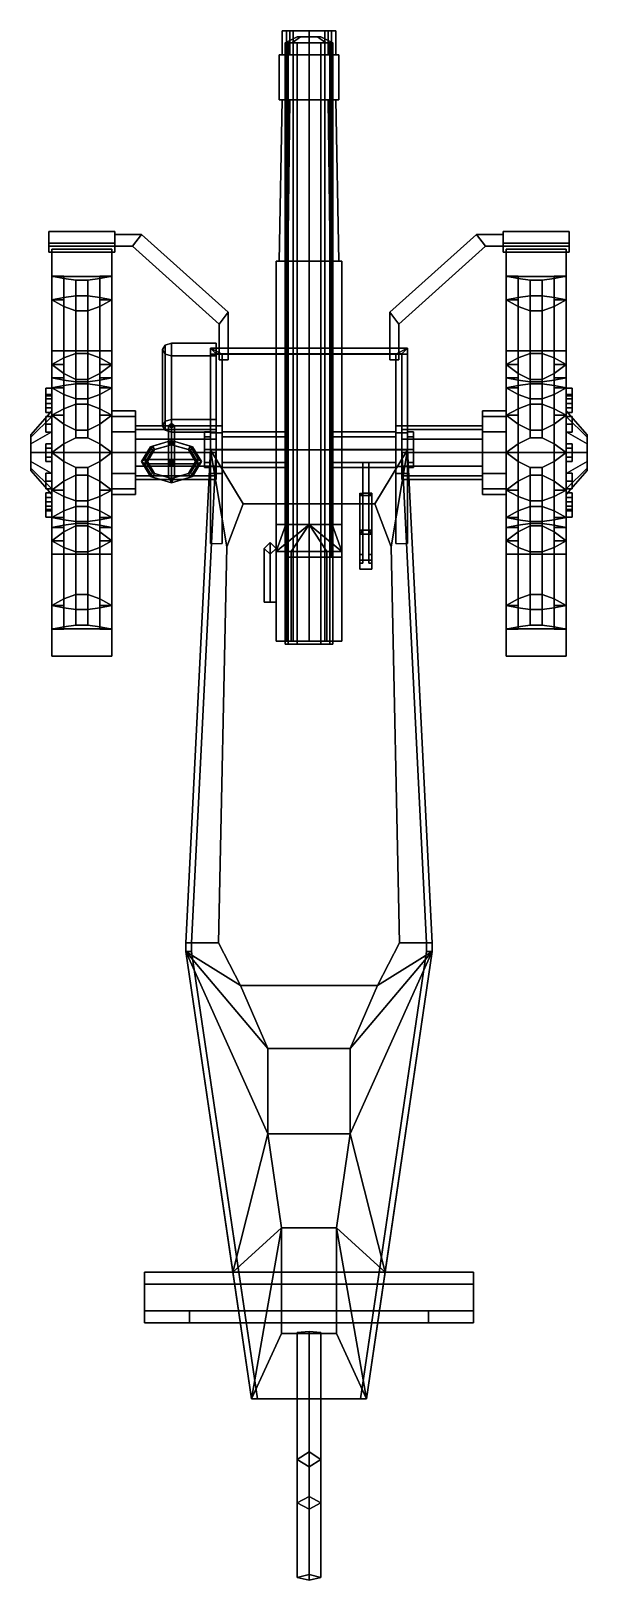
# Model space of a CAD drawing. Header units: millimetres. Extents: x -0.9 to 1, y -3.8 to 11.6.
# Drawn here: x -0.93 to 0.93, y -3.77 to 1.41 of the extents above.
import ezdxf

# ---------------------------------------------------------------- set-up
doc = ezdxf.new("R2010")
doc.units = ezdxf.units.MM
for name, color, linetype in [('gun', 1, 'Continuous'), ('sleeve', 5, 'Continuous'), ('wheels', 2, 'Continuous')]:
    doc.layers.add(name, color=color, linetype=linetype)

msp = doc.modelspace()

# ---------------------------------------------------------------- linework, layer by layer
for points in [[(-0.87, 0.74, 0.67), (-0.87, 0.7, 0.67), (-0.87, 0.7, 0.67), (-0.87, 0.74, 0.73)], [(-0.65, 0.74, 0.67), (-0.87, 0.74, 0.67), (-0.87, 0.74, 0.73), (-0.65, 0.74, 0.73)], [(-0.65, 0.69, 0.57), (-0.87, 0.69, 0.57), (-0.87, 0.74, 0.67), (-0.65, 0.74, 0.67)], [(-0.87, 0.67, 0.57), (-0.87, 0.7, 0.67), (-0.87, 0.74, 0.67), (-0.87, 0.69, 0.57)], [(-0.87, 0.69, 0.77), (-0.87, 0.74, 0.73), (-0.87, 0.7, 0.67), (-0.87, 0.67, 0.77)], [(-0.65, 0.74, 0.73), (-0.87, 0.74, 0.73), (-0.87, 0.69, 0.77), (-0.65, 0.69, 0.77)], [(-0.65, 0.7, 0.67), (-0.65, 0.74, 0.67), (-0.65, 0.74, 0.73), (-0.65, 0.7, 0.67)], [(-0.65, 0.7, 0.67), (-0.65, 0.67, 0.57), (-0.65, 0.69, 0.57), (-0.65, 0.74, 0.67)], [(-0.65, 0.74, 0.73), (-0.65, 0.69, 0.77), (-0.65, 0.67, 0.77), (-0.65, 0.7, 0.67)], [(-0.65, 0.73, 0.67), (-0.65, 0.73, 0.73), (-0.56, 0.73, 0.73), (-0.56, 0.73, 0.67)], [(-0.59, 0.69, 0.73), (-0.56, 0.73, 0.73), (-0.65, 0.73, 0.73), (-0.65, 0.69, 0.73)], [(-0.65, 0.69, 0.67), (-0.65, 0.73, 0.67), (-0.56, 0.73, 0.67), (-0.59, 0.69, 0.67)], [(-0.3, 0.43, 0.82), (-0.27, 0.47, 0.82), (-0.56, 0.73, 0.73), (-0.59, 0.69, 0.73)], [(-0.59, 0.69, 0.7), (-0.56, 0.73, 0.7), (-0.27, 0.47, 0.79), (-0.3, 0.43, 0.79)], [(-0.59, 0.69, 0.67), (-0.56, 0.73, 0.67), (-0.27, 0.47, 0.45), (-0.3, 0.43, 0.45)], [(-0.3, 0.43, 0.48), (-0.27, 0.47, 0.48), (-0.56, 0.73, 0.7), (-0.59, 0.69, 0.7)], [(-0.27, 0.47, 0.79), (-0.56, 0.73, 0.7), (-0.56, 0.73, 0.73), (-0.27, 0.47, 0.82)], [(-0.27, 0.47, 0.45), (-0.56, 0.73, 0.67), (-0.56, 0.73, 0.7), (-0.27, 0.47, 0.48)], [(0.3, 0.43, 0.79), (0.27, 0.47, 0.79), (0.56, 0.73, 0.7), (0.59, 0.69, 0.7)], [(0.59, 0.69, 0.73), (0.56, 0.73, 0.73), (0.27, 0.47, 0.82), (0.3, 0.43, 0.82)], [(0.27, 0.47, 0.82), (0.56, 0.73, 0.73), (0.56, 0.73, 0.7), (0.27, 0.47, 0.79)], [(0.59, 0.69, 0.7), (0.56, 0.73, 0.7), (0.27, 0.47, 0.48), (0.3, 0.43, 0.48)], [(0.3, 0.43, 0.45), (0.27, 0.47, 0.45), (0.56, 0.73, 0.67), (0.59, 0.69, 0.67)], [(0.27, 0.47, 0.48), (0.56, 0.73, 0.7), (0.56, 0.73, 0.67), (0.27, 0.47, 0.45)], [(0.65, 0.69, 0.73), (0.65, 0.73, 0.73), (0.56, 0.73, 0.73), (0.59, 0.69, 0.73)], [(0.59, 0.69, 0.67), (0.56, 0.73, 0.67), (0.65, 0.73, 0.67), (0.65, 0.69, 0.67)], [(0.65, 0.73, 0.73), (0.65, 0.73, 0.67), (0.56, 0.73, 0.67), (0.56, 0.73, 0.73)], [(0.87, 0.69, 0.57), (0.65, 0.69, 0.57), (0.65, 0.74, 0.67), (0.87, 0.74, 0.67)], [(0.87, 0.74, 0.73), (0.65, 0.74, 0.73), (0.65, 0.69, 0.77), (0.87, 0.69, 0.77)], [(0.65, 0.67, 0.57), (0.65, 0.7, 0.67), (0.65, 0.74, 0.67), (0.65, 0.69, 0.57)], [(0.65, 0.69, 0.77), (0.65, 0.74, 0.73), (0.65, 0.7, 0.67), (0.65, 0.67, 0.77)], [(0.87, 0.74, 0.67), (0.65, 0.74, 0.67), (0.65, 0.74, 0.73), (0.87, 0.74, 0.73)], [(0.65, 0.74, 0.67), (0.65, 0.7, 0.67), (0.65, 0.7, 0.67), (0.65, 0.74, 0.73)], [(0.87, 0.7, 0.67), (0.87, 0.67, 0.57), (0.87, 0.69, 0.57), (0.87, 0.74, 0.67)], [(0.87, 0.74, 0.73), (0.87, 0.69, 0.77), (0.87, 0.67, 0.77), (0.87, 0.7, 0.67)], [(0.87, 0.7, 0.67), (0.87, 0.74, 0.67), (0.87, 0.74, 0.73), (0.87, 0.7, 0.67)], [(-0.65, 0.7, 0.67), (-0.87, 0.7, 0.67), (-0.87, 0.67, 0.57), (-0.65, 0.67, 0.57)], [(-0.65, 0.67, 0.77), (-0.87, 0.67, 0.77), (-0.87, 0.7, 0.67), (-0.65, 0.7, 0.67)], [(-0.65, 0.67, 0.57), (-0.87, 0.67, 0.57), (-0.87, 0.69, 0.57), (-0.65, 0.69, 0.57)], [(-0.65, 0.69, 0.77), (-0.87, 0.69, 0.77), (-0.87, 0.67, 0.77), (-0.65, 0.67, 0.77)], [(-0.65, 0.69, 0.73), (-0.65, 0.69, 0.67), (-0.59, 0.69, 0.67), (-0.59, 0.69, 0.73)], [(-0.59, 0.69, 0.7), (-0.3, 0.43, 0.79), (-0.3, 0.43, 0.82), (-0.59, 0.69, 0.73)], [(-0.59, 0.69, 0.7), (-0.59, 0.69, 0.67), (-0.3, 0.43, 0.45), (-0.3, 0.43, 0.48)], [(0.59, 0.69, 0.7), (0.59, 0.69, 0.73), (0.3, 0.43, 0.82), (0.3, 0.43, 0.79)], [(0.59, 0.69, 0.7), (0.3, 0.43, 0.48), (0.3, 0.43, 0.45), (0.59, 0.69, 0.67)], [(0.65, 0.69, 0.67), (0.65, 0.69, 0.73), (0.59, 0.69, 0.73), (0.59, 0.69, 0.67)], [(0.87, 0.67, 0.77), (0.65, 0.67, 0.77), (0.65, 0.7, 0.67), (0.87, 0.7, 0.67)], [(0.87, 0.7, 0.67), (0.65, 0.7, 0.67), (0.65, 0.67, 0.57), (0.87, 0.67, 0.57)], [(0.87, 0.69, 0.77), (0.65, 0.69, 0.77), (0.65, 0.67, 0.77), (0.87, 0.67, 0.77)], [(0.87, 0.67, 0.57), (0.65, 0.67, 0.57), (0.65, 0.69, 0.57), (0.87, 0.69, 0.57)], [(-0.3, 0.43, 0.45), (-0.27, 0.47, 0.45), (-0.27, 0.31, 0.45), (-0.3, 0.31, 0.45)], [(-0.3, 0.31, 0.48), (-0.27, 0.31, 0.48), (-0.27, 0.47, 0.48), (-0.3, 0.43, 0.48)], [(-0.3, 0.43, 0.79), (-0.27, 0.47, 0.79), (-0.27, 0.31, 0.79), (-0.3, 0.31, 0.79)], [(-0.3, 0.31, 0.82), (-0.27, 0.31, 0.82), (-0.27, 0.47, 0.82), (-0.3, 0.43, 0.82)], [(-0.27, 0.31, 0.45), (-0.27, 0.47, 0.45), (-0.27, 0.47, 0.48), (-0.27, 0.31, 0.48)], [(-0.27, 0.31, 0.79), (-0.27, 0.47, 0.79), (-0.27, 0.47, 0.82), (-0.27, 0.31, 0.82)], [(0.3, 0.43, 0.82), (0.27, 0.47, 0.82), (0.27, 0.31, 0.82), (0.3, 0.31, 0.82)], [(0.3, 0.31, 0.79), (0.27, 0.31, 0.79), (0.27, 0.47, 0.79), (0.3, 0.43, 0.79)], [(0.27, 0.31, 0.82), (0.27, 0.47, 0.82), (0.27, 0.47, 0.79), (0.27, 0.31, 0.79)], [(0.3, 0.31, 0.45), (0.27, 0.31, 0.45), (0.27, 0.47, 0.45), (0.3, 0.43, 0.45)], [(0.3, 0.43, 0.48), (0.27, 0.47, 0.48), (0.27, 0.31, 0.48), (0.3, 0.31, 0.48)], [(0.27, 0.31, 0.48), (0.27, 0.47, 0.48), (0.27, 0.47, 0.45), (0.27, 0.31, 0.45)], [(-0.3, 0.43, 0.48), (-0.3, 0.43, 0.45), (-0.3, 0.31, 0.45), (-0.3, 0.31, 0.48)], [(-0.3, 0.43, 0.79), (-0.3, 0.31, 0.79), (-0.3, 0.31, 0.82), (-0.3, 0.43, 0.82)], [(0.3, 0.43, 0.79), (0.3, 0.43, 0.82), (0.3, 0.31, 0.82), (0.3, 0.31, 0.79)], [(0.3, 0.43, 0.48), (0.3, 0.31, 0.48), (0.3, 0.31, 0.45), (0.3, 0.43, 0.45)], [(-0.46, 0.366, 0.5064), (-0.4812, 0.3598, 0.5002), (-0.4812, 0.1052, 0.7548), (-0.46, 0.1114, 0.761)], [(-0.46, 0.3236, 0.464), (-0.4812, 0.3298, 0.4702), (-0.4812, 0.3598, 0.5002), (-0.46, 0.366, 0.5064)], [(-0.31, 0.366, 0.5064), (-0.46, 0.366, 0.5064), (-0.46, 0.1114, 0.761), (-0.31, 0.1114, 0.761)], [(-0.31, 0.3236, 0.464), (-0.46, 0.3236, 0.464), (-0.46, 0.366, 0.5064), (-0.31, 0.366, 0.5064)], [(-0.4812, 0.3598, 0.5002), (-0.49, 0.3448, 0.4852), (-0.49, 0.0902, 0.7398), (-0.4812, 0.1052, 0.7548)], [(-0.4812, 0.3298, 0.4702), (-0.49, 0.3448, 0.4852), (-0.49, 0.3448, 0.4852), (-0.4812, 0.3598, 0.5002)], [(-0.49, 0.3448, 0.4852), (-0.4812, 0.3298, 0.4702), (-0.4812, 0.0752, 0.7248), (-0.49, 0.0902, 0.7398)], [(-0.4812, 0.3298, 0.4702), (-0.46, 0.3236, 0.464), (-0.46, 0.069, 0.7186), (-0.4812, 0.0752, 0.7248)], [(-0.46, 0.3236, 0.464), (-0.31, 0.3236, 0.464), (-0.31, 0.069, 0.7186), (-0.46, 0.069, 0.7186)], [(-0.33, 0.3495, 0.5017), (-0.33, 0.0095, 0.5017), (-0.31, 0.0095, 0.5017), (-0.31, 0.33, 0.5017)], [(-0.33, 0.3495, 0.4817), (-0.33, 0.0095, 0.4817), (-0.33, 0.0095, 0.5017), (-0.33, 0.3495, 0.5017)], [(-0.31, 0.33, 0.7706), (-0.31, 0.0095, 0.7706), (-0.33, 0.0095, 0.7706), (-0.33, 0.3495, 0.7706)], [(-0.33, 0.3495, 0.7706), (-0.33, 0.0095, 0.7706), (-0.33, 0.0095, 0.7906), (-0.33, 0.3495, 0.7906)], [(0.33, 0.3495, 0.7706), (-0.33, 0.3495, 0.7706), (-0.33, 0.3495, 0.7906), (0.33, 0.3495, 0.7906)], [(0.33, 0.3495, 0.4817), (0.33, 0.0095, 0.4817), (-0.33, 0.0095, 0.4817), (-0.33, 0.3495, 0.4817)], [(0.31, 0.33, 0.7706), (-0.31, 0.33, 0.7706), (-0.33, 0.3495, 0.7706), (0.33, 0.3495, 0.7706)], [(-0.33, 0.3495, 0.4817), (-0.33, 0.3495, 0.5017), (0.33, 0.3495, 0.5017), (0.33, 0.3495, 0.4817)], [(-0.33, 0.3495, 0.5017), (-0.31, 0.33, 0.5017), (0.31, 0.33, 0.5017), (0.33, 0.3495, 0.5017)], [(-0.29, 0.3291, 0.7906), (-0.33, 0.3495, 0.7906), (-0.33, 0.3495, 0.7906), (-0.33, 0.3291, 0.7906)], [(0.33, 0.3495, 0.7906), (-0.33, 0.3495, 0.7906), (-0.29, 0.3291, 0.7906), (0.29, 0.3291, 0.7906)], [(-0.29, 0.09, 0.95), (-0.29, 0.3291, 0.7906), (-0.33, 0.3291, 0.7906), (-0.33, 0.09, 0.95)], [(-0.33, 0.09, 0.95), (-0.33, 0.3291, 0.7906), (-0.33, 0.0095, 0.7906)], [(-0.31, 0.33, 0.5017), (-0.31, 0.0095, 0.5017), (-0.31, 0.0095, 0.7706), (-0.31, 0.33, 0.7706)], [(0.31, 0.33, 0.5017), (-0.31, 0.33, 0.5017), (-0.31, 0.33, 0.7706), (0.31, 0.33, 0.7706)], [(-0.29, 0.3291, 0.7906), (-0.29, 0.0095, 0.7906), (0.29, 0.0095, 0.7906), (0.29, 0.3291, 0.7906)], [(-0.29, 0.0095, 0.7906), (-0.29, 0.3291, 0.7906), (-0.29, 0.3291, 0.7906), (-0.29, 0.09, 0.95)], [(0.33, 0.3291, 0.7906), (0.33, 0.3495, 0.7906), (0.33, 0.3495, 0.7906), (0.29, 0.3291, 0.7906)], [(0.29, 0.09, 0.95), (0.29, 0.3291, 0.7906), (0.29, 0.0095, 0.7906)], [(0.33, 0.09, 0.95), (0.33, 0.3291, 0.7906), (0.29, 0.3291, 0.7906), (0.29, 0.09, 0.95)], [(0.31, 0.33, 0.7706), (0.33, 0.3495, 0.7706), (0.33, 0.0095, 0.7706), (0.31, 0.0095, 0.7706)], [(0.33, 0.3495, 0.5017), (0.31, 0.33, 0.5017), (0.31, 0.0095, 0.5017), (0.33, 0.0095, 0.5017)], [(0.31, 0.33, 0.5017), (0.31, 0.33, 0.7706), (0.31, 0.0095, 0.7706), (0.31, 0.0095, 0.5017)], [(0.33, 0.3495, 0.7706), (0.33, 0.3495, 0.7906), (0.33, 0.0095, 0.7906), (0.33, 0.0095, 0.7706)], [(0.33, 0.3495, 0.4817), (0.33, 0.3495, 0.5017), (0.33, 0.0095, 0.5017), (0.33, 0.0095, 0.4817)], [(0.33, 0.0095, 0.7906), (0.33, 0.3291, 0.7906), (0.33, 0.3291, 0.7906), (0.33, 0.09, 0.95)], [(-0.3, 0.31, 0.45), (-0.27, 0.31, 0.45), (-0.27, 0.31, 0.48), (-0.3, 0.31, 0.48)], [(-0.3, 0.31, 0.79), (-0.27, 0.31, 0.79), (-0.27, 0.31, 0.82), (-0.3, 0.31, 0.82)], [(0.3, 0.31, 0.82), (0.27, 0.31, 0.82), (0.27, 0.31, 0.79), (0.3, 0.31, 0.79)], [(0.3, 0.31, 0.48), (0.27, 0.31, 0.48), (0.27, 0.31, 0.45), (0.3, 0.31, 0.45)], [(-0.49, 0.0902, 0.7398), (-0.4812, 0.0752, 0.7248), (-0.4812, 0.1052, 0.7548), (-0.49, 0.0902, 0.7398)], [(-0.4812, 0.0752, 0.7248), (-0.46, 0.069, 0.7186), (-0.46, 0.1114, 0.761), (-0.4812, 0.1052, 0.7548)], [(-0.46, 0.069, 0.7186), (-0.31, 0.069, 0.7186), (-0.31, 0.1114, 0.761), (-0.46, 0.1114, 0.761)], [(-0.46, 0.0973, 0.7469), (-0.47, 0.0902, 0.7398), (-0.47, -0.03, 0.86), (-0.46, -0.0229, 0.8671)], [(-0.47, 0.0902, 0.7398), (-0.46, 0.0831, 0.7327), (-0.46, -0.0371, 0.8529), (-0.47, -0.03, 0.86)], [(-0.45, 0.0902, 0.7398), (-0.46, 0.0973, 0.7469), (-0.46, -0.0229, 0.8671), (-0.45, -0.03, 0.86)], [(-0.46, 0.0831, 0.7327), (-0.45, 0.0902, 0.7398), (-0.45, -0.03, 0.86), (-0.46, -0.0371, 0.8529)], [(-0.33, 0.0524, 0.9924), (-0.33, 0.07, 0.95), (-0.35, 0.07, 0.95), (-0.35, 0.0524, 0.9924)], [(-0.33, 0.07, 0.95), (-0.33, 0.0524, 0.9076), (-0.35, 0.0524, 0.9076), (-0.35, 0.07, 0.95)], [(-0.35, 0.01, 1.01), (-0.35, 0.0524, 0.9924), (-0.35, 0.07, 0.95), (-0.35, -0.0324, 0.9924)], [(-0.35, -0.0324, 0.9924), (-0.35, 0.07, 0.95), (-0.35, 0.0524, 0.9076), (-0.35, -0.05, 0.95)], [(-0.33, 0.01, 1.01), (-0.33, 0.0524, 0.9924), (-0.35, 0.0524, 0.9924), (-0.35, 0.01, 1.01)], [(-0.33, 0.0524, 0.9076), (-0.33, 0.01, 0.89), (-0.35, 0.01, 0.89), (-0.35, 0.0524, 0.9076)], [(-0.35, -0.05, 0.95), (-0.35, 0.0524, 0.9076), (-0.35, 0.01, 0.89), (-0.35, -0.0324, 0.9076)], [(-0.29, 0.0666, 1.0066), (-0.29, 0.09, 0.95), (-0.33, 0.09, 0.95), (-0.33, 0.0666, 1.0066)], [(-0.33, 0.0666, 1.0066), (-0.33, 0.09, 0.95), (-0.33, 0.07, 0.95), (-0.33, 0.0524, 0.9924)], [(-0.33, 0.09, 0.95), (-0.33, 0.09, 0.95), (-0.33, 0.0524, 0.9076), (-0.33, 0.07, 0.95)], [(-0.33, 0.09, 0.95), (-0.33, 0.09, 0.95), (-0.33, 0.0095, 0.7906), (-0.33, 0.0524, 0.9076)], [(-0.29, 0.01, 1.03), (-0.29, 0.0666, 1.0066), (-0.33, 0.0666, 1.0066), (-0.33, 0.01, 1.03)], [(-0.33, 0.01, 1.03), (-0.33, 0.0666, 1.0066), (-0.33, 0.0524, 0.9924), (-0.33, 0.01, 1.01)], [(-0.33, 0.0095, 0.7906), (-0.33, 0.0095, 0.7906), (-0.33, 0.01, 0.89), (-0.33, 0.0524, 0.9076)], [(-0.29, -0.07, 0.95), (-0.29, 0.0095, 0.7906), (-0.29, 0.09, 0.95), (-0.29, 0.0666, 1.0066)], [(-0.29, -0.07, 0.95), (-0.29, 0.0666, 1.0066), (-0.29, 0.01, 1.03), (-0.29, -0.0466, 1.0066)], [(0.29, 0.0095, 0.7906), (0.29, -0.07, 0.95), (0.29, 0.0666, 1.0066), (0.29, 0.09, 0.95)], [(0.33, 0.0666, 1.0066), (0.33, 0.09, 0.95), (0.29, 0.09, 0.95), (0.29, 0.0666, 1.0066)], [(0.29, -0.07, 0.95), (0.29, -0.0466, 1.0066), (0.29, 0.01, 1.03), (0.29, 0.0666, 1.0066)], [(0.33, 0.01, 1.03), (0.33, 0.0666, 1.0066), (0.29, 0.0666, 1.0066), (0.29, 0.01, 1.03)], [(0.33, 0.09, 0.95), (0.33, 0.0666, 1.0066), (0.33, 0.0524, 0.9924), (0.33, 0.07, 0.95)], [(0.33, 0.09, 0.95), (0.33, 0.09, 0.95), (0.33, 0.07, 0.95), (0.33, 0.0524, 0.9076)], [(0.33, 0.09, 0.95), (0.33, 0.09, 0.95), (0.33, 0.0524, 0.9076), (0.33, 0.0095, 0.7906)], [(0.33, 0.0524, 0.9076), (0.33, 0.07, 0.95), (0.35, 0.07, 0.95), (0.35, 0.0524, 0.9076)], [(0.33, 0.07, 0.95), (0.33, 0.0524, 0.9924), (0.35, 0.0524, 0.9924), (0.35, 0.07, 0.95)], [(0.33, 0.0666, 1.0066), (0.33, 0.01, 1.03), (0.33, 0.01, 1.01), (0.33, 0.0524, 0.9924)], [(0.33, 0.01, 0.89), (0.33, 0.0524, 0.9076), (0.35, 0.0524, 0.9076), (0.35, 0.01, 0.89)], [(0.33, 0.0524, 0.9924), (0.33, 0.01, 1.01), (0.35, 0.01, 1.01), (0.35, 0.0524, 0.9924)], [(0.33, 0.0095, 0.7906), (0.33, 0.0095, 0.7906), (0.33, 0.0524, 0.9076), (0.33, 0.01, 0.89)], [(0.35, 0.07, 0.95), (0.35, -0.0324, 0.9076), (0.35, 0.01, 0.89), (0.35, 0.0524, 0.9076)], [(0.35, 0.0524, 0.9924), (0.35, -0.05, 0.95), (0.35, -0.0324, 0.9076), (0.35, 0.07, 0.95)], [(0.35, 0.01, 1.01), (0.35, -0.0324, 0.9924), (0.35, -0.05, 0.95), (0.35, 0.0524, 0.9924)], [(-0.55, -0.0229, 0.8529), (-0.56, -0.03, 0.86), (-0.5307, 0.02, 0.91), (-0.5236, 0.0221, 0.8979)], [(-0.56, -0.03, 0.86), (-0.55, -0.0371, 0.8671), (-0.5236, 0.0079, 0.9121), (-0.5307, 0.02, 0.91)], [(-0.54, -0.03, 0.86), (-0.55, -0.0229, 0.8529), (-0.5236, 0.0221, 0.8979), (-0.5166, 0.01, 0.9)], [(-0.55, -0.0371, 0.8671), (-0.54, -0.03, 0.86), (-0.5166, 0.01, 0.9), (-0.5236, 0.0079, 0.9121)], [(-0.5236, 0.0221, 0.8979), (-0.5307, 0.02, 0.91), (-0.46, 0.0407, 0.9307), (-0.46, 0.0407, 0.9166)], [(-0.5307, 0.02, 0.91), (-0.5236, 0.0079, 0.9121), (-0.46, 0.0266, 0.9307), (-0.46, 0.0407, 0.9307)], [(-0.5166, 0.01, 0.9), (-0.5236, 0.0221, 0.8979), (-0.46, 0.0407, 0.9166), (-0.46, 0.0266, 0.9166)], [(-0.5236, 0.0079, 0.9121), (-0.5166, 0.01, 0.9), (-0.46, 0.0266, 0.9166), (-0.46, 0.0266, 0.9307)], [(-0.47, 0.0236, 0.9136), (-0.46, 0.0407, 0.9166), (-0.46, -0.0229, 0.8529), (-0.47, -0.0229, 0.8671)], [(-0.46, 0.0407, 0.9307), (-0.47, 0.0336, 0.9236), (-0.47, -0.0371, 0.9944), (-0.46, -0.03, 1.0014)], [(-0.47, 0.0336, 0.9236), (-0.46, 0.0266, 0.9166), (-0.46, -0.0441, 0.9873), (-0.47, -0.0371, 0.9944)], [(-0.46, 0.0266, 0.9307), (-0.47, 0.0236, 0.9136), (-0.47, -0.0229, 0.8671), (-0.46, -0.0371, 0.8671)], [(-0.46, 0.0407, 0.9166), (-0.45, 0.0236, 0.9136), (-0.45, -0.0229, 0.8671), (-0.46, -0.0229, 0.8529)], [(-0.46, 0.0266, 0.9166), (-0.46, 0.0407, 0.9166), (-0.3964, 0.0221, 0.8979), (-0.4034, 0.01, 0.9)], [(-0.46, 0.0407, 0.9166), (-0.46, 0.0407, 0.9307), (-0.3893, 0.02, 0.91), (-0.3964, 0.0221, 0.8979)], [(-0.46, 0.0407, 0.9307), (-0.46, 0.0266, 0.9307), (-0.3964, 0.0079, 0.9121), (-0.3893, 0.02, 0.91)], [(-0.45, 0.0336, 0.9236), (-0.46, 0.0407, 0.9307), (-0.46, -0.03, 1.0014), (-0.45, -0.0371, 0.9944)], [(-0.46, 0.0266, 0.9166), (-0.45, 0.0336, 0.9236), (-0.45, -0.0371, 0.9944), (-0.46, -0.0441, 0.9873)], [(-0.45, 0.0236, 0.9136), (-0.46, 0.0266, 0.9307), (-0.46, -0.0371, 0.8671), (-0.45, -0.0229, 0.8671)], [(-0.46, 0.0266, 0.9307), (-0.46, 0.0266, 0.9166), (-0.4034, 0.01, 0.9), (-0.3964, 0.0079, 0.9121)], [(-0.33, 0.0095, 0.7706), (-0.4125, -1.6393, 0.3813), (-0.4125, -1.6393, 0.4013), (-0.33, 0.0095, 0.7906)], [(-0.33, 0.0095, 0.4817), (-0.4125, -1.6393, 0.1928), (-0.4125, -1.6393, 0.2128), (-0.33, 0.0095, 0.5017)], [(-0.33, 0.0095, 0.5017), (-0.4125, -1.6393, 0.2128), (-0.3925, -1.6393, 0.2128), (-0.31, 0.0095, 0.5017)], [(-0.31, 0.0095, 0.7706), (-0.3925, -1.6393, 0.3813), (-0.4125, -1.6393, 0.3813), (-0.33, 0.0095, 0.7706)], [(-0.4125, -1.6393, 0.4013), (-0.3025, -1.6393, 0.4013), (-0.275, -0.3145, 0.7141), (-0.33, 0.0095, 0.7906)], [(-0.3025, -1.6393, 0.1928), (-0.4125, -1.6393, 0.1928), (-0.33, 0.0095, 0.4817), (-0.275, -0.3145, 0.4249)], [(-0.4034, 0.01, 0.9), (-0.3964, 0.0221, 0.8979), (-0.37, -0.0229, 0.8529), (-0.38, -0.03, 0.86)], [(-0.3964, 0.0079, 0.9121), (-0.4034, 0.01, 0.9), (-0.38, -0.03, 0.86), (-0.37, -0.0371, 0.8671)], [(-0.3964, 0.0221, 0.8979), (-0.3893, 0.02, 0.91), (-0.36, -0.03, 0.86), (-0.37, -0.0229, 0.8529)], [(-0.3893, 0.02, 0.91), (-0.3964, 0.0079, 0.9121), (-0.37, -0.0371, 0.8671), (-0.36, -0.03, 0.86)], [(-0.31, 0.0095, 0.5017), (-0.3925, -1.6393, 0.2128), (-0.3925, -1.6393, 0.3813), (-0.31, 0.0095, 0.7706)], [(-0.33, -0.0324, 0.9924), (-0.33, 0.01, 1.01), (-0.35, 0.01, 1.01), (-0.35, -0.0324, 0.9924)], [(-0.33, 0.01, 0.89), (-0.33, -0.0324, 0.9076), (-0.35, -0.0324, 0.9076), (-0.35, 0.01, 0.89)], [(-0.29, -0.0466, 1.0066), (-0.29, 0.01, 1.03), (-0.33, 0.01, 1.03), (-0.33, -0.0466, 1.0066)], [(-0.33, -0.0324, 0.9924), (-0.33, -0.0466, 1.0066), (-0.33, 0.01, 1.03), (-0.33, 0.01, 1.01)], [(-0.33, 0.0095, 0.7906), (-0.33, 0.0095, 0.7906), (-0.33, -0.0324, 0.9076), (-0.33, 0.01, 0.89)], [(-0.33, 0.0095, 0.7906), (-0.22, -0.1716, 0.7478), (0.22, -0.1716, 0.7478), (0.33, 0.0095, 0.7906)], [(-0.33, 0.0095, 0.7906), (-0.33, 0.0095, 0.7906), (-0.275, -0.3145, 0.7141), (-0.22, -0.1716, 0.7478)], [(-0.22, -0.1716, 0.4499), (-0.33, 0.0095, 0.4817), (0.33, 0.0095, 0.4817), (0.22, -0.1716, 0.4499)], [(-0.275, -0.3145, 0.4249), (-0.33, 0.0095, 0.4817), (-0.33, 0.0095, 0.4817), (-0.22, -0.1716, 0.4499)], [(-0.33, -0.3033, 0.7167), (-0.33, -0.07, 0.95), (-0.33, -0.07, 0.95), (-0.33, 0.0095, 0.7906)], [(-0.33, -0.07, 0.95), (-0.33, -0.07, 0.95), (-0.33, -0.0324, 0.9076), (-0.33, 0.0095, 0.7906)], [(-0.29, 0.0095, 0.7906), (-0.29, 0.0095, 0.7906), (-0.29, -0.07, 0.95), (-0.29, -0.3033, 0.7167)], [(0.33, 0.0095, 0.7906), (0.22, -0.1716, 0.7478), (0.275, -0.3145, 0.7141), (0.33, 0.0095, 0.7906)], [(0.22, -0.1716, 0.4499), (0.33, 0.0095, 0.4817), (0.33, 0.0095, 0.4817), (0.275, -0.3145, 0.4249)], [(0.33, 0.0095, 0.7906), (0.275, -0.3145, 0.7141), (0.3025, -1.6393, 0.4013), (0.4125, -1.6393, 0.4013)], [(0.275, -0.3145, 0.4249), (0.33, 0.0095, 0.4817), (0.4125, -1.6393, 0.1928), (0.3025, -1.6393, 0.1928)], [(0.33, -0.0466, 1.0066), (0.33, 0.01, 1.03), (0.29, 0.01, 1.03), (0.29, -0.0466, 1.0066)], [(0.29, -0.3033, 0.7167), (0.29, -0.07, 0.95), (0.29, -0.07, 0.95), (0.29, 0.0095, 0.7906)], [(0.31, 0.0095, 0.7706), (0.33, 0.0095, 0.7706), (0.4125, -1.6393, 0.3813), (0.3925, -1.6393, 0.3813)], [(0.33, 0.0095, 0.5017), (0.31, 0.0095, 0.5017), (0.3925, -1.6393, 0.2128), (0.4125, -1.6393, 0.2128)], [(0.31, 0.0095, 0.5017), (0.31, 0.0095, 0.7706), (0.3925, -1.6393, 0.3813), (0.3925, -1.6393, 0.2128)], [(0.33, -0.0324, 0.9076), (0.33, 0.01, 0.89), (0.35, 0.01, 0.89), (0.35, -0.0324, 0.9076)], [(0.33, 0.01, 1.01), (0.33, -0.0324, 0.9924), (0.35, -0.0324, 0.9924), (0.35, 0.01, 1.01)], [(0.33, 0.01, 1.03), (0.33, -0.0466, 1.0066), (0.33, -0.0324, 0.9924), (0.33, 0.01, 1.01)], [(0.33, 0.0095, 0.7906), (0.33, 0.0095, 0.7906), (0.33, 0.01, 0.89), (0.33, -0.0324, 0.9076)], [(0.33, 0.0095, 0.7706), (0.33, 0.0095, 0.7906), (0.4125, -1.6393, 0.4013), (0.4125, -1.6393, 0.3813)], [(0.33, 0.0095, 0.4817), (0.33, 0.0095, 0.5017), (0.4125, -1.6393, 0.2128), (0.4125, -1.6393, 0.1928)], [(0.33, 0.0095, 0.7906), (0.33, 0.0095, 0.7906), (0.33, -0.07, 0.95), (0.33, -0.3033, 0.7167)], [(0.33, -0.07, 0.95), (0.33, -0.07, 0.95), (0.33, 0.0095, 0.7906), (0.33, -0.0324, 0.9076)], [(-0.5236, -0.0679, 0.8079), (-0.5307, -0.08, 0.81), (-0.56, -0.03, 0.86), (-0.55, -0.0229, 0.8529)], [(-0.5307, -0.08, 0.81), (-0.5236, -0.0821, 0.8221), (-0.55, -0.0371, 0.8671), (-0.56, -0.03, 0.86)], [(-0.5166, -0.07, 0.82), (-0.5236, -0.0679, 0.8079), (-0.55, -0.0229, 0.8529), (-0.54, -0.03, 0.86)], [(-0.5359, -0.0371, 0.8529), (-0.55, -0.0229, 0.8529), (-0.46, -0.0229, 0.8529), (-0.47, -0.0371, 0.8529)], [(-0.55, -0.0229, 0.8529), (-0.5359, -0.0229, 0.8671), (-0.47, -0.0229, 0.8671), (-0.46, -0.0229, 0.8529)], [(-0.5359, -0.0229, 0.8671), (-0.55, -0.0371, 0.8671), (-0.46, -0.0371, 0.8671), (-0.47, -0.0229, 0.8671)], [(-0.5236, -0.0821, 0.8221), (-0.5166, -0.07, 0.82), (-0.54, -0.03, 0.86), (-0.55, -0.0371, 0.8671)], [(-0.55, -0.0371, 0.8671), (-0.5359, -0.0371, 0.8529), (-0.47, -0.0371, 0.8529), (-0.46, -0.0371, 0.8671)], [(-0.46, -0.0866, 0.7893), (-0.47, -0.0836, 0.8064), (-0.47, -0.0371, 0.8529), (-0.46, -0.0229, 0.8529)], [(-0.46, -0.0441, 0.9873), (-0.45, -0.0371, 0.9944), (-0.46, -0.03, 1.0014), (-0.47, -0.0371, 0.9944)], [(-0.47, -0.0836, 0.8064), (-0.46, -0.1007, 0.8034), (-0.46, -0.0371, 0.8671), (-0.47, -0.0371, 0.8529)], [(-0.45, -0.0836, 0.8064), (-0.46, -0.0866, 0.7893), (-0.46, -0.0229, 0.8529), (-0.45, -0.0371, 0.8529)], [(-0.37, -0.0371, 0.8671), (-0.3841, -0.0229, 0.8671), (-0.45, -0.0229, 0.8671), (-0.46, -0.0371, 0.8671)], [(-0.3841, -0.0229, 0.8671), (-0.37, -0.0229, 0.8529), (-0.46, -0.0229, 0.8529), (-0.45, -0.0229, 0.8671)], [(-0.37, -0.0229, 0.8529), (-0.3841, -0.0371, 0.8529), (-0.45, -0.0371, 0.8529), (-0.46, -0.0229, 0.8529)], [(-0.46, -0.1007, 0.8034), (-0.45, -0.0836, 0.8064), (-0.45, -0.0371, 0.8529), (-0.46, -0.0371, 0.8671)], [(-0.3841, -0.0371, 0.8529), (-0.37, -0.0371, 0.8671), (-0.46, -0.0371, 0.8671), (-0.45, -0.0371, 0.8529)], [(-0.38, -0.03, 0.86), (-0.37, -0.0229, 0.8529), (-0.3964, -0.0679, 0.8079), (-0.4034, -0.07, 0.82)], [(-0.37, -0.0371, 0.8671), (-0.38, -0.03, 0.86), (-0.4034, -0.07, 0.82), (-0.3964, -0.0821, 0.8221)], [(-0.37, -0.0229, 0.8529), (-0.36, -0.03, 0.86), (-0.3893, -0.08, 0.81), (-0.3964, -0.0679, 0.8079)], [(-0.36, -0.03, 0.86), (-0.37, -0.0371, 0.8671), (-0.3964, -0.0821, 0.8221), (-0.3893, -0.08, 0.81)], [(-0.33, -0.05, 0.95), (-0.33, -0.0324, 0.9924), (-0.35, -0.0324, 0.9924), (-0.35, -0.05, 0.95)], [(-0.33, -0.0324, 0.9076), (-0.33, -0.05, 0.95), (-0.35, -0.05, 0.95), (-0.35, -0.0324, 0.9076)], [(-0.33, -0.07, 0.95), (-0.33, -0.0466, 1.0066), (-0.33, -0.0324, 0.9924), (-0.33, -0.05, 0.95)], [(-0.33, -0.07, 0.95), (-0.33, -0.07, 0.95), (-0.33, -0.05, 0.95), (-0.33, -0.0324, 0.9076)], [(-0.29, -0.07, 0.95), (-0.29, -0.0466, 1.0066), (-0.33, -0.0466, 1.0066), (-0.33, -0.07, 0.95)], [(0.33, -0.07, 0.95), (0.33, -0.0466, 1.0066), (0.29, -0.0466, 1.0066), (0.29, -0.07, 0.95)], [(0.33, -0.05, 0.95), (0.33, -0.0324, 0.9076), (0.35, -0.0324, 0.9076), (0.35, -0.05, 0.95)], [(0.33, -0.0324, 0.9924), (0.33, -0.05, 0.95), (0.35, -0.05, 0.95), (0.35, -0.0324, 0.9924)], [(0.33, -0.0466, 1.0066), (0.33, -0.07, 0.95), (0.33, -0.05, 0.95), (0.33, -0.0324, 0.9924)], [(0.33, -0.07, 0.95), (0.33, -0.07, 0.95), (0.33, -0.0324, 0.9076), (0.33, -0.05, 0.95)], [(-0.46, -0.0866, 0.7893), (-0.46, -0.1007, 0.7893), (-0.5307, -0.08, 0.81), (-0.5236, -0.0679, 0.8079)], [(-0.46, -0.1007, 0.7893), (-0.46, -0.1007, 0.8034), (-0.5236, -0.0821, 0.8221), (-0.5307, -0.08, 0.81)], [(-0.46, -0.0866, 0.8034), (-0.46, -0.0866, 0.7893), (-0.5236, -0.0679, 0.8079), (-0.5166, -0.07, 0.82)], [(-0.46, -0.1007, 0.8034), (-0.46, -0.0866, 0.8034), (-0.5166, -0.07, 0.82), (-0.5236, -0.0821, 0.8221)], [(-0.4034, -0.07, 0.82), (-0.3964, -0.0679, 0.8079), (-0.46, -0.0866, 0.7893), (-0.46, -0.0866, 0.8034)], [(-0.3964, -0.0679, 0.8079), (-0.3893, -0.08, 0.81), (-0.46, -0.1007, 0.7893), (-0.46, -0.0866, 0.7893)], [(-0.3964, -0.0821, 0.8221), (-0.4034, -0.07, 0.82), (-0.46, -0.0866, 0.8034), (-0.46, -0.1007, 0.8034)], [(-0.3893, -0.08, 0.81), (-0.3964, -0.0821, 0.8221), (-0.46, -0.1007, 0.8034), (-0.46, -0.1007, 0.7893)], [(-0.29, -0.3033, 0.7167), (-0.29, -0.07, 0.95), (-0.33, -0.07, 0.95), (-0.33, -0.3033, 0.7167)], [(0.33, -0.3033, 0.7167), (0.33, -0.07, 0.95), (0.29, -0.07, 0.95), (0.29, -0.3033, 0.7167)], [(-0.275, -0.3145, 0.7141), (-0.275, -0.3145, 0.4249), (-0.22, -0.1716, 0.4499), (-0.22, -0.1716, 0.7478)], [(-0.22, -0.1716, 0.7478), (-0.22, -0.1716, 0.4499), (0.22, -0.1716, 0.4499), (0.22, -0.1716, 0.7478)], [(0.22, -0.1716, 0.7478), (0.22, -0.1716, 0.4499), (0.275, -0.3145, 0.4249), (0.275, -0.3145, 0.7141)], [(-0.3025, -1.6393, 0.4013), (-0.3025, -1.6393, 0.1928), (-0.275, -0.3145, 0.4249), (-0.275, -0.3145, 0.7141)], [(0.275, -0.3145, 0.7141), (0.275, -0.3145, 0.4249), (0.3025, -1.6393, 0.1928), (0.3025, -1.6393, 0.4013)], [(-0.4125, -1.6393, 0.3813), (-0.4125, -1.6679, 0.3746), (-0.4125, -1.6679, 0.3946), (-0.4125, -1.6393, 0.4013)], [(-0.4125, -1.6393, 0.1928), (-0.4125, -1.6679, 0.1878), (-0.4125, -1.6679, 0.2078), (-0.4125, -1.6393, 0.2128)], [(-0.4125, -1.6393, 0.2128), (-0.4125, -1.6679, 0.2078), (-0.3925, -1.6679, 0.2078), (-0.3925, -1.6393, 0.2128)], [(-0.3925, -1.6393, 0.3813), (-0.3925, -1.6679, 0.3746), (-0.4125, -1.6679, 0.3746), (-0.4125, -1.6393, 0.3813)], [(-0.4125, -1.6393, 0.4013), (-0.4125, -1.6679, 0.3946), (-0.2292, -1.7823, 0.3676), (-0.3025, -1.6393, 0.4013)], [(-0.2292, -1.7823, 0.1678), (-0.4125, -1.6679, 0.1878), (-0.4125, -1.6393, 0.1928), (-0.3025, -1.6393, 0.1928)], [(-0.3925, -1.6393, 0.2128), (-0.3925, -1.6679, 0.2078), (-0.3925, -1.6679, 0.3746), (-0.3925, -1.6393, 0.3813)], [(-0.2292, -1.7823, 0.3676), (-0.2292, -1.7823, 0.1678), (-0.3025, -1.6393, 0.1928), (-0.3025, -1.6393, 0.4013)], [(0.3025, -1.6393, 0.4013), (0.3025, -1.6393, 0.1928), (0.2292, -1.7823, 0.1678), (0.2292, -1.7823, 0.3676)], [(0.4125, -1.6393, 0.4013), (0.3025, -1.6393, 0.4013), (0.2292, -1.7823, 0.3676), (0.4125, -1.6679, 0.3946)], [(0.3025, -1.6393, 0.1928), (0.4125, -1.6393, 0.1928), (0.4125, -1.6679, 0.1878), (0.2292, -1.7823, 0.1678)], [(0.3925, -1.6393, 0.3813), (0.4125, -1.6393, 0.3813), (0.4125, -1.6679, 0.3746), (0.3925, -1.6679, 0.3746)], [(0.4125, -1.6393, 0.2128), (0.3925, -1.6393, 0.2128), (0.3925, -1.6679, 0.2078), (0.4125, -1.6679, 0.2078)], [(0.3925, -1.6393, 0.2128), (0.3925, -1.6393, 0.3813), (0.3925, -1.6679, 0.3746), (0.3925, -1.6679, 0.2078)], [(0.4125, -1.6393, 0.3813), (0.4125, -1.6393, 0.4013), (0.4125, -1.6679, 0.3946), (0.4125, -1.6679, 0.3746)], [(0.4125, -1.6393, 0.1928), (0.4125, -1.6393, 0.2128), (0.4125, -1.6679, 0.2078), (0.4125, -1.6679, 0.1878)], [(-0.4125, -1.6679, 0.3746), (-0.1925, -3.1643, 0.0213), (-0.1925, -3.1643, 0.0413), (-0.4125, -1.6679, 0.3946)], [(-0.4125, -1.6679, 0.1878), (-0.2549, -2.74), (-0.2549, -2.74, 0.02), (-0.4125, -1.6679, 0.2078)], [(-0.4125, -1.6679, 0.2078), (-0.2549, -2.74, 0.02), (-0.2349, -2.74, 0.02), (-0.3925, -1.6679, 0.2078)], [(-0.3925, -1.6679, 0.3746), (-0.1725, -3.1643, 0.0213), (-0.1925, -3.1643, 0.0213), (-0.4125, -1.6679, 0.3746)], [(-0.4125, -1.6679, 0.3946), (-0.1375, -1.992, 0.3181), (-0.2292, -1.7823, 0.3676)], [(-0.4125, -1.6679, 0.3946), (-0.1925, -3.1643, 0.0413), (-0.0917, -2.5924, 0.1763), (-0.1375, -2.2779, 0.2506)], [(-0.4125, -1.6679, 0.3946), (-0.1375, -2.2779, 0.2506), (-0.1375, -1.992, 0.3181), (-0.4125, -1.6679, 0.3946)], [(-0.2292, -1.7823, 0.1678), (-0.1375, -1.992, 0.131), (-0.4125, -1.6679, 0.1878)], [(-0.1375, -2.2779, 0.081), (-0.2549, -2.74), (-0.4125, -1.6679, 0.1878), (-0.1375, -1.992, 0.131)], [(-0.3925, -1.6679, 0.2078), (-0.2349, -2.74, 0.02), (-0.1725, -3.1643, 0.0213), (-0.3925, -1.6679, 0.3746)], [(0.1375, -2.2779, 0.2506), (0.0917, -2.5924, 0.1763), (0.1925, -3.1643, 0.0413), (0.4125, -1.6679, 0.3946)], [(0.4125, -1.6679, 0.3946), (0.1375, -1.992, 0.3181), (0.1375, -2.2779, 0.2506), (0.4125, -1.6679, 0.3946)], [(0.4125, -1.6679, 0.3946), (0.4125, -1.6679, 0.3946), (0.2292, -1.7823, 0.3676), (0.1375, -1.992, 0.3181)], [(0.4125, -1.6679, 0.1878), (0.4125, -1.6679, 0.1878), (0.1375, -1.992, 0.131), (0.2292, -1.7823, 0.1678)], [(0.1375, -1.992, 0.131), (0.4125, -1.6679, 0.1878), (0.2549, -2.74), (0.1375, -2.2779, 0.081)], [(0.3925, -1.6679, 0.3746), (0.4125, -1.6679, 0.3746), (0.1925, -3.1643, 0.0213), (0.1725, -3.1643, 0.0213)], [(0.3925, -1.6679, 0.2078), (0.3925, -1.6679, 0.3746), (0.1725, -3.1643, 0.0213), (0.2349, -2.74, 0.02)], [(0.4125, -1.6679, 0.3746), (0.4125, -1.6679, 0.3946), (0.1925, -3.1643, 0.0413), (0.1925, -3.1643, 0.0213)], [(0.4125, -1.6679, 0.2078), (0.3925, -1.6679, 0.2078), (0.2349, -2.74, 0.02), (0.2549, -2.74, 0.02)], [(0.4125, -1.6679, 0.1878), (0.4125, -1.6679, 0.2078), (0.2549, -2.74, 0.02), (0.2549, -2.74)], [(0.2292, -1.7823, 0.3676), (0.2292, -1.7823, 0.1678), (-0.2292, -1.7823, 0.1678), (-0.2292, -1.7823, 0.3676)], [(0.1375, -1.992, 0.3181), (0.2292, -1.7823, 0.3676), (-0.2292, -1.7823, 0.3676), (-0.1375, -1.992, 0.3181)], [(0.2292, -1.7823, 0.1678), (0.1375, -1.992, 0.131), (-0.1375, -1.992, 0.131), (-0.2292, -1.7823, 0.1678)], [(-0.1375, -1.992, 0.3181), (-0.1375, -1.992, 0.131), (0.1375, -1.992, 0.131), (0.1375, -1.992, 0.3181)], [(-0.1375, -2.2779, 0.2506), (-0.1375, -2.2779, 0.081), (-0.1375, -1.992, 0.131), (-0.1375, -1.992, 0.3181)], [(0.1375, -1.992, 0.3181), (0.1375, -1.992, 0.131), (0.1375, -2.2779, 0.081), (0.1375, -2.2779, 0.2506)], [(-0.1375, -2.2779, 0.081), (-0.0917, -2.5924, 0.0259), (-0.2549, -2.74)], [(0.1375, -2.2779, 0.2506), (0.1375, -2.2779, 0.081), (-0.1375, -2.2779, 0.081), (-0.1375, -2.2779, 0.2506)], [(-0.1375, -2.2779, 0.2506), (-0.0917, -2.5924, 0.1763), (0.0917, -2.5924, 0.1763), (0.1375, -2.2779, 0.2506)], [(0.1375, -2.2779, 0.081), (0.0917, -2.5924, 0.0259), (-0.0917, -2.5924, 0.0259), (-0.1375, -2.2779, 0.081)], [(0.2549, -2.74), (0.2549, -2.74), (0.0917, -2.5924, 0.0259), (0.1375, -2.2779, 0.081)], [(-0.0917, -2.5924, 0.0259), (-0.0917, -2.74), (-0.2549, -2.74)], [(-0.1925, -3.1643, 0.0413), (-0.0917, -2.9451, 0.0931), (-0.0917, -2.5924, 0.1763)], [(-0.0917, -2.9451, 0.0931), (-0.0917, -2.74), (-0.0917, -2.5924, 0.0259), (-0.0917, -2.5924, 0.1763)], [(-0.0917, -2.5924, 0.1763), (-0.0917, -2.5924, 0.0259), (0.0917, -2.5924, 0.0259), (0.0917, -2.5924, 0.1763)], [(0.0917, -2.5924, 0.1763), (0.0917, -2.5924, 0.0259), (0.0917, -2.74), (0.0917, -2.9451, 0.0931)], [(0.1925, -3.1643, 0.0413), (0.0917, -2.5924, 0.1763), (0.0917, -2.9451, 0.0931), (0.1925, -3.1643, 0.0413)], [(0.2549, -2.74), (0.2549, -2.74), (0.0917, -2.74), (0.0917, -2.5924, 0.0259)], [(-0.55, -2.87, -0.33), (-0.55, -2.91, -0.33), (-0.55, -2.78), (-0.55, -2.74)], [(0.55, -2.74), (0.55, -2.87, -0.33), (-0.55, -2.87, -0.33), (-0.55, -2.74)], [(-0.55, -2.74), (-0.55, -2.78), (0.55, -2.78), (0.55, -2.74)], [(-0.2549, -2.74), (-0.1925, -3.1643), (-0.1925, -3.1643, 0.02), (-0.2549, -2.74, 0.02)], [(-0.2549, -2.74, 0.02), (-0.1925, -3.1643, 0.02), (-0.1725, -3.1643, 0.02), (-0.2349, -2.74, 0.02)], [(-0.0917, -2.74), (-0.0917, -2.9451), (-0.1925, -3.1643), (-0.2549, -2.74)], [(-0.2349, -2.74, 0.02), (-0.1725, -3.1643, 0.02), (-0.1725, -3.1643, 0.0213), (-0.2349, -2.74, 0.02)], [(-0.0917, -2.9451, 0.0931), (-0.0917, -2.9451), (-0.0917, -2.74)], [(0.0917, -2.74), (0.0917, -2.74), (0.0917, -2.9451), (0.0917, -2.9451, 0.0931)], [(0.2549, -2.74), (0.1925, -3.1643), (0.0917, -2.9451), (0.0917, -2.74)], [(0.2549, -2.74, 0.02), (0.2349, -2.74, 0.02), (0.1725, -3.1643, 0.02), (0.1925, -3.1643, 0.02)], [(0.2349, -2.74, 0.02), (0.2349, -2.74, 0.02), (0.1725, -3.1643, 0.0213), (0.1725, -3.1643, 0.02)], [(0.2549, -2.74), (0.2549, -2.74, 0.02), (0.1925, -3.1643, 0.02), (0.1925, -3.1643)], [(0.55, -2.78), (0.55, -2.91, -0.33), (0.55, -2.87, -0.33), (0.55, -2.74)], [(-0.55, -2.78), (-0.55, -2.91, -0.33), (0.55, -2.91, -0.33), (0.55, -2.78)], [(0.55, -2.87, -0.33), (0.55, -2.91, -0.33), (-0.55, -2.91, -0.33), (-0.55, -2.87, -0.33)], [(-0.4, -2.87, -0.4), (-0.4, -2.91, -0.4), (-0.55, -2.91, -0.33), (-0.55, -2.87, -0.33)], [(0.55, -2.87, -0.33), (0.4, -2.87, -0.4), (-0.4, -2.87, -0.4), (-0.55, -2.87, -0.33)], [(-0.55, -2.87, -0.33), (-0.55, -2.91, -0.33), (0.55, -2.91, -0.33), (0.55, -2.87, -0.33)], [(0.4, -2.87, -0.4), (0.4, -2.91, -0.4), (-0.4, -2.91, -0.4), (-0.4, -2.87, -0.4)], [(0.55, -2.91, -0.33), (0.4, -2.91, -0.4), (0.4, -2.87, -0.4), (0.55, -2.87, -0.33)], [(-0.55, -2.91, -0.33), (-0.4, -2.91, -0.4), (0.4, -2.91, -0.4), (0.55, -2.91, -0.33)], [(0.1925, -3.1643, 0.0413), (0.0917, -2.9451, 0.0931), (-0.0917, -2.9451, 0.0931), (-0.1925, -3.1643, 0.0413)], [(0.0917, -2.9451), (0.1925, -3.1643), (-0.1925, -3.1643), (-0.0917, -2.9451)], [(0.0917, -2.9451, 0.0931), (0.0917, -2.9451), (-0.0917, -2.9451), (-0.0917, -2.9451, 0.0931)], [(0, -2.9384, 0.1563), (-0.04, -2.9419, 0.1164), (-0.04, -3.3664, 0.1536), (0, -3.3413, 0.1915)], [(0.04, -2.9419, 0.1164), (0, -2.9454, 0.0766), (-0.04, -2.9419, 0.1164), (0, -2.9384, 0.1563)], [(-0.04, -2.9419, 0.1164), (0, -2.9454, 0.0766), (0, -3.3916, 0.1156), (-0.04, -3.3664, 0.1536)], [(0.04, -2.9419, 0.1164), (0, -2.9384, 0.1563), (0, -3.3413, 0.1915), (0.04, -3.3664, 0.1536)], [(0, -2.9454, 0.0766), (0.04, -2.9419, 0.1164), (0.04, -3.3664, 0.1536), (0, -3.3916, 0.1156)], [(0.1725, -3.1643, 0.0213), (0.1925, -3.1643, 0.0413), (-0.1925, -3.1643, 0.0413), (-0.1725, -3.1643, 0.0213)], [(-0.1725, -3.1643, 0.0213), (-0.1925, -3.1643, 0.0413), (-0.1925, -3.1643, 0.0413), (-0.1925, -3.1643, 0.0213)], [(0.1925, -3.1643), (0.1725, -3.1643, 0.02), (-0.1725, -3.1643, 0.02), (-0.1925, -3.1643)], [(-0.1925, -3.1643), (-0.1725, -3.1643, 0.02), (-0.1725, -3.1643, 0.02), (-0.1925, -3.1643, 0.02)], [(0.1925, -3.1643, 0.0213), (0.1925, -3.1643, 0.0413), (0.1925, -3.1643, 0.0413), (0.1725, -3.1643, 0.0213)], [(0.1925, -3.1643), (0.1925, -3.1643, 0.02), (0.1925, -3.1643, 0.02), (0.1725, -3.1643, 0.02)], [(-0.04, -3.5116, 0.4265), (0, -3.4907, 0.4724), (0, -3.3413, 0.1915), (-0.04, -3.3664, 0.1536)], [(0, -3.5325, 0.3807), (-0.04, -3.5116, 0.4265), (-0.04, -3.3664, 0.1536), (0, -3.3916, 0.1156)], [(0, -3.4907, 0.4724), (0.04, -3.5116, 0.4265), (0.04, -3.3664, 0.1536), (0, -3.3413, 0.1915)], [(0.04, -3.5116, 0.4265), (0, -3.5325, 0.3807), (0, -3.3916, 0.1156), (0.04, -3.3664, 0.1536)], [(0, -3.4907, 0.4724), (-0.04, -3.5116, 0.4265), (-0.04, -3.7608, 0.369), (0, -3.7698, 0.408)], [(-0.04, -3.5116, 0.4265), (0, -3.5325, 0.3807), (0, -3.7518, 0.33), (-0.04, -3.7608, 0.369)], [(0.04, -3.5116, 0.4265), (0, -3.4907, 0.4724), (0, -3.7698, 0.408), (0.04, -3.7608, 0.369)], [(0, -3.5325, 0.3807), (0.04, -3.5116, 0.4265), (0.04, -3.7608, 0.369), (0, -3.7518, 0.33)], [(0, -3.7698, 0.408), (-0.04, -3.7608, 0.369), (0, -3.7518, 0.33), (0.04, -3.7608, 0.369)]]:
    msp.add_3dface(points)
at = {"layer": 'gun'}
for points in [[(-0.0636, 1.41, 1.1736), (-0.09, 1.41, 1.11), (-0.09, 1.33, 1.11), (-0.0636, 1.33, 1.1736)], [(-0.09, 1.41, 1.11), (-0.0636, 1.41, 1.0464), (-0.0636, 1.33, 1.0464), (-0.09, 1.33, 1.11)], [(-0.053, 1.41, 1.163), (-0.075, 1.41, 1.11), (-0.09, 1.41, 1.11), (-0.0636, 1.41, 1.1736)], [(-0.075, 1.41, 1.11), (-0.053, 1.41, 1.057), (-0.0636, 1.41, 1.0464), (-0.09, 1.41, 1.11)], [(-0.075, 1.41, 1.11), (-0.053, 1.41, 1.163), (-0.053, -0.35, 1.163), (-0.075, -0.35, 1.11)], [(-0.053, 1.41, 1.057), (-0.075, 1.41, 1.11), (-0.075, -0.35, 1.11), (-0.053, -0.35, 1.057)], [(0, 1.41, 1.2), (-0.0636, 1.41, 1.1736), (-0.0636, 1.33, 1.1736), (0, 1.33, 1.2)], [(-0.0636, 1.41, 1.0464), (0, 1.41, 1.02), (0, 1.33, 1.02), (-0.0636, 1.33, 1.0464)], [(0, 1.41, 1.185), (-0.053, 1.41, 1.163), (-0.0636, 1.41, 1.1736), (0, 1.41, 1.2)], [(-0.053, 1.41, 1.057), (0, 1.41, 1.035), (0, 1.41, 1.02), (-0.0636, 1.41, 1.0464)], [(-0.053, 1.41, 1.163), (0, 1.41, 1.185), (0, -0.35, 1.185), (-0.053, -0.35, 1.163)], [(0, 1.41, 1.035), (-0.053, 1.41, 1.057), (-0.053, -0.35, 1.057), (0, -0.35, 1.035)], [(0.0636, 1.41, 1.1736), (0, 1.41, 1.2), (0, 1.33, 1.2), (0.0636, 1.33, 1.1736)], [(0, 1.41, 1.02), (0.0636, 1.41, 1.0464), (0.0636, 1.33, 1.0464), (0, 1.33, 1.02)], [(0, 1.41, 1.185), (0.053, 1.41, 1.163), (0.053, -0.35, 1.163), (0, -0.35, 1.185)], [(0.053, 1.41, 1.057), (0, 1.41, 1.035), (0, -0.35, 1.035), (0.053, -0.35, 1.057)], [(0, 1.41, 1.035), (0.053, 1.41, 1.057), (0.0636, 1.41, 1.0464), (0, 1.41, 1.02)], [(0.053, 1.41, 1.163), (0, 1.41, 1.185), (0, 1.41, 1.2), (0.0636, 1.41, 1.1736)], [(0.053, 1.41, 1.163), (0.075, 1.41, 1.11), (0.075, -0.35, 1.11), (0.053, -0.35, 1.163)], [(0.075, 1.41, 1.11), (0.053, 1.41, 1.057), (0.053, -0.35, 1.057), (0.075, -0.35, 1.11)], [(0.053, 1.41, 1.057), (0.075, 1.41, 1.11), (0.09, 1.41, 1.11), (0.0636, 1.41, 1.0464)], [(0.075, 1.41, 1.11), (0.053, 1.41, 1.163), (0.0636, 1.41, 1.1736), (0.09, 1.41, 1.11)], [(0.09, 1.41, 1.11), (0.0636, 1.41, 1.1736), (0.0636, 1.33, 1.1736), (0.09, 1.33, 1.11)], [(0.0636, 1.41, 1.0464), (0.09, 1.41, 1.11), (0.09, 1.33, 1.11), (0.0636, 1.33, 1.0464)], [(-0.0707, 1.33, 1.1807), (-0.1, 1.33, 1.11), (-0.1, 1.18, 1.11), (-0.0707, 1.18, 1.1807)], [(-0.1, 1.33, 1.11), (-0.0707, 1.33, 1.0393), (-0.0707, 1.18, 1.0393), (-0.1, 1.18, 1.11)], [(-0.0636, 1.33, 1.1736), (-0.09, 1.33, 1.11), (-0.1, 1.33, 1.11), (-0.0707, 1.33, 1.1807)], [(-0.09, 1.33, 1.11), (-0.0636, 1.33, 1.0464), (-0.0707, 1.33, 1.0393), (-0.1, 1.33, 1.11)], [(0, 1.33, 1.21), (-0.0707, 1.33, 1.1807), (-0.0707, 1.18, 1.1807), (0, 1.18, 1.21)], [(-0.0707, 1.33, 1.0393), (0, 1.33, 1.01), (0, 1.18, 1.01), (-0.0707, 1.18, 1.0393)], [(0, 1.33, 1.2), (-0.0636, 1.33, 1.1736), (-0.0707, 1.33, 1.1807), (0, 1.33, 1.21)], [(-0.0636, 1.33, 1.0464), (0, 1.33, 1.02), (0, 1.33, 1.01), (-0.0707, 1.33, 1.0393)], [(0.0707, 1.33, 1.1807), (0, 1.33, 1.21), (0, 1.18, 1.21), (0.0707, 1.18, 1.1807)], [(0, 1.33, 1.01), (0.0707, 1.33, 1.0393), (0.0707, 1.18, 1.0393), (0, 1.18, 1.01)], [(0, 1.33, 1.02), (0.0636, 1.33, 1.0464), (0.0707, 1.33, 1.0393), (0, 1.33, 1.01)], [(0.0636, 1.33, 1.1736), (0, 1.33, 1.2), (0, 1.33, 1.21), (0.0707, 1.33, 1.1807)], [(0.0636, 1.33, 1.0464), (0.09, 1.33, 1.11), (0.1, 1.33, 1.11), (0.0707, 1.33, 1.0393)], [(0.09, 1.33, 1.11), (0.0636, 1.33, 1.1736), (0.0707, 1.33, 1.1807), (0.1, 1.33, 1.11)], [(0.1, 1.33, 1.11), (0.0707, 1.33, 1.1807), (0.0707, 1.18, 1.1807), (0.1, 1.18, 1.11)], [(0.0707, 1.33, 1.0393), (0.1, 1.33, 1.11), (0.1, 1.18, 1.11), (0.0707, 1.18, 1.0393)], [(-0.0636, 1.18, 1.1736), (-0.09, 1.18, 1.11), (-0.1, 0.64, 1.11), (-0.0707, 0.64, 1.1807)], [(-0.09, 1.18, 1.11), (-0.0636, 1.18, 1.0464), (-0.0707, 0.64, 1.0393), (-0.1, 0.64, 1.11)], [(-0.0707, 1.18, 1.1807), (-0.1, 1.18, 1.11), (-0.09, 1.18, 1.11), (-0.0636, 1.18, 1.1736)], [(-0.1, 1.18, 1.11), (-0.0707, 1.18, 1.0393), (-0.0636, 1.18, 1.0464), (-0.09, 1.18, 1.11)], [(0, 1.18, 1.2), (-0.0636, 1.18, 1.1736), (-0.0707, 0.64, 1.1807), (0, 0.64, 1.21)], [(-0.0636, 1.18, 1.0464), (0, 1.18, 1.02), (0, 0.64, 1.01), (-0.0707, 0.64, 1.0393)], [(0, 1.18, 1.21), (-0.0707, 1.18, 1.1807), (-0.0636, 1.18, 1.1736), (0, 1.18, 1.2)], [(-0.0707, 1.18, 1.0393), (0, 1.18, 1.01), (0, 1.18, 1.02), (-0.0636, 1.18, 1.0464)], [(0.0636, 1.18, 1.1736), (0, 1.18, 1.2), (0, 0.64, 1.21), (0.0707, 0.64, 1.1807)], [(0, 1.18, 1.02), (0.0636, 1.18, 1.0464), (0.0707, 0.64, 1.0393), (0, 0.64, 1.01)], [(0, 1.18, 1.01), (0.0707, 1.18, 1.0393), (0.0636, 1.18, 1.0464), (0, 1.18, 1.02)], [(0.0707, 1.18, 1.1807), (0, 1.18, 1.21), (0, 1.18, 1.2), (0.0636, 1.18, 1.1736)], [(0.09, 1.18, 1.11), (0.0636, 1.18, 1.1736), (0.0707, 0.64, 1.1807), (0.1, 0.64, 1.11)], [(0.0636, 1.18, 1.0464), (0.09, 1.18, 1.11), (0.1, 0.64, 1.11), (0.0707, 0.64, 1.0393)], [(0.0707, 1.18, 1.0393), (0.1, 1.18, 1.11), (0.09, 1.18, 1.11), (0.0636, 1.18, 1.0464)], [(0.1, 1.18, 1.11), (0.0707, 1.18, 1.1807), (0.0636, 1.18, 1.1736), (0.09, 1.18, 1.11)], [(-0.0778, 0.64, 1.1878), (-0.11, 0.64, 1.11), (-0.11, -0.24, 1.11), (-0.0778, -0.24, 1.1878)], [(-0.11, 0.64, 1.11), (-0.0778, 0.64, 1.0322), (-0.0778, -0.24, 1.0322), (-0.11, -0.24, 1.11)], [(-0.0707, 0.64, 1.1807), (-0.1, 0.64, 1.11), (-0.11, 0.64, 1.11), (-0.0778, 0.64, 1.1878)], [(-0.1, 0.64, 1.11), (-0.0707, 0.64, 1.0393), (-0.0778, 0.64, 1.0322), (-0.11, 0.64, 1.11)], [(0, 0.64, 1.22), (-0.0778, 0.64, 1.1878), (-0.0778, -0.24, 1.1878), (0, -0.24, 1.22)], [(-0.0778, 0.64, 1.0322), (0, 0.64, 1), (0, -0.24, 1), (-0.0778, -0.24, 1.0322)], [(0, 0.64, 1.21), (-0.0707, 0.64, 1.1807), (-0.0778, 0.64, 1.1878), (0, 0.64, 1.22)], [(-0.0707, 0.64, 1.0393), (0, 0.64, 1.01), (0, 0.64, 1), (-0.0778, 0.64, 1.0322)], [(0.0778, 0.64, 1.1878), (0, 0.64, 1.22), (0, -0.24, 1.22), (0.0778, -0.24, 1.1878)], [(0, 0.64, 1), (0.0778, 0.64, 1.0322), (0.0778, -0.24, 1.0322), (0, -0.24, 1)], [(0, 0.64, 1.01), (0.0707, 0.64, 1.0393), (0.0778, 0.64, 1.0322), (0, 0.64, 1)], [(0.0707, 0.64, 1.1807), (0, 0.64, 1.21), (0, 0.64, 1.22), (0.0778, 0.64, 1.1878)], [(0.0707, 0.64, 1.0393), (0.1, 0.64, 1.11), (0.11, 0.64, 1.11), (0.0778, 0.64, 1.0322)], [(0.1, 0.64, 1.11), (0.0707, 0.64, 1.1807), (0.0778, 0.64, 1.1878), (0.11, 0.64, 1.11)], [(0.11, 0.64, 1.11), (0.0778, 0.64, 1.1878), (0.0778, -0.24, 1.1878), (0.11, -0.24, 1.11)], [(0.0778, 0.64, 1.0322), (0.11, 0.64, 1.11), (0.11, -0.24, 1.11), (0.0778, -0.24, 1.0322)], [(-0.11, -0.24, 1.11), (-0.11, -0.33, 1), (-0.11, -0.33, 1.22), (-0.11, -0.24, 1.11)], [(0, -0.24, 1.22), (-0.11, -0.33, 1.22), (-0.06, -0.33, 1.27), (0, -0.24, 1.22)], [(0, -0.24, 1.22), (-0.0778, -0.24, 1.1878), (-0.11, -0.33, 1.22), (0, -0.24, 1.22)], [(-0.0778, -0.24, 1.1878), (-0.11, -0.24, 1.11), (-0.11, -0.33, 1.22), (-0.0778, -0.24, 1.1878)], [(-0.06, -0.33, 0.95), (-0.11, -0.33, 1), (0, -0.24, 1)], [(-0.0778, -0.24, 1.0322), (-0.11, -0.33, 1), (-0.11, -0.24, 1.11), (-0.0778, -0.24, 1.0322)], [(0, -0.24, 1), (-0.11, -0.33, 1), (-0.0778, -0.24, 1.0322), (0, -0.24, 1)], [(0, -0.24, 1.22), (-0.06, -0.33, 1.27), (0.06, -0.33, 1.27), (0, -0.24, 1.22)], [(0, -0.24, 1), (0.06, -0.33, 0.95), (-0.06, -0.33, 0.95), (0, -0.24, 1)], [(0, -0.24, 1.22), (0.11, -0.33, 1.22), (0.0778, -0.24, 1.1878)], [(0, -0.24, 1), (0.11, -0.33, 1), (0.06, -0.33, 0.95), (0, -0.24, 1)], [(0.0778, -0.24, 1.0322), (0.11, -0.33, 1), (0, -0.24, 1)], [(0.0778, -0.24, 1.1878), (0.11, -0.33, 1.22), (0.11, -0.24, 1.11)], [(0.11, -0.24, 1.11), (0.11, -0.33, 1), (0.0778, -0.24, 1.0322)], [(0.11, -0.33, 1.22), (0.11, -0.33, 1), (0.11, -0.24, 1.11)], [(-0.13, -0.5, 1.2), (-0.15, -0.5, 1.22), (-0.15, -0.32, 1.22), (-0.13, -0.3, 1.2)], [(-0.13, -0.3, 1.2), (-0.15, -0.32, 1.22), (-0.15, -0.32, 1.34), (-0.13, -0.3, 1.34)], [(-0.13, -0.3, 1.34), (-0.15, -0.32, 1.34), (-0.13, -0.34, 1.34), (-0.11, -0.32, 1.34)], [(-0.11, -0.5, 1.22), (-0.13, -0.5, 1.2), (-0.13, -0.3, 1.2), (-0.11, -0.32, 1.22)], [(-0.11, -0.32, 1.22), (-0.13, -0.3, 1.2), (-0.13, -0.3, 1.34), (-0.11, -0.32, 1.34)], [(-0.15, -0.5, 1.22), (-0.13, -0.5, 1.24), (-0.13, -0.34, 1.24), (-0.15, -0.32, 1.22)], [(-0.15, -0.32, 1.22), (-0.13, -0.34, 1.24), (-0.13, -0.34, 1.34), (-0.15, -0.32, 1.34)], [(-0.13, -0.5, 1.24), (-0.11, -0.5, 1.22), (-0.11, -0.32, 1.22), (-0.13, -0.34, 1.24)], [(-0.13, -0.34, 1.24), (-0.11, -0.32, 1.22), (-0.11, -0.32, 1.34), (-0.13, -0.34, 1.34)], [(-0.11, -0.33, 1), (-0.11, -0.63, 1), (-0.11, -0.63, 1.22), (-0.11, -0.33, 1.22)], [(-0.11, -0.33, 1.22), (-0.11, -0.63, 1.22), (-0.06, -0.63, 1.27), (-0.06, -0.33, 1.27)], [(-0.06, -0.63, 0.95), (-0.11, -0.63, 1), (-0.11, -0.33, 1), (-0.06, -0.33, 0.95)], [(-0.075, -0.35, 1.11), (-0.053, -0.35, 1.163), (-0.053, -0.63, 1.163), (-0.075, -0.63, 1.11)], [(-0.053, -0.35, 1.057), (-0.075, -0.35, 1.11), (-0.075, -0.63, 1.11), (-0.053, -0.63, 1.057)], [(-0.06, -0.33, 1.27), (-0.06, -0.63, 1.27), (0.06, -0.63, 1.27), (0.06, -0.33, 1.27)], [(0.06, -0.33, 0.95), (0.06, -0.63, 0.95), (-0.06, -0.63, 0.95), (-0.06, -0.33, 0.95)], [(-0.053, -0.35, 1.163), (0, -0.35, 1.185), (0, -0.63, 1.185), (-0.053, -0.63, 1.163)], [(0, -0.35, 1.035), (-0.053, -0.35, 1.057), (-0.053, -0.63, 1.057), (0, -0.63, 1.035)], [(0, -0.35, 1.185), (0.053, -0.35, 1.163), (0.053, -0.63, 1.163), (0, -0.63, 1.185)], [(0.053, -0.35, 1.057), (0, -0.35, 1.035), (0, -0.63, 1.035), (0.053, -0.63, 1.057)], [(0.053, -0.35, 1.163), (0.11, -0.35, 1.163), (0.11, -0.63, 1.163), (0.053, -0.63, 1.163)], [(0.11, -0.35, 1.057), (0.053, -0.35, 1.057), (0.053, -0.63, 1.057), (0.11, -0.63, 1.057)], [(0.06, -0.63, 1.27), (0.11, -0.63, 1.22), (0.11, -0.33, 1.22), (0.06, -0.33, 1.27)], [(0.11, -0.33, 1), (0.11, -0.63, 1), (0.06, -0.63, 0.95), (0.06, -0.33, 0.95)], [(0.11, -0.35, 1.163), (0.11, -0.35, 1.057), (0.11, -0.33, 1), (0.11, -0.33, 1.22)], [(0.11, -0.63, 1.163), (0.11, -0.35, 1.163), (0.11, -0.33, 1.22), (0.11, -0.63, 1.22)], [(0.11, -0.63, 1), (0.11, -0.33, 1), (0.11, -0.35, 1.057), (0.11, -0.63, 1.057)], [(-0.13, -0.5, 1.2), (-0.11, -0.5, 1.22), (-0.13, -0.5, 1.24), (-0.15, -0.5, 1.22)], [(-0.06, -0.63, 1.27), (-0.11, -0.63, 1.22), (0.11, -0.63, 1.22), (0.06, -0.63, 1.27)], [(0.06, -0.63, 0.95), (0.11, -0.63, 1), (-0.11, -0.63, 1), (-0.06, -0.63, 0.95)], [(-0.11, -0.63, 1.22), (0, -0.63, 1.185), (0, -0.63, 1.185), (0.11, -0.63, 1.22)], [(-0.11, -0.63, 1.22), (-0.053, -0.63, 1.163), (-0.053, -0.63, 1.163), (0, -0.63, 1.185)], [(-0.11, -0.63, 1.22), (-0.075, -0.63, 1.11), (-0.075, -0.63, 1.11), (-0.053, -0.63, 1.163)], [(-0.11, -0.63, 1.22), (-0.11, -0.63, 1), (-0.11, -0.63, 1), (-0.075, -0.63, 1.11)], [(-0.075, -0.63, 1.11), (-0.11, -0.63, 1), (-0.11, -0.63, 1), (-0.053, -0.63, 1.057)], [(-0.053, -0.63, 1.057), (-0.11, -0.63, 1), (-0.11, -0.63, 1), (0, -0.63, 1.035)], [(0, -0.63, 1.035), (-0.11, -0.63, 1), (-0.11, -0.63, 1), (0.11, -0.63, 1)], [(0, -0.63, 1.185), (0.053, -0.63, 1.163), (0.11, -0.63, 1.163), (0.11, -0.63, 1.22)], [(0, -0.63, 1.035), (0.11, -0.63, 1), (0.11, -0.63, 1.057), (0.053, -0.63, 1.057)]]:
    msp.add_3dface(points, dxfattribs=at)
at = {"layer": 'sleeve'}
for points in [[(-0.0566, 1.37, 0.8234), (-0.08, 1.37, 0.88), (-0.04, 1.39, 0.88), (-0.0283, 1.39, 0.8517)], [(-0.08, 1.37, 0.88), (-0.0566, 1.37, 0.9366), (-0.0283, 1.39, 0.9083), (-0.04, 1.39, 0.88)], [(-0.07, 1.37, 1.03), (-0.08, 1.37, 1.03), (-0.08, -0.64, 1.03), (-0.07, -0.64, 1.03)], [(-0.08, 1.37, 1.03), (-0.08, 1.37, 0.79), (-0.08, -0.64, 0.79), (-0.08, -0.64, 1.03)], [(-0.08, 1.37, 0.79), (0.08, 1.37, 0.79), (0.08, -0.64, 0.79), (-0.08, -0.64, 0.79)], [(-0.0566, 1.37, 0.9366), (-0.08, 1.37, 1.03), (-0.07, 1.37, 1.03), (-0.04, 1.37, 0.98)], [(-0.0566, 1.37, 0.9366), (-0.0566, 1.37, 0.9366), (-0.08, 1.37, 0.88), (-0.08, 1.37, 1.03)], [(-0.08, 1.37, 0.79), (-0.08, 1.37, 0.79), (-0.08, 1.37, 0.88), (-0.0566, 1.37, 0.8234)], [(-0.08, 1.37, 0.79), (-0.08, 1.37, 0.79), (-0.0566, 1.37, 0.8234), (0, 1.37, 0.8)], [(-0.08, 1.37, 0.79), (-0.08, 1.37, 0.79), (0, 1.37, 0.8), (0.08, 1.37, 0.79)], [(-0.04, 1.37, 0.98), (-0.07, 1.37, 1.03), (-0.07, -0.64, 1.03), (-0.04, -0.64, 0.98)], [(0, 1.37, 0.8), (-0.0566, 1.37, 0.8234), (-0.0283, 1.39, 0.8517), (0, 1.39, 0.84)], [(-0.0566, 1.37, 0.9366), (0, 1.37, 0.96), (0, 1.39, 0.92), (-0.0283, 1.39, 0.9083)], [(0, 1.37, 0.96), (0, 1.37, 0.96), (-0.0566, 1.37, 0.9366), (-0.04, 1.37, 0.98)], [(0, 1.39, 0.84), (-0.0283, 1.39, 0.8517), (-0.04, 1.39, 0.88), (0.0283, 1.39, 0.8517)], [(0.0283, 1.39, 0.8517), (-0.04, 1.39, 0.88), (-0.0283, 1.39, 0.9083), (0.04, 1.39, 0.88)], [(0.04, 1.37, 0.98), (-0.04, 1.37, 0.98), (-0.04, -0.64, 0.98), (0.04, -0.64, 0.98)], [(0.04, 1.37, 0.98), (0.04, 1.37, 0.98), (0, 1.37, 0.96), (-0.04, 1.37, 0.98)], [(0.04, 1.39, 0.88), (-0.0283, 1.39, 0.9083), (0, 1.39, 0.92), (0.0283, 1.39, 0.9083)], [(0.0566, 1.37, 0.8234), (0, 1.37, 0.8), (0, 1.39, 0.84), (0.0283, 1.39, 0.8517)], [(0, 1.37, 0.96), (0.0566, 1.37, 0.9366), (0.0283, 1.39, 0.9083), (0, 1.39, 0.92)], [(0.04, 1.37, 0.98), (0.04, 1.37, 0.98), (0.0566, 1.37, 0.9366), (0, 1.37, 0.96)], [(0, 1.37, 0.8), (0, 1.37, 0.8), (0.0566, 1.37, 0.8234), (0.08, 1.37, 0.79)], [(0.08, 1.37, 0.88), (0.0566, 1.37, 0.8234), (0.0283, 1.39, 0.8517), (0.04, 1.39, 0.88)], [(0.0566, 1.37, 0.9366), (0.08, 1.37, 0.88), (0.04, 1.39, 0.88), (0.0283, 1.39, 0.9083)], [(0.07, 1.37, 1.03), (0.04, 1.37, 0.98), (0.04, -0.64, 0.98), (0.07, -0.64, 1.03)], [(0.08, 1.37, 1.03), (0.0566, 1.37, 0.9366), (0.04, 1.37, 0.98), (0.07, 1.37, 1.03)], [(0.08, 1.37, 1.03), (0.08, 1.37, 1.03), (0.08, 1.37, 0.88), (0.0566, 1.37, 0.9366)], [(0.0566, 1.37, 0.8234), (0.0566, 1.37, 0.8234), (0.08, 1.37, 0.88), (0.08, 1.37, 0.79)], [(0.08, 1.37, 1.03), (0.07, 1.37, 1.03), (0.07, -0.64, 1.03), (0.08, -0.64, 1.03)], [(0.08, 1.37, 0.79), (0.08, 1.37, 1.03), (0.08, -0.64, 1.03), (0.08, -0.64, 0.79)], [(-0.08, 0.0524, 0.9924), (-0.08, 0.07, 0.95), (-0.29, 0.07, 0.95), (-0.29, 0.0524, 0.9924)], [(-0.08, 0.07, 0.95), (-0.08, 0.0524, 0.9076), (-0.29, 0.0524, 0.9076), (-0.29, 0.07, 0.95)], [(-0.08, 0.01, 1.01), (-0.08, 0.0524, 0.9924), (-0.29, 0.0524, 0.9924), (-0.29, 0.01, 1.01)], [(-0.08, 0.0524, 0.9076), (-0.08, 0.01, 0.89), (-0.29, 0.01, 0.89), (-0.29, 0.0524, 0.9076)], [(0.29, 0.07, 0.95), (0.29, 0.0524, 0.9076), (0.08, 0.0524, 0.9076), (0.08, 0.07, 0.95)], [(0.29, 0.0524, 0.9924), (0.29, 0.07, 0.95), (0.08, 0.07, 0.95), (0.08, 0.0524, 0.9924)], [(0.29, 0.0524, 0.9076), (0.29, 0.01, 0.89), (0.08, 0.01, 0.89), (0.08, 0.0524, 0.9076)], [(0.29, 0.01, 1.01), (0.29, 0.0524, 0.9924), (0.08, 0.0524, 0.9924), (0.08, 0.01, 1.01)], [(-0.08, -0.0324, 0.9924), (-0.08, 0.01, 1.01), (-0.29, 0.01, 1.01), (-0.29, -0.0324, 0.9924)], [(-0.08, 0.01, 0.89), (-0.08, -0.0324, 0.9076), (-0.29, -0.0324, 0.9076), (-0.29, 0.01, 0.89)], [(0.29, 0.01, 0.89), (0.29, -0.0324, 0.9076), (0.08, -0.0324, 0.9076), (0.08, 0.01, 0.89)], [(0.29, -0.0324, 0.9924), (0.29, 0.01, 1.01), (0.08, 0.01, 1.01), (0.08, -0.0324, 0.9924)], [(-0.08, -0.05, 0.95), (-0.08, -0.0324, 0.9924), (-0.29, -0.0324, 0.9924), (-0.29, -0.05, 0.95)], [(-0.08, -0.0324, 0.9076), (-0.08, -0.05, 0.95), (-0.29, -0.05, 0.95), (-0.29, -0.0324, 0.9076)], [(0.29, -0.0324, 0.9076), (0.29, -0.05, 0.95), (0.08, -0.05, 0.95), (0.08, -0.0324, 0.9076)], [(0.29, -0.05, 0.95), (0.29, -0.0324, 0.9924), (0.08, -0.0324, 0.9924), (0.08, -0.05, 0.95)], [(0.18, -0.0324, 0.9924), (0.18, -0.05, 0.95), (0.18, -0.3411, 1.0954), (0.18, -0.2587, 1.2187)], [(0.18, -0.0324, 0.9924), (0.18, -0.0324, 0.9924), (0.18, -0.2587, 1.2187), (0.18, -0.1354, 1.3011)], [(0.18, -0.0324, 0.9076), (0.18, -0.0324, 0.9076), (0.18, -0.2587, 0.6813), (0.18, -0.3411, 0.8046)], [(0.18, -0.05, 0.95), (0.18, -0.0324, 0.9076), (0.18, -0.3411, 0.8046), (0.18, -0.37, 0.95)], [(0.2, -0.1354, 1.3011), (0.2, -0.0324, 0.9924), (0.18, -0.0324, 0.9924), (0.18, -0.1354, 1.3011)], [(0.2, -0.0324, 0.9076), (0.2, -0.2587, 0.6813), (0.18, -0.2587, 0.6813), (0.18, -0.0324, 0.9076)], [(0.18, -0.05, 0.95), (0.18, -0.05, 0.95), (0.18, -0.37, 0.95), (0.18, -0.3411, 1.0954)], [(0.2, -0.0324, 0.9924), (0.2, -0.0324, 0.9924), (0.2, -0.1354, 1.3011), (0.2, -0.2587, 1.2187)], [(0.2, -0.0324, 0.9076), (0.2, -0.05, 0.95), (0.2, -0.3411, 0.8046), (0.2, -0.2587, 0.6813)], [(0.2, -0.05, 0.95), (0.2, -0.0324, 0.9924), (0.2, -0.3411, 1.0954), (0.2, -0.37, 0.95)], [(0.2, -0.0324, 0.9924), (0.2, -0.0324, 0.9924), (0.2, -0.2587, 1.2187), (0.2, -0.3411, 1.0954)], [(0.2, -0.05, 0.95), (0.2, -0.05, 0.95), (0.2, -0.37, 0.95), (0.2, -0.3411, 0.8046)], [(0.17, -0.1354, 1.3011), (0.17, -0.2587, 1.2187), (0.17, -0.2728, 1.2328), (0.17, -0.1431, 1.3196)], [(0.17, -0.2587, 1.2187), (0.17, -0.1354, 1.3011), (0.18, -0.1354, 1.3011), (0.18, -0.2587, 1.2187)], [(0.21, -0.1431, 1.3196), (0.2, -0.1354, 1.3011), (0.18, -0.1354, 1.3011), (0.17, -0.1431, 1.3196)], [(0.21, -0.2728, 1.2328), (0.21, -0.1431, 1.3196), (0.17, -0.1431, 1.3196), (0.17, -0.2728, 1.2328)], [(0.21, -0.1354, 1.3011), (0.21, -0.2587, 1.2187), (0.2, -0.2587, 1.2187), (0.2, -0.1354, 1.3011)], [(0.21, -0.1431, 1.3196), (0.21, -0.1354, 1.3011), (0.2, -0.1354, 1.3011), (0.21, -0.1431, 1.3196)], [(0.21, -0.2587, 1.2187), (0.21, -0.1354, 1.3011), (0.21, -0.1431, 1.3196), (0.21, -0.2728, 1.2328)], [(0.17, -0.2587, 1.2187), (0.17, -0.3411, 1.0954), (0.17, -0.3596, 1.1031), (0.17, -0.2728, 1.2328)], [(0.17, -0.3411, 1.0954), (0.17, -0.2587, 1.2187), (0.18, -0.2587, 1.2187), (0.18, -0.3411, 1.0954)], [(0.17, -0.3411, 0.8046), (0.17, -0.2587, 0.6813), (0.17, -0.2728, 0.6672), (0.17, -0.3596, 0.7969)], [(0.17, -0.2587, 0.6813), (0.17, -0.3411, 0.8046), (0.18, -0.3411, 0.8046), (0.18, -0.2587, 0.6813)], [(0.2, -0.2587, 0.6813), (0.21, -0.2728, 0.6672), (0.17, -0.2728, 0.6672), (0.18, -0.2587, 0.6813)], [(0.18, -0.2587, 0.6813), (0.17, -0.2728, 0.6672), (0.17, -0.2728, 0.6672), (0.17, -0.2587, 0.6813)], [(0.21, -0.2587, 1.2187), (0.21, -0.3411, 1.0954), (0.2, -0.3411, 1.0954), (0.2, -0.2587, 1.2187)], [(0.21, -0.3411, 0.8046), (0.21, -0.2587, 0.6813), (0.2, -0.2587, 0.6813), (0.2, -0.3411, 0.8046)], [(0.21, -0.2587, 0.6813), (0.21, -0.2728, 0.6672), (0.21, -0.2728, 0.6672), (0.2, -0.2587, 0.6813)], [(0.21, -0.2587, 0.6813), (0.21, -0.3411, 0.8046), (0.21, -0.3596, 0.7969), (0.21, -0.2728, 0.6672)], [(0.21, -0.3411, 1.0954), (0.21, -0.2587, 1.2187), (0.21, -0.2728, 1.2328), (0.21, -0.3596, 1.1031)], [(0.21, -0.3596, 1.1031), (0.21, -0.2728, 1.2328), (0.17, -0.2728, 1.2328), (0.17, -0.3596, 1.1031)], [(0.21, -0.2728, 0.6672), (0.21, -0.3596, 0.7969), (0.17, -0.3596, 0.7969), (0.17, -0.2728, 0.6672)], [(0.17, -0.3411, 1.0954), (0.17, -0.37, 0.95), (0.17, -0.39, 0.95), (0.17, -0.3596, 1.1031)], [(0.17, -0.37, 0.95), (0.17, -0.3411, 1.0954), (0.18, -0.3411, 1.0954), (0.18, -0.37, 0.95)], [(0.17, -0.37, 0.95), (0.17, -0.3411, 0.8046), (0.17, -0.3596, 0.7969), (0.17, -0.39, 0.95)], [(0.17, -0.3411, 0.8046), (0.17, -0.37, 0.95), (0.18, -0.37, 0.95), (0.18, -0.3411, 0.8046)], [(0.21, -0.39, 0.95), (0.21, -0.3596, 1.1031), (0.17, -0.3596, 1.1031), (0.17, -0.39, 0.95)], [(0.21, -0.3596, 0.7969), (0.21, -0.39, 0.95), (0.17, -0.39, 0.95), (0.17, -0.3596, 0.7969)], [(0.21, -0.3411, 1.0954), (0.21, -0.37, 0.95), (0.2, -0.37, 0.95), (0.2, -0.3411, 1.0954)], [(0.21, -0.37, 0.95), (0.21, -0.3411, 0.8046), (0.2, -0.3411, 0.8046), (0.2, -0.37, 0.95)], [(0.21, -0.3411, 0.8046), (0.21, -0.37, 0.95), (0.21, -0.39, 0.95), (0.21, -0.3596, 0.7969)], [(0.21, -0.37, 0.95), (0.21, -0.3411, 1.0954), (0.21, -0.3596, 1.1031), (0.21, -0.39, 0.95)], [(-0.08, -0.64, 0.79), (0.08, -0.64, 0.79), (0.04, -0.64, 0.98), (-0.04, -0.64, 0.98)], [(-0.08, -0.64, 0.79), (-0.04, -0.64, 0.98), (-0.07, -0.64, 1.03), (-0.08, -0.64, 1.03)], [(0.04, -0.64, 0.98), (0.08, -0.64, 0.79), (0.08, -0.64, 1.03), (0.07, -0.64, 1.03)]]:
    msp.add_3dface(points, dxfattribs=at)
at = {"layer": 'wheels'}
for points in [[(-0.86, 0.511, 0.375), (-0.86, 0.59, 0.67), (-0.86, 0.68, 0.67), (-0.86, 0.5889, 0.33)], [(-0.86, 0.5889, 0.33), (-0.86, 0.68, 0.67), (-0.66, 0.68, 0.67), (-0.66, 0.5889, 0.33)], [(-0.86, 0.59, 0.67), (-0.86, 0.511, 0.965), (-0.86, 0.5889, 1.01), (-0.86, 0.68, 0.67)], [(-0.86, 0.68, 0.67), (-0.86, 0.5889, 1.01), (-0.66, 0.5889, 1.01), (-0.66, 0.68, 0.67)], [(-0.66, 0.5889, 0.33), (-0.66, 0.68, 0.67), (-0.66, 0.59, 0.67), (-0.66, 0.511, 0.375)], [(-0.66, 0.68, 0.67), (-0.66, 0.5889, 1.01), (-0.66, 0.511, 0.965), (-0.66, 0.59, 0.67)], [(0.86, 0.5889, 1.01), (0.86, 0.68, 0.67), (0.66, 0.68, 0.67), (0.66, 0.5889, 1.01)], [(0.86, 0.68, 0.67), (0.86, 0.5889, 0.33), (0.66, 0.5889, 0.33), (0.66, 0.68, 0.67)], [(0.66, 0.5889, 1.01), (0.66, 0.68, 0.67), (0.66, 0.59, 0.67), (0.66, 0.511, 0.965)], [(0.66, 0.68, 0.67), (0.66, 0.5889, 0.33), (0.66, 0.511, 0.375), (0.66, 0.59, 0.67)], [(0.86, 0.511, 0.965), (0.86, 0.59, 0.67), (0.86, 0.68, 0.67), (0.86, 0.5889, 1.01)], [(0.86, 0.59, 0.67), (0.86, 0.511, 0.375), (0.86, 0.5889, 0.33), (0.86, 0.68, 0.67)], [(-0.86, 0.59, 0.67), (-0.86, 0.511, 0.375), (-0.82, 0.519, 0.405), (-0.82, 0.582, 0.64)], [(-0.86, 0.511, 0.965), (-0.86, 0.59, 0.67), (-0.82, 0.582, 0.7), (-0.82, 0.519, 0.935)], [(-0.86, 0.59, 0.67), (-0.82, 0.59, 0.67), (-0.82, 0.582, 0.7), (-0.86, 0.59, 0.67)], [(-0.86, 0.59, 0.67), (-0.82, 0.582, 0.64), (-0.82, 0.59, 0.67), (-0.86, 0.59, 0.67)], [(-0.86, 0.295, 0.159), (-0.86, 0.511, 0.375), (-0.86, 0.5889, 0.33), (-0.86, 0.34, 0.0811)], [(-0.86, 0.34, 0.0811), (-0.86, 0.5889, 0.33), (-0.66, 0.5889, 0.33), (-0.66, 0.34, 0.0811)], [(-0.86, 0.511, 0.965), (-0.86, 0.295, 1.181), (-0.86, 0.34, 1.2589), (-0.86, 0.5889, 1.01)], [(-0.86, 0.5889, 1.01), (-0.86, 0.34, 1.2589), (-0.66, 0.34, 1.2589), (-0.66, 0.5889, 1.01)], [(-0.82, 0.59, 0.67), (-0.82, 0.25, 0.67), (-0.82, 0.242, 0.7), (-0.82, 0.582, 0.7)], [(-0.82, 0.582, 0.64), (-0.82, 0.242, 0.64), (-0.82, 0.25, 0.67), (-0.82, 0.59, 0.67)], [(-0.82, 0.582, 0.64), (-0.82, 0.519, 0.405), (-0.78, 0.5244, 0.425), (-0.78, 0.5766, 0.62)], [(-0.82, 0.519, 0.935), (-0.82, 0.582, 0.7), (-0.78, 0.5766, 0.72), (-0.78, 0.5244, 0.915)], [(-0.82, 0.582, 0.7), (-0.82, 0.242, 0.7), (-0.78, 0.2366, 0.72), (-0.78, 0.5766, 0.72)], [(-0.78, 0.5766, 0.62), (-0.78, 0.2366, 0.62), (-0.82, 0.242, 0.64), (-0.82, 0.582, 0.64)], [(-0.78, 0.5766, 0.62), (-0.78, 0.5244, 0.425), (-0.74, 0.5244, 0.425), (-0.74, 0.5766, 0.62)], [(-0.78, 0.5244, 0.915), (-0.78, 0.5766, 0.72), (-0.74, 0.5766, 0.72), (-0.74, 0.5244, 0.915)], [(-0.78, 0.5766, 0.72), (-0.78, 0.2366, 0.72), (-0.74, 0.2366, 0.72), (-0.74, 0.5766, 0.72)], [(-0.74, 0.5766, 0.62), (-0.74, 0.2366, 0.62), (-0.78, 0.2366, 0.62), (-0.78, 0.5766, 0.62)], [(-0.74, 0.5766, 0.62), (-0.74, 0.5244, 0.425), (-0.7, 0.519, 0.405), (-0.7, 0.582, 0.64)], [(-0.74, 0.5244, 0.915), (-0.74, 0.5766, 0.72), (-0.7, 0.582, 0.7), (-0.7, 0.519, 0.935)], [(-0.74, 0.5766, 0.72), (-0.74, 0.2366, 0.72), (-0.7, 0.242, 0.7), (-0.7, 0.582, 0.7)], [(-0.7, 0.582, 0.64), (-0.7, 0.242, 0.64), (-0.74, 0.2366, 0.62), (-0.74, 0.5766, 0.62)], [(-0.7, 0.582, 0.64), (-0.7, 0.519, 0.405), (-0.66, 0.511, 0.375), (-0.66, 0.59, 0.67)], [(-0.7, 0.519, 0.935), (-0.7, 0.582, 0.7), (-0.66, 0.59, 0.67), (-0.66, 0.511, 0.965)], [(-0.7, 0.582, 0.7), (-0.7, 0.59, 0.67), (-0.66, 0.59, 0.67)], [(-0.7, 0.59, 0.67), (-0.7, 0.582, 0.64), (-0.66, 0.59, 0.67)], [(-0.7, 0.582, 0.7), (-0.7, 0.242, 0.7), (-0.7, 0.25, 0.67), (-0.7, 0.59, 0.67)], [(-0.7, 0.59, 0.67), (-0.7, 0.25, 0.67), (-0.7, 0.242, 0.64), (-0.7, 0.582, 0.64)], [(-0.66, 0.34, 0.0811), (-0.66, 0.5889, 0.33), (-0.66, 0.511, 0.375), (-0.66, 0.295, 0.159)], [(-0.66, 0.5889, 1.01), (-0.66, 0.34, 1.2589), (-0.66, 0.295, 1.181), (-0.66, 0.511, 0.965)], [(0.7, 0.59, 0.67), (0.7, 0.582, 0.7), (0.66, 0.59, 0.67)], [(0.7, 0.582, 0.7), (0.7, 0.519, 0.935), (0.66, 0.511, 0.965), (0.66, 0.59, 0.67)], [(0.7, 0.582, 0.64), (0.7, 0.59, 0.67), (0.66, 0.59, 0.67)], [(0.7, 0.519, 0.405), (0.7, 0.582, 0.64), (0.66, 0.59, 0.67), (0.66, 0.511, 0.375)], [(0.86, 0.34, 1.2589), (0.86, 0.5889, 1.01), (0.66, 0.5889, 1.01), (0.66, 0.34, 1.2589)], [(0.86, 0.5889, 0.33), (0.86, 0.34, 0.0811), (0.66, 0.34, 0.0811), (0.66, 0.5889, 0.33)], [(0.66, 0.34, 1.2589), (0.66, 0.5889, 1.01), (0.66, 0.511, 0.965), (0.66, 0.295, 1.181)], [(0.66, 0.5889, 0.33), (0.66, 0.34, 0.0811), (0.66, 0.295, 0.159), (0.66, 0.511, 0.375)], [(0.7, 0.59, 0.67), (0.7, 0.25, 0.67), (0.7, 0.242, 0.7), (0.7, 0.582, 0.7)], [(0.7, 0.582, 0.64), (0.7, 0.242, 0.64), (0.7, 0.25, 0.67), (0.7, 0.59, 0.67)], [(0.7, 0.582, 0.7), (0.7, 0.242, 0.7), (0.74, 0.2366, 0.72), (0.74, 0.5766, 0.72)], [(0.74, 0.5766, 0.62), (0.74, 0.2366, 0.62), (0.7, 0.242, 0.64), (0.7, 0.582, 0.64)], [(0.74, 0.5766, 0.72), (0.74, 0.5244, 0.915), (0.7, 0.519, 0.935), (0.7, 0.582, 0.7)], [(0.74, 0.5244, 0.425), (0.74, 0.5766, 0.62), (0.7, 0.582, 0.64), (0.7, 0.519, 0.405)], [(0.74, 0.5766, 0.72), (0.74, 0.2366, 0.72), (0.78, 0.2366, 0.72), (0.78, 0.5766, 0.72)], [(0.78, 0.5766, 0.62), (0.78, 0.2366, 0.62), (0.74, 0.2366, 0.62), (0.74, 0.5766, 0.62)], [(0.78, 0.5766, 0.72), (0.78, 0.5244, 0.915), (0.74, 0.5244, 0.915), (0.74, 0.5766, 0.72)], [(0.78, 0.5244, 0.425), (0.78, 0.5766, 0.62), (0.74, 0.5766, 0.62), (0.74, 0.5244, 0.425)], [(0.78, 0.5766, 0.72), (0.78, 0.2366, 0.72), (0.82, 0.242, 0.7), (0.82, 0.582, 0.7)], [(0.82, 0.582, 0.64), (0.82, 0.242, 0.64), (0.78, 0.2366, 0.62), (0.78, 0.5766, 0.62)], [(0.82, 0.582, 0.7), (0.82, 0.519, 0.935), (0.78, 0.5244, 0.915), (0.78, 0.5766, 0.72)], [(0.82, 0.519, 0.405), (0.82, 0.582, 0.64), (0.78, 0.5766, 0.62), (0.78, 0.5244, 0.425)], [(0.82, 0.582, 0.7), (0.82, 0.242, 0.7), (0.82, 0.25, 0.67), (0.82, 0.59, 0.67)], [(0.82, 0.59, 0.67), (0.82, 0.25, 0.67), (0.82, 0.242, 0.64), (0.82, 0.582, 0.64)], [(0.86, 0.59, 0.67), (0.82, 0.582, 0.7), (0.82, 0.59, 0.67), (0.86, 0.59, 0.67)], [(0.86, 0.59, 0.67), (0.86, 0.511, 0.965), (0.82, 0.519, 0.935), (0.82, 0.582, 0.7)], [(0.86, 0.59, 0.67), (0.82, 0.59, 0.67), (0.82, 0.582, 0.64), (0.86, 0.59, 0.67)], [(0.86, 0.511, 0.375), (0.86, 0.59, 0.67), (0.82, 0.582, 0.64), (0.82, 0.519, 0.405)], [(0.86, 0.295, 1.181), (0.86, 0.511, 0.965), (0.86, 0.5889, 1.01), (0.86, 0.34, 1.2589)], [(0.86, 0.511, 0.375), (0.86, 0.295, 0.159), (0.86, 0.34, 0.0811), (0.86, 0.5889, 0.33)], [(-0.86, 0.511, 0.375), (-0.82, 0.511, 0.375), (-0.82, 0.519, 0.405), (-0.86, 0.511, 0.375)], [(-0.86, 0.511, 0.965), (-0.82, 0.519, 0.935), (-0.82, 0.511, 0.965), (-0.86, 0.511, 0.965)], [(-0.82, 0.519, 0.405), (-0.82, 0.2245, 0.575), (-0.78, 0.2299, 0.595), (-0.78, 0.5244, 0.425)], [(-0.78, 0.5244, 0.915), (-0.78, 0.2299, 0.745), (-0.82, 0.2245, 0.765), (-0.82, 0.519, 0.935)], [(-0.82, 0.511, 0.375), (-0.82, 0.2165, 0.545), (-0.82, 0.2245, 0.575), (-0.82, 0.519, 0.405)], [(-0.82, 0.519, 0.935), (-0.82, 0.2245, 0.765), (-0.82, 0.2165, 0.795), (-0.82, 0.511, 0.965)], [(-0.78, 0.5244, 0.425), (-0.78, 0.2299, 0.595), (-0.74, 0.2299, 0.595), (-0.74, 0.5244, 0.425)], [(-0.74, 0.5244, 0.915), (-0.74, 0.2299, 0.745), (-0.78, 0.2299, 0.745), (-0.78, 0.5244, 0.915)], [(-0.74, 0.5244, 0.425), (-0.74, 0.2299, 0.595), (-0.7, 0.2245, 0.575), (-0.7, 0.519, 0.405)], [(-0.7, 0.519, 0.935), (-0.7, 0.2245, 0.765), (-0.74, 0.2299, 0.745), (-0.74, 0.5244, 0.915)], [(-0.7, 0.519, 0.405), (-0.7, 0.2245, 0.575), (-0.7, 0.2165, 0.545), (-0.7, 0.511, 0.375)], [(-0.7, 0.519, 0.405), (-0.7, 0.511, 0.375), (-0.66, 0.511, 0.375)], [(-0.7, 0.511, 0.965), (-0.7, 0.2165, 0.795), (-0.7, 0.2245, 0.765), (-0.7, 0.519, 0.935)], [(-0.7, 0.511, 0.965), (-0.7, 0.519, 0.935), (-0.66, 0.511, 0.965)], [(0.7, 0.519, 0.935), (0.7, 0.511, 0.965), (0.66, 0.511, 0.965)], [(0.7, 0.511, 0.375), (0.7, 0.519, 0.405), (0.66, 0.511, 0.375)], [(0.74, 0.5244, 0.915), (0.74, 0.2299, 0.745), (0.7, 0.2245, 0.765), (0.7, 0.519, 0.935)], [(0.7, 0.519, 0.405), (0.7, 0.2245, 0.575), (0.74, 0.2299, 0.595), (0.74, 0.5244, 0.425)], [(0.7, 0.519, 0.935), (0.7, 0.2245, 0.765), (0.7, 0.2165, 0.795), (0.7, 0.511, 0.965)], [(0.7, 0.511, 0.375), (0.7, 0.2165, 0.545), (0.7, 0.2245, 0.575), (0.7, 0.519, 0.405)], [(0.78, 0.5244, 0.915), (0.78, 0.2299, 0.745), (0.74, 0.2299, 0.745), (0.74, 0.5244, 0.915)], [(0.74, 0.5244, 0.425), (0.74, 0.2299, 0.595), (0.78, 0.2299, 0.595), (0.78, 0.5244, 0.425)], [(0.82, 0.519, 0.935), (0.82, 0.2245, 0.765), (0.78, 0.2299, 0.745), (0.78, 0.5244, 0.915)], [(0.78, 0.5244, 0.425), (0.78, 0.2299, 0.595), (0.82, 0.2245, 0.575), (0.82, 0.519, 0.405)], [(0.82, 0.511, 0.965), (0.82, 0.2165, 0.795), (0.82, 0.2245, 0.765), (0.82, 0.519, 0.935)], [(0.82, 0.519, 0.405), (0.82, 0.2245, 0.575), (0.82, 0.2165, 0.545), (0.82, 0.511, 0.375)], [(0.86, 0.511, 0.965), (0.82, 0.511, 0.965), (0.82, 0.519, 0.935), (0.86, 0.511, 0.965)], [(0.86, 0.511, 0.375), (0.82, 0.519, 0.405), (0.82, 0.511, 0.375), (0.86, 0.511, 0.375)], [(-0.86, 0.511, 0.375), (-0.86, 0.295, 0.159), (-0.82, 0.317, 0.181), (-0.82, 0.489, 0.353)], [(-0.86, 0.511, 0.375), (-0.82, 0.489, 0.353), (-0.82, 0.511, 0.375), (-0.86, 0.511, 0.375)], [(-0.86, 0.295, 1.181), (-0.86, 0.511, 0.965), (-0.82, 0.489, 0.987), (-0.82, 0.317, 1.159)], [(-0.86, 0.511, 0.965), (-0.82, 0.511, 0.965), (-0.82, 0.489, 0.987), (-0.86, 0.511, 0.965)], [(-0.82, 0.489, 0.353), (-0.82, 0.1945, 0.523), (-0.82, 0.2165, 0.545), (-0.82, 0.511, 0.375)], [(-0.82, 0.511, 0.965), (-0.82, 0.2165, 0.795), (-0.82, 0.1945, 0.817), (-0.82, 0.489, 0.987)], [(-0.82, 0.489, 0.353), (-0.82, 0.317, 0.181), (-0.78, 0.3316, 0.1956), (-0.78, 0.4744, 0.3384)], [(-0.78, 0.4744, 0.3384), (-0.78, 0.1799, 0.5084), (-0.82, 0.1945, 0.523), (-0.82, 0.489, 0.353)], [(-0.82, 0.489, 0.987), (-0.82, 0.1945, 0.817), (-0.78, 0.1799, 0.8316), (-0.78, 0.4744, 1.0016)], [(-0.82, 0.317, 1.159), (-0.82, 0.489, 0.987), (-0.78, 0.4744, 1.0016), (-0.78, 0.3316, 1.1444)], [(-0.78, 0.4744, 0.3384), (-0.78, 0.3316, 0.1956), (-0.74, 0.3316, 0.1956), (-0.74, 0.4744, 0.3384)], [(-0.74, 0.4744, 0.3384), (-0.74, 0.1799, 0.5084), (-0.78, 0.1799, 0.5084), (-0.78, 0.4744, 0.3384)], [(-0.78, 0.4744, 1.0016), (-0.78, 0.1799, 0.8316), (-0.74, 0.1799, 0.8316), (-0.74, 0.4744, 1.0016)], [(-0.78, 0.3316, 1.1444), (-0.78, 0.4744, 1.0016), (-0.74, 0.4744, 1.0016), (-0.74, 0.3316, 1.1444)], [(-0.74, 0.4744, 0.3384), (-0.74, 0.3316, 0.1956), (-0.7, 0.317, 0.181), (-0.7, 0.489, 0.353)], [(-0.7, 0.489, 0.353), (-0.7, 0.1945, 0.523), (-0.74, 0.1799, 0.5084), (-0.74, 0.4744, 0.3384)], [(-0.74, 0.4744, 1.0016), (-0.74, 0.1799, 0.8316), (-0.7, 0.1945, 0.817), (-0.7, 0.489, 0.987)], [(-0.74, 0.3316, 1.1444), (-0.74, 0.4744, 1.0016), (-0.7, 0.489, 0.987), (-0.7, 0.317, 1.159)], [(-0.7, 0.489, 0.353), (-0.7, 0.317, 0.181), (-0.66, 0.295, 0.159), (-0.66, 0.511, 0.375)], [(-0.7, 0.511, 0.375), (-0.7, 0.489, 0.353), (-0.66, 0.511, 0.375)], [(-0.7, 0.511, 0.375), (-0.7, 0.2165, 0.545), (-0.7, 0.1945, 0.523), (-0.7, 0.489, 0.353)], [(-0.7, 0.489, 0.987), (-0.7, 0.1945, 0.817), (-0.7, 0.2165, 0.795), (-0.7, 0.511, 0.965)], [(-0.7, 0.317, 1.159), (-0.7, 0.489, 0.987), (-0.66, 0.511, 0.965), (-0.66, 0.295, 1.181)], [(-0.7, 0.489, 0.987), (-0.7, 0.511, 0.965), (-0.66, 0.511, 0.965)], [(0.7, 0.511, 0.965), (0.7, 0.489, 0.987), (0.66, 0.511, 0.965)], [(0.7, 0.489, 0.987), (0.7, 0.317, 1.159), (0.66, 0.295, 1.181), (0.66, 0.511, 0.965)], [(0.7, 0.489, 0.353), (0.7, 0.511, 0.375), (0.66, 0.511, 0.375)], [(0.7, 0.317, 0.181), (0.7, 0.489, 0.353), (0.66, 0.511, 0.375), (0.66, 0.295, 0.159)], [(0.7, 0.511, 0.965), (0.7, 0.2165, 0.795), (0.7, 0.1945, 0.817), (0.7, 0.489, 0.987)], [(0.7, 0.489, 0.353), (0.7, 0.1945, 0.523), (0.7, 0.2165, 0.545), (0.7, 0.511, 0.375)], [(0.7, 0.489, 0.987), (0.7, 0.1945, 0.817), (0.74, 0.1799, 0.8316), (0.74, 0.4744, 1.0016)], [(0.74, 0.4744, 0.3384), (0.74, 0.1799, 0.5084), (0.7, 0.1945, 0.523), (0.7, 0.489, 0.353)], [(0.74, 0.4744, 1.0016), (0.74, 0.3316, 1.1444), (0.7, 0.317, 1.159), (0.7, 0.489, 0.987)], [(0.74, 0.3316, 0.1956), (0.74, 0.4744, 0.3384), (0.7, 0.489, 0.353), (0.7, 0.317, 0.181)], [(0.74, 0.4744, 1.0016), (0.74, 0.1799, 0.8316), (0.78, 0.1799, 0.8316), (0.78, 0.4744, 1.0016)], [(0.78, 0.4744, 0.3384), (0.78, 0.1799, 0.5084), (0.74, 0.1799, 0.5084), (0.74, 0.4744, 0.3384)], [(0.78, 0.4744, 1.0016), (0.78, 0.3316, 1.1444), (0.74, 0.3316, 1.1444), (0.74, 0.4744, 1.0016)], [(0.78, 0.3316, 0.1956), (0.78, 0.4744, 0.3384), (0.74, 0.4744, 0.3384), (0.74, 0.3316, 0.1956)], [(0.78, 0.4744, 1.0016), (0.78, 0.1799, 0.8316), (0.82, 0.1945, 0.817), (0.82, 0.489, 0.987)], [(0.82, 0.489, 0.353), (0.82, 0.1945, 0.523), (0.78, 0.1799, 0.5084), (0.78, 0.4744, 0.3384)], [(0.82, 0.489, 0.987), (0.82, 0.317, 1.159), (0.78, 0.3316, 1.1444), (0.78, 0.4744, 1.0016)], [(0.82, 0.317, 0.181), (0.82, 0.489, 0.353), (0.78, 0.4744, 0.3384), (0.78, 0.3316, 0.1956)], [(0.82, 0.489, 0.987), (0.82, 0.1945, 0.817), (0.82, 0.2165, 0.795), (0.82, 0.511, 0.965)], [(0.82, 0.511, 0.375), (0.82, 0.2165, 0.545), (0.82, 0.1945, 0.523), (0.82, 0.489, 0.353)], [(0.86, 0.511, 0.965), (0.82, 0.489, 0.987), (0.82, 0.511, 0.965), (0.86, 0.511, 0.965)], [(0.86, 0.511, 0.965), (0.86, 0.295, 1.181), (0.82, 0.317, 1.159), (0.82, 0.489, 0.987)], [(0.86, 0.511, 0.375), (0.82, 0.511, 0.375), (0.82, 0.489, 0.353), (0.86, 0.511, 0.375)], [(0.86, 0.295, 0.159), (0.86, 0.511, 0.375), (0.82, 0.489, 0.353), (0.82, 0.317, 0.181)], [(-0.86, 0, 0.08), (-0.86, 0.295, 0.159), (-0.86, 0.34, 0.0811), (-0.86, 0, -0.01)], [(-0.86, 0, -0.01), (-0.86, 0.34, 0.0811), (-0.66, 0.34, 0.0811), (-0.66, 0, -0.01)], [(-0.86, 0.295, 1.181), (-0.86, 0, 1.26), (-0.86, 0, 1.35), (-0.86, 0.34, 1.2589)], [(-0.86, 0.34, 1.2589), (-0.86, 0, 1.35), (-0.66, 0, 1.35), (-0.66, 0.34, 1.2589)], [(-0.86, 0.295, 0.159), (-0.82, 0.295, 0.159), (-0.82, 0.317, 0.181), (-0.86, 0.295, 0.159)], [(-0.86, 0.295, 1.181), (-0.82, 0.317, 1.159), (-0.82, 0.295, 1.181), (-0.86, 0.295, 1.181)], [(-0.82, 0.317, 0.181), (-0.82, 0.147, 0.4755), (-0.78, 0.1616, 0.4901), (-0.78, 0.3316, 0.1956)], [(-0.78, 0.3316, 1.1444), (-0.78, 0.1616, 0.8499), (-0.82, 0.147, 0.8645), (-0.82, 0.317, 1.159)], [(-0.82, 0.295, 0.159), (-0.82, 0.125, 0.4535), (-0.82, 0.147, 0.4755), (-0.82, 0.317, 0.181)], [(-0.82, 0.317, 1.159), (-0.82, 0.147, 0.8645), (-0.82, 0.125, 0.8865), (-0.82, 0.295, 1.181)], [(-0.78, 0.3316, 0.1956), (-0.78, 0.1616, 0.4901), (-0.74, 0.1616, 0.4901), (-0.74, 0.3316, 0.1956)], [(-0.74, 0.3316, 1.1444), (-0.74, 0.1616, 0.8499), (-0.78, 0.1616, 0.8499), (-0.78, 0.3316, 1.1444)], [(-0.74, 0.3316, 0.1956), (-0.74, 0.1616, 0.4901), (-0.7, 0.147, 0.4755), (-0.7, 0.317, 0.181)], [(-0.7, 0.317, 1.159), (-0.7, 0.147, 0.8645), (-0.74, 0.1616, 0.8499), (-0.74, 0.3316, 1.1444)], [(-0.7, 0.317, 0.181), (-0.7, 0.147, 0.4755), (-0.7, 0.125, 0.4535), (-0.7, 0.295, 0.159)], [(-0.7, 0.317, 0.181), (-0.7, 0.295, 0.159), (-0.66, 0.295, 0.159)], [(-0.7, 0.295, 1.181), (-0.7, 0.125, 0.8865), (-0.7, 0.147, 0.8645), (-0.7, 0.317, 1.159)], [(-0.7, 0.295, 1.181), (-0.7, 0.317, 1.159), (-0.66, 0.295, 1.181)], [(-0.66, 0, -0.01), (-0.66, 0.34, 0.0811), (-0.66, 0.295, 0.159), (-0.66, 0, 0.08)], [(-0.66, 0.34, 1.2589), (-0.66, 0, 1.35), (-0.66, 0, 1.26), (-0.66, 0.295, 1.181)], [(0.86, 0, 1.35), (0.86, 0.34, 1.2589), (0.66, 0.34, 1.2589), (0.66, 0, 1.35)], [(0.86, 0.34, 0.0811), (0.86, 0, -0.01), (0.66, 0, -0.01), (0.66, 0.34, 0.0811)], [(0.66, 0, 1.35), (0.66, 0.34, 1.2589), (0.66, 0.295, 1.181), (0.66, 0, 1.26)], [(0.66, 0.34, 0.0811), (0.66, 0, -0.01), (0.66, 0, 0.08), (0.66, 0.295, 0.159)], [(0.7, 0.317, 1.159), (0.7, 0.295, 1.181), (0.66, 0.295, 1.181)], [(0.7, 0.295, 0.159), (0.7, 0.317, 0.181), (0.66, 0.295, 0.159)], [(0.74, 0.3316, 1.1444), (0.74, 0.1616, 0.8499), (0.7, 0.147, 0.8645), (0.7, 0.317, 1.159)], [(0.7, 0.317, 0.181), (0.7, 0.147, 0.4755), (0.74, 0.1616, 0.4901), (0.74, 0.3316, 0.1956)], [(0.7, 0.317, 1.159), (0.7, 0.147, 0.8645), (0.7, 0.125, 0.8865), (0.7, 0.295, 1.181)], [(0.7, 0.295, 0.159), (0.7, 0.125, 0.4535), (0.7, 0.147, 0.4755), (0.7, 0.317, 0.181)], [(0.78, 0.3316, 1.1444), (0.78, 0.1616, 0.8499), (0.74, 0.1616, 0.8499), (0.74, 0.3316, 1.1444)], [(0.74, 0.3316, 0.1956), (0.74, 0.1616, 0.4901), (0.78, 0.1616, 0.4901), (0.78, 0.3316, 0.1956)], [(0.82, 0.317, 1.159), (0.82, 0.147, 0.8645), (0.78, 0.1616, 0.8499), (0.78, 0.3316, 1.1444)], [(0.78, 0.3316, 0.1956), (0.78, 0.1616, 0.4901), (0.82, 0.147, 0.4755), (0.82, 0.317, 0.181)], [(0.82, 0.295, 1.181), (0.82, 0.125, 0.8865), (0.82, 0.147, 0.8645), (0.82, 0.317, 1.159)], [(0.82, 0.317, 0.181), (0.82, 0.147, 0.4755), (0.82, 0.125, 0.4535), (0.82, 0.295, 0.159)], [(0.86, 0.295, 1.181), (0.82, 0.295, 1.181), (0.82, 0.317, 1.159), (0.86, 0.295, 1.181)], [(0.86, 0.295, 0.159), (0.82, 0.317, 0.181), (0.82, 0.295, 0.159), (0.86, 0.295, 0.159)], [(0.86, 0, 1.26), (0.86, 0.295, 1.181), (0.86, 0.34, 1.2589), (0.86, 0, 1.35)], [(0.86, 0.295, 0.159), (0.86, 0, 0.08), (0.86, 0, -0.01), (0.86, 0.34, 0.0811)], [(-0.86, 0.295, 0.159), (-0.82, 0.265, 0.151), (-0.82, 0.295, 0.159), (-0.86, 0.295, 0.159)], [(-0.86, 0.295, 0.159), (-0.86, 0, 0.08), (-0.82, 0.03, 0.088), (-0.82, 0.265, 0.151)], [(-0.86, 0, 1.26), (-0.86, 0.295, 1.181), (-0.82, 0.265, 1.189), (-0.82, 0.03, 1.252)], [(-0.86, 0.295, 1.181), (-0.82, 0.295, 1.181), (-0.82, 0.265, 1.189), (-0.86, 0.295, 1.181)], [(-0.82, 0.265, 0.151), (-0.82, 0.095, 0.4455), (-0.82, 0.125, 0.4535), (-0.82, 0.295, 0.159)], [(-0.82, 0.295, 1.181), (-0.82, 0.125, 0.8865), (-0.82, 0.095, 0.8945), (-0.82, 0.265, 1.189)], [(-0.78, 0.245, 0.1456), (-0.78, 0.075, 0.4401), (-0.82, 0.095, 0.4455), (-0.82, 0.265, 0.151)], [(-0.82, 0.265, 0.151), (-0.82, 0.03, 0.088), (-0.78, 0.05, 0.0934), (-0.78, 0.245, 0.1456)], [(-0.82, 0.03, 1.252), (-0.82, 0.265, 1.189), (-0.78, 0.245, 1.1944), (-0.78, 0.05, 1.2466)], [(-0.82, 0.265, 1.189), (-0.82, 0.095, 0.8945), (-0.78, 0.075, 0.8999), (-0.78, 0.245, 1.1944)], [(-0.7, 0.265, 0.151), (-0.7, 0.095, 0.4455), (-0.74, 0.075, 0.4401), (-0.74, 0.245, 0.1456)], [(-0.74, 0.245, 0.1456), (-0.74, 0.05, 0.0934), (-0.7, 0.03, 0.088), (-0.7, 0.265, 0.151)], [(-0.74, 0.05, 1.2466), (-0.74, 0.245, 1.1944), (-0.7, 0.265, 1.189), (-0.7, 0.03, 1.252)], [(-0.74, 0.245, 1.1944), (-0.74, 0.075, 0.8999), (-0.7, 0.095, 0.8945), (-0.7, 0.265, 1.189)], [(-0.7, 0.295, 0.159), (-0.7, 0.125, 0.4535), (-0.7, 0.095, 0.4455), (-0.7, 0.265, 0.151)], [(-0.7, 0.295, 0.159), (-0.7, 0.265, 0.151), (-0.66, 0.295, 0.159)], [(-0.7, 0.265, 0.151), (-0.7, 0.03, 0.088), (-0.66, 0, 0.08), (-0.66, 0.295, 0.159)], [(-0.7, 0.03, 1.252), (-0.7, 0.265, 1.189), (-0.66, 0.295, 1.181), (-0.66, 0, 1.26)], [(-0.7, 0.265, 1.189), (-0.7, 0.295, 1.181), (-0.66, 0.295, 1.181)], [(-0.7, 0.265, 1.189), (-0.7, 0.095, 0.8945), (-0.7, 0.125, 0.8865), (-0.7, 0.295, 1.181)], [(0.7, 0.295, 1.181), (0.7, 0.265, 1.189), (0.66, 0.295, 1.181)], [(0.7, 0.265, 1.189), (0.7, 0.03, 1.252), (0.66, 0, 1.26), (0.66, 0.295, 1.181)], [(0.7, 0.265, 0.151), (0.7, 0.295, 0.159), (0.66, 0.295, 0.159)], [(0.7, 0.03, 0.088), (0.7, 0.265, 0.151), (0.66, 0.295, 0.159), (0.66, 0, 0.08)], [(0.7, 0.295, 1.181), (0.7, 0.125, 0.8865), (0.7, 0.095, 0.8945), (0.7, 0.265, 1.189)], [(0.7, 0.265, 0.151), (0.7, 0.095, 0.4455), (0.7, 0.125, 0.4535), (0.7, 0.295, 0.159)], [(0.7, 0.265, 1.189), (0.7, 0.095, 0.8945), (0.74, 0.075, 0.8999), (0.74, 0.245, 1.1944)], [(0.74, 0.245, 0.1456), (0.74, 0.075, 0.4401), (0.7, 0.095, 0.4455), (0.7, 0.265, 0.151)], [(0.74, 0.245, 1.1944), (0.74, 0.05, 1.2466), (0.7, 0.03, 1.252), (0.7, 0.265, 1.189)], [(0.74, 0.05, 0.0934), (0.74, 0.245, 0.1456), (0.7, 0.265, 0.151), (0.7, 0.03, 0.088)], [(0.78, 0.245, 1.1944), (0.78, 0.075, 0.8999), (0.82, 0.095, 0.8945), (0.82, 0.265, 1.189)], [(0.82, 0.265, 0.151), (0.82, 0.095, 0.4455), (0.78, 0.075, 0.4401), (0.78, 0.245, 0.1456)], [(0.82, 0.265, 1.189), (0.82, 0.03, 1.252), (0.78, 0.05, 1.2466), (0.78, 0.245, 1.1944)], [(0.82, 0.03, 0.088), (0.82, 0.265, 0.151), (0.78, 0.245, 0.1456), (0.78, 0.05, 0.0934)], [(0.82, 0.265, 1.189), (0.82, 0.095, 0.8945), (0.82, 0.125, 0.8865), (0.82, 0.295, 1.181)], [(0.82, 0.295, 0.159), (0.82, 0.125, 0.4535), (0.82, 0.095, 0.4455), (0.82, 0.265, 0.151)], [(0.86, 0.295, 1.181), (0.82, 0.265, 1.189), (0.82, 0.295, 1.181), (0.86, 0.295, 1.181)], [(0.86, 0.295, 1.181), (0.86, 0, 1.26), (0.82, 0.03, 1.252), (0.82, 0.265, 1.189)], [(0.86, 0.295, 0.159), (0.82, 0.295, 0.159), (0.82, 0.265, 0.151), (0.86, 0.295, 0.159)], [(0.86, 0, 0.08), (0.86, 0.295, 0.159), (0.82, 0.265, 0.151), (0.82, 0.03, 0.088)], [(-0.88, 0.216, 0.655), (-0.88, 0.216, 0.685), (-0.86, 0.216, 0.685), (-0.86, 0.216, 0.655)], [(-0.88, 0.19, 0.64), (-0.88, 0.216, 0.655), (-0.86, 0.216, 0.655), (-0.86, 0.19, 0.64)], [(-0.88, 0.216, 0.685), (-0.88, 0.19, 0.7), (-0.86, 0.19, 0.7), (-0.86, 0.216, 0.685)], [(-0.88, 0.19, 0.64), (-0.88, 0.19, 0.7), (-0.88, 0.216, 0.685), (-0.88, 0.216, 0.655)], [(-0.86, 0.1945, 0.575), (-0.86, 0.216, 0.655), (-0.86, 0.25, 0.67), (-0.86, 0.2165, 0.545)], [(-0.86, 0.2165, 0.545), (-0.86, 0.25, 0.67), (-0.82, 0.242, 0.64), (-0.82, 0.2245, 0.575)], [(-0.86, 0.216, 0.655), (-0.86, 0.216, 0.685), (-0.86, 0.25, 0.67)], [(-0.86, 0.216, 0.685), (-0.86, 0.1945, 0.765), (-0.86, 0.2165, 0.795), (-0.86, 0.25, 0.67)], [(-0.86, 0.25, 0.67), (-0.86, 0.25, 0.67), (-0.82, 0.242, 0.7), (-0.82, 0.25, 0.67)], [(-0.86, 0.25, 0.67), (-0.86, 0.2165, 0.795), (-0.82, 0.2245, 0.765), (-0.82, 0.242, 0.7)], [(-0.86, 0.25, 0.67), (-0.86, 0.25, 0.67), (-0.82, 0.25, 0.67), (-0.82, 0.242, 0.64)], [(-0.86, 0.2165, 0.545), (-0.86, 0.2165, 0.545), (-0.82, 0.2245, 0.575), (-0.82, 0.2165, 0.545)], [(-0.86, 0.2165, 0.795), (-0.86, 0.2165, 0.795), (-0.82, 0.2165, 0.795), (-0.82, 0.2245, 0.765)], [(-0.86, 0.1795, 0.549), (-0.86, 0.1945, 0.575), (-0.86, 0.2165, 0.545)], [(-0.86, 0.121, 0.4905), (-0.86, 0.1795, 0.549), (-0.86, 0.2165, 0.545), (-0.86, 0.125, 0.4535)], [(-0.86, 0.2165, 0.545), (-0.86, 0.2165, 0.545), (-0.82, 0.2165, 0.545), (-0.82, 0.1945, 0.523)], [(-0.86, 0.125, 0.4535), (-0.86, 0.2165, 0.545), (-0.82, 0.1945, 0.523), (-0.82, 0.147, 0.4755)], [(-0.86, 0.1795, 0.791), (-0.86, 0.121, 0.8495), (-0.86, 0.125, 0.8865), (-0.86, 0.2165, 0.795)], [(-0.86, 0.2165, 0.795), (-0.86, 0.125, 0.8865), (-0.82, 0.147, 0.8645), (-0.82, 0.1945, 0.817)], [(-0.86, 0.1945, 0.765), (-0.86, 0.1795, 0.791), (-0.86, 0.2165, 0.795)], [(-0.86, 0.2165, 0.795), (-0.86, 0.2165, 0.795), (-0.82, 0.1945, 0.817), (-0.82, 0.2165, 0.795)], [(-0.86, 0.216, 0.685), (-0.86, 0.19, 0.7), (-0.86, 0.1795, 0.739), (-0.86, 0.1945, 0.765)], [(-0.86, 0.1945, 0.575), (-0.86, 0.1795, 0.601), (-0.86, 0.19, 0.64), (-0.86, 0.216, 0.655)], [(-0.82, 0.242, 0.7), (-0.82, 0.2245, 0.765), (-0.78, 0.2299, 0.745), (-0.78, 0.2366, 0.72)], [(-0.82, 0.2245, 0.575), (-0.82, 0.242, 0.64), (-0.78, 0.2366, 0.62), (-0.78, 0.2299, 0.595)], [(-0.74, 0.245, 0.1456), (-0.74, 0.075, 0.4401), (-0.78, 0.075, 0.4401), (-0.78, 0.245, 0.1456)], [(-0.78, 0.245, 0.1456), (-0.78, 0.05, 0.0934), (-0.74, 0.05, 0.0934), (-0.74, 0.245, 0.1456)], [(-0.78, 0.05, 1.2466), (-0.78, 0.245, 1.1944), (-0.74, 0.245, 1.1944), (-0.74, 0.05, 1.2466)], [(-0.78, 0.245, 1.1944), (-0.78, 0.075, 0.8999), (-0.74, 0.075, 0.8999), (-0.74, 0.245, 1.1944)], [(-0.78, 0.2366, 0.72), (-0.78, 0.2299, 0.745), (-0.74, 0.2299, 0.745), (-0.74, 0.2366, 0.72)], [(-0.78, 0.2299, 0.595), (-0.78, 0.2366, 0.62), (-0.74, 0.2366, 0.62), (-0.74, 0.2299, 0.595)], [(-0.74, 0.2366, 0.72), (-0.74, 0.2299, 0.745), (-0.7, 0.2245, 0.765), (-0.7, 0.242, 0.7)], [(-0.74, 0.2299, 0.595), (-0.74, 0.2366, 0.62), (-0.7, 0.242, 0.64), (-0.7, 0.2245, 0.575)], [(-0.7, 0.2245, 0.575), (-0.7, 0.242, 0.64), (-0.66, 0.25, 0.67), (-0.66, 0.2165, 0.545)], [(-0.7, 0.242, 0.7), (-0.66, 0.25, 0.67), (-0.66, 0.25, 0.67), (-0.7, 0.25, 0.67)], [(-0.7, 0.242, 0.7), (-0.7, 0.2245, 0.765), (-0.66, 0.2165, 0.795), (-0.66, 0.25, 0.67)], [(-0.7, 0.25, 0.67), (-0.66, 0.25, 0.67), (-0.66, 0.25, 0.67), (-0.7, 0.242, 0.64)], [(-0.7, 0.2245, 0.575), (-0.66, 0.2165, 0.545), (-0.66, 0.2165, 0.545), (-0.7, 0.2165, 0.545)], [(-0.7, 0.2165, 0.795), (-0.66, 0.2165, 0.795), (-0.66, 0.2165, 0.795), (-0.7, 0.2245, 0.765)], [(-0.7, 0.2165, 0.545), (-0.66, 0.2165, 0.545), (-0.66, 0.2165, 0.545), (-0.7, 0.1945, 0.523)], [(-0.7, 0.147, 0.4755), (-0.7, 0.1945, 0.523), (-0.66, 0.2165, 0.545), (-0.66, 0.125, 0.4535)], [(-0.7, 0.1945, 0.817), (-0.7, 0.147, 0.8645), (-0.66, 0.125, 0.8865), (-0.66, 0.2165, 0.795)], [(-0.7, 0.1945, 0.817), (-0.66, 0.2165, 0.795), (-0.66, 0.2165, 0.795), (-0.7, 0.2165, 0.795)], [(-0.66, 0.2165, 0.545), (-0.66, 0.25, 0.67), (-0.66, 0.14, 0.67), (-0.66, 0.1212, 0.6)], [(-0.66, 0.25, 0.67), (-0.66, 0.2165, 0.795), (-0.66, 0.1212, 0.74), (-0.66, 0.14, 0.67)], [(-0.66, 0.125, 0.4535), (-0.66, 0.2165, 0.545), (-0.66, 0.1212, 0.6), (-0.66, 0.07, 0.5488)], [(-0.66, 0.2165, 0.795), (-0.66, 0.125, 0.8865), (-0.66, 0.07, 0.7912), (-0.66, 0.1212, 0.74)], [(0.7, 0.2245, 0.765), (0.7, 0.242, 0.7), (0.66, 0.25, 0.67), (0.66, 0.2165, 0.795)], [(0.7, 0.25, 0.67), (0.66, 0.25, 0.67), (0.66, 0.25, 0.67), (0.7, 0.242, 0.7)], [(0.7, 0.242, 0.64), (0.7, 0.2245, 0.575), (0.66, 0.2165, 0.545), (0.66, 0.25, 0.67)], [(0.7, 0.242, 0.64), (0.66, 0.25, 0.67), (0.66, 0.25, 0.67), (0.7, 0.25, 0.67)], [(0.66, 0.2165, 0.795), (0.66, 0.25, 0.67), (0.66, 0.14, 0.67), (0.66, 0.1212, 0.74)], [(0.66, 0.25, 0.67), (0.66, 0.2165, 0.545), (0.66, 0.1212, 0.6), (0.66, 0.14, 0.67)], [(0.7, 0.2245, 0.765), (0.66, 0.2165, 0.795), (0.66, 0.2165, 0.795), (0.7, 0.2165, 0.795)], [(0.7, 0.2165, 0.545), (0.66, 0.2165, 0.545), (0.66, 0.2165, 0.545), (0.7, 0.2245, 0.575)], [(0.7, 0.147, 0.8645), (0.7, 0.1945, 0.817), (0.66, 0.2165, 0.795), (0.66, 0.125, 0.8865)], [(0.7, 0.2165, 0.795), (0.66, 0.2165, 0.795), (0.66, 0.2165, 0.795), (0.7, 0.1945, 0.817)], [(0.7, 0.1945, 0.523), (0.7, 0.147, 0.4755), (0.66, 0.125, 0.4535), (0.66, 0.2165, 0.545)], [(0.7, 0.1945, 0.523), (0.66, 0.2165, 0.545), (0.66, 0.2165, 0.545), (0.7, 0.2165, 0.545)], [(0.66, 0.125, 0.8865), (0.66, 0.2165, 0.795), (0.66, 0.1212, 0.74), (0.66, 0.07, 0.7912)], [(0.66, 0.2165, 0.545), (0.66, 0.125, 0.4535), (0.66, 0.07, 0.5488), (0.66, 0.1212, 0.6)], [(0.74, 0.2299, 0.745), (0.74, 0.2366, 0.72), (0.7, 0.242, 0.7), (0.7, 0.2245, 0.765)], [(0.74, 0.2366, 0.62), (0.74, 0.2299, 0.595), (0.7, 0.2245, 0.575), (0.7, 0.242, 0.64)], [(0.74, 0.245, 1.1944), (0.74, 0.075, 0.8999), (0.78, 0.075, 0.8999), (0.78, 0.245, 1.1944)], [(0.78, 0.245, 0.1456), (0.78, 0.075, 0.4401), (0.74, 0.075, 0.4401), (0.74, 0.245, 0.1456)], [(0.78, 0.245, 1.1944), (0.78, 0.05, 1.2466), (0.74, 0.05, 1.2466), (0.74, 0.245, 1.1944)], [(0.78, 0.05, 0.0934), (0.78, 0.245, 0.1456), (0.74, 0.245, 0.1456), (0.74, 0.05, 0.0934)], [(0.78, 0.2299, 0.745), (0.78, 0.2366, 0.72), (0.74, 0.2366, 0.72), (0.74, 0.2299, 0.745)], [(0.78, 0.2366, 0.62), (0.78, 0.2299, 0.595), (0.74, 0.2299, 0.595), (0.74, 0.2366, 0.62)], [(0.82, 0.2245, 0.765), (0.82, 0.242, 0.7), (0.78, 0.2366, 0.72), (0.78, 0.2299, 0.745)], [(0.82, 0.242, 0.64), (0.82, 0.2245, 0.575), (0.78, 0.2299, 0.595), (0.78, 0.2366, 0.62)], [(0.86, 0.2165, 0.795), (0.86, 0.25, 0.67), (0.82, 0.242, 0.7), (0.82, 0.2245, 0.765)], [(0.86, 0.25, 0.67), (0.86, 0.25, 0.67), (0.82, 0.25, 0.67), (0.82, 0.242, 0.7)], [(0.86, 0.25, 0.67), (0.86, 0.2165, 0.545), (0.82, 0.2245, 0.575), (0.82, 0.242, 0.64)], [(0.86, 0.25, 0.67), (0.86, 0.25, 0.67), (0.82, 0.242, 0.64), (0.82, 0.25, 0.67)], [(0.86, 0.2165, 0.795), (0.86, 0.2165, 0.795), (0.82, 0.2245, 0.765), (0.82, 0.2165, 0.795)], [(0.86, 0.2165, 0.545), (0.86, 0.2165, 0.545), (0.82, 0.2165, 0.545), (0.82, 0.2245, 0.575)], [(0.86, 0.125, 0.8865), (0.86, 0.2165, 0.795), (0.82, 0.1945, 0.817), (0.82, 0.147, 0.8645)], [(0.86, 0.2165, 0.795), (0.86, 0.2165, 0.795), (0.82, 0.2165, 0.795), (0.82, 0.1945, 0.817)], [(0.86, 0.2165, 0.545), (0.86, 0.125, 0.4535), (0.82, 0.147, 0.4755), (0.82, 0.1945, 0.523)], [(0.86, 0.2165, 0.545), (0.86, 0.2165, 0.545), (0.82, 0.1945, 0.523), (0.82, 0.2165, 0.545)], [(0.86, 0.1945, 0.765), (0.86, 0.216, 0.685), (0.86, 0.25, 0.67), (0.86, 0.2165, 0.795)], [(0.86, 0.216, 0.655), (0.86, 0.1945, 0.575), (0.86, 0.2165, 0.545), (0.86, 0.25, 0.67)], [(0.86, 0.216, 0.685), (0.86, 0.216, 0.655), (0.86, 0.25, 0.67)], [(0.86, 0.121, 0.8495), (0.86, 0.1795, 0.791), (0.86, 0.2165, 0.795), (0.86, 0.125, 0.8865)], [(0.86, 0.1795, 0.549), (0.86, 0.121, 0.4905), (0.86, 0.125, 0.4535), (0.86, 0.2165, 0.545)], [(0.86, 0.1795, 0.791), (0.86, 0.1945, 0.765), (0.86, 0.2165, 0.795)], [(0.86, 0.1945, 0.575), (0.86, 0.1795, 0.549), (0.86, 0.2165, 0.545)], [(0.88, 0.216, 0.655), (0.88, 0.19, 0.64), (0.86, 0.19, 0.64), (0.86, 0.216, 0.655)], [(0.88, 0.19, 0.7), (0.88, 0.216, 0.685), (0.86, 0.216, 0.685), (0.86, 0.19, 0.7)], [(0.88, 0.216, 0.685), (0.88, 0.216, 0.655), (0.86, 0.216, 0.655), (0.86, 0.216, 0.685)], [(0.86, 0.1945, 0.765), (0.86, 0.1795, 0.739), (0.86, 0.19, 0.7), (0.86, 0.216, 0.685)], [(0.86, 0.216, 0.655), (0.86, 0.19, 0.64), (0.86, 0.1795, 0.601), (0.86, 0.1945, 0.575)], [(0.88, 0.19, 0.7), (0.88, 0.19, 0.64), (0.88, 0.216, 0.655), (0.88, 0.216, 0.685)], [(-0.88, 0.1795, 0.549), (-0.88, 0.1945, 0.575), (-0.86, 0.1945, 0.575), (-0.86, 0.1795, 0.549)], [(-0.88, 0.1495, 0.549), (-0.88, 0.1795, 0.601), (-0.88, 0.1945, 0.575), (-0.88, 0.1795, 0.549)], [(-0.88, 0.1945, 0.765), (-0.88, 0.1795, 0.791), (-0.86, 0.1795, 0.791), (-0.86, 0.1945, 0.765)], [(-0.88, 0.1795, 0.739), (-0.88, 0.1945, 0.765), (-0.86, 0.1945, 0.765), (-0.86, 0.1795, 0.739)], [(-0.88, 0.1795, 0.739), (-0.88, 0.1495, 0.791), (-0.88, 0.1795, 0.791), (-0.88, 0.1945, 0.765)], [(-0.88, 0.1945, 0.575), (-0.88, 0.1795, 0.601), (-0.86, 0.1795, 0.601), (-0.86, 0.1945, 0.575)], [(-0.88, 0.19, 0.7), (-0.88, 0.164, 0.685), (-0.86, 0.164, 0.685), (-0.86, 0.19, 0.7)], [(-0.88, 0.164, 0.655), (-0.88, 0.19, 0.64), (-0.86, 0.19, 0.64), (-0.86, 0.164, 0.655)], [(-0.88, 0.164, 0.655), (-0.88, 0.164, 0.685), (-0.88, 0.19, 0.7), (-0.88, 0.19, 0.64)], [(-0.88, 0.1345, 0.575), (-0.88, 0.1495, 0.601), (-0.88, 0.1795, 0.601), (-0.88, 0.1495, 0.549)], [(-0.88, 0.1495, 0.549), (-0.88, 0.1795, 0.549), (-0.86, 0.1795, 0.549), (-0.86, 0.1495, 0.549)], [(-0.88, 0.1495, 0.739), (-0.88, 0.1795, 0.739), (-0.86, 0.1795, 0.739), (-0.86, 0.1495, 0.739)], [(-0.88, 0.1495, 0.739), (-0.88, 0.1345, 0.765), (-0.88, 0.1495, 0.791), (-0.88, 0.1795, 0.739)], [(-0.88, 0.1795, 0.791), (-0.88, 0.1495, 0.791), (-0.86, 0.1495, 0.791), (-0.86, 0.1795, 0.791)], [(-0.88, 0.1795, 0.601), (-0.88, 0.1495, 0.601), (-0.86, 0.1495, 0.601), (-0.86, 0.1795, 0.601)], [(-0.88, 0.164, 0.685), (-0.88, 0.164, 0.655), (-0.86, 0.164, 0.655), (-0.86, 0.164, 0.685)], [(-0.86, 0.19, 0.7), (-0.86, 0.164, 0.685), (-0.86, 0.1495, 0.739), (-0.86, 0.1795, 0.739)], [(-0.86, 0.1795, 0.601), (-0.86, 0.1495, 0.601), (-0.86, 0.164, 0.655), (-0.86, 0.19, 0.64)], [(-0.86, 0.121, 0.4905), (-0.86, 0.121, 0.5205), (-0.86, 0.1495, 0.549), (-0.86, 0.1795, 0.549)], [(-0.86, 0.1795, 0.791), (-0.86, 0.1495, 0.791), (-0.86, 0.121, 0.8195), (-0.86, 0.121, 0.8495)], [(-0.86, 0.164, 0.685), (-0.86, 0.164, 0.655), (-0.86, 0.14, 0.67)], [(-0.86, 0.164, 0.685), (-0.86, 0.14, 0.67), (-0.86, 0.1212, 0.74), (-0.86, 0.1495, 0.739)], [(-0.86, 0.1495, 0.601), (-0.86, 0.1212, 0.6), (-0.86, 0.14, 0.67), (-0.86, 0.164, 0.655)], [(-0.82, 0.147, 0.4755), (-0.82, 0.1945, 0.523), (-0.78, 0.1799, 0.5084), (-0.78, 0.1616, 0.4901)], [(-0.82, 0.1945, 0.817), (-0.82, 0.147, 0.8645), (-0.78, 0.1616, 0.8499), (-0.78, 0.1799, 0.8316)], [(-0.78, 0.1616, 0.4901), (-0.78, 0.1799, 0.5084), (-0.74, 0.1799, 0.5084), (-0.74, 0.1616, 0.4901)], [(-0.78, 0.1799, 0.8316), (-0.78, 0.1616, 0.8499), (-0.74, 0.1616, 0.8499), (-0.74, 0.1799, 0.8316)], [(-0.74, 0.1616, 0.4901), (-0.74, 0.1799, 0.5084), (-0.7, 0.1945, 0.523), (-0.7, 0.147, 0.4755)], [(-0.74, 0.1799, 0.8316), (-0.74, 0.1616, 0.8499), (-0.7, 0.147, 0.8645), (-0.7, 0.1945, 0.817)], [(0.74, 0.1616, 0.8499), (0.74, 0.1799, 0.8316), (0.7, 0.1945, 0.817), (0.7, 0.147, 0.8645)], [(0.74, 0.1799, 0.5084), (0.74, 0.1616, 0.4901), (0.7, 0.147, 0.4755), (0.7, 0.1945, 0.523)], [(0.78, 0.1616, 0.8499), (0.78, 0.1799, 0.8316), (0.74, 0.1799, 0.8316), (0.74, 0.1616, 0.8499)], [(0.78, 0.1799, 0.5084), (0.78, 0.1616, 0.4901), (0.74, 0.1616, 0.4901), (0.74, 0.1799, 0.5084)], [(0.82, 0.147, 0.8645), (0.82, 0.1945, 0.817), (0.78, 0.1799, 0.8316), (0.78, 0.1616, 0.8499)], [(0.82, 0.1945, 0.523), (0.82, 0.147, 0.4755), (0.78, 0.1616, 0.4901), (0.78, 0.1799, 0.5084)], [(0.88, 0.1945, 0.765), (0.88, 0.1795, 0.739), (0.86, 0.1795, 0.739), (0.86, 0.1945, 0.765)], [(0.88, 0.1795, 0.791), (0.88, 0.1945, 0.765), (0.86, 0.1945, 0.765), (0.86, 0.1795, 0.791)], [(0.88, 0.1795, 0.601), (0.88, 0.1945, 0.575), (0.86, 0.1945, 0.575), (0.86, 0.1795, 0.601)], [(0.88, 0.1945, 0.575), (0.88, 0.1795, 0.549), (0.86, 0.1795, 0.549), (0.86, 0.1945, 0.575)], [(0.88, 0.164, 0.685), (0.88, 0.19, 0.7), (0.86, 0.19, 0.7), (0.86, 0.164, 0.685)], [(0.88, 0.19, 0.64), (0.88, 0.164, 0.655), (0.86, 0.164, 0.655), (0.86, 0.19, 0.64)], [(0.86, 0.1795, 0.739), (0.86, 0.1495, 0.739), (0.86, 0.164, 0.685), (0.86, 0.19, 0.7)], [(0.86, 0.19, 0.64), (0.86, 0.164, 0.655), (0.86, 0.1495, 0.601), (0.86, 0.1795, 0.601)], [(0.88, 0.1495, 0.791), (0.88, 0.1795, 0.791), (0.86, 0.1795, 0.791), (0.86, 0.1495, 0.791)], [(0.88, 0.1795, 0.739), (0.88, 0.1495, 0.739), (0.86, 0.1495, 0.739), (0.86, 0.1795, 0.739)], [(0.88, 0.1795, 0.549), (0.88, 0.1495, 0.549), (0.86, 0.1495, 0.549), (0.86, 0.1795, 0.549)], [(0.88, 0.1495, 0.601), (0.88, 0.1795, 0.601), (0.86, 0.1795, 0.601), (0.86, 0.1495, 0.601)], [(0.86, 0.121, 0.8495), (0.86, 0.121, 0.8195), (0.86, 0.1495, 0.791), (0.86, 0.1795, 0.791)], [(0.86, 0.1795, 0.549), (0.86, 0.1495, 0.549), (0.86, 0.121, 0.5205), (0.86, 0.121, 0.4905)], [(0.88, 0.164, 0.655), (0.88, 0.164, 0.685), (0.86, 0.164, 0.685), (0.86, 0.164, 0.655)], [(0.86, 0.1495, 0.739), (0.86, 0.1212, 0.74), (0.86, 0.14, 0.67), (0.86, 0.164, 0.685)], [(0.86, 0.164, 0.655), (0.86, 0.14, 0.67), (0.86, 0.1212, 0.6), (0.86, 0.1495, 0.601)], [(0.86, 0.164, 0.655), (0.86, 0.164, 0.685), (0.86, 0.14, 0.67)], [(0.88, 0.1495, 0.791), (0.88, 0.1795, 0.739), (0.88, 0.1945, 0.765), (0.88, 0.1795, 0.791)], [(0.88, 0.1795, 0.601), (0.88, 0.1495, 0.549), (0.88, 0.1795, 0.549), (0.88, 0.1945, 0.575)], [(0.88, 0.164, 0.685), (0.88, 0.164, 0.655), (0.88, 0.19, 0.64), (0.88, 0.19, 0.7)], [(0.88, 0.1345, 0.765), (0.88, 0.1495, 0.739), (0.88, 0.1795, 0.739), (0.88, 0.1495, 0.791)], [(0.88, 0.1495, 0.601), (0.88, 0.1345, 0.575), (0.88, 0.1495, 0.549), (0.88, 0.1795, 0.601)], [(-0.86, 0.14, 0.67), (-0.86, 0.1212, 0.6), (-0.93, 0.052, 0.64), (-0.93, 0.06, 0.67)], [(-0.86, 0.1212, 0.74), (-0.86, 0.14, 0.67), (-0.93, 0.06, 0.67), (-0.93, 0.052, 0.7)], [(-0.86, 0.1212, 0.6), (-0.86, 0.07, 0.5488), (-0.93, 0.03, 0.618), (-0.93, 0.052, 0.64)], [(-0.86, 0.07, 0.7912), (-0.86, 0.1212, 0.74), (-0.93, 0.052, 0.7), (-0.93, 0.03, 0.722)], [(-0.88, 0.1345, 0.575), (-0.88, 0.1495, 0.549), (-0.86, 0.1495, 0.549), (-0.86, 0.1345, 0.575)], [(-0.88, 0.1495, 0.791), (-0.88, 0.1345, 0.765), (-0.86, 0.1345, 0.765), (-0.86, 0.1495, 0.791)], [(-0.88, 0.1345, 0.765), (-0.88, 0.1495, 0.739), (-0.86, 0.1495, 0.739), (-0.86, 0.1345, 0.765)], [(-0.88, 0.1495, 0.601), (-0.88, 0.1345, 0.575), (-0.86, 0.1345, 0.575), (-0.86, 0.1495, 0.601)], [(-0.88, 0.095, 0.4755), (-0.88, 0.121, 0.4905), (-0.86, 0.121, 0.4905), (-0.86, 0.095, 0.4755)], [(-0.88, 0.121, 0.5205), (-0.88, 0.095, 0.5355), (-0.86, 0.095, 0.5355), (-0.86, 0.121, 0.5205)], [(-0.88, 0.069, 0.5205), (-0.88, 0.095, 0.5355), (-0.88, 0.121, 0.5205), (-0.88, 0.069, 0.4905)], [(-0.88, 0.121, 0.4905), (-0.88, 0.121, 0.5205), (-0.86, 0.121, 0.5205), (-0.86, 0.121, 0.4905)], [(-0.88, 0.069, 0.4905), (-0.88, 0.121, 0.5205), (-0.88, 0.121, 0.4905), (-0.88, 0.095, 0.4755)], [(-0.88, 0.121, 0.8495), (-0.88, 0.095, 0.8645), (-0.86, 0.095, 0.8645), (-0.86, 0.121, 0.8495)], [(-0.88, 0.095, 0.8045), (-0.88, 0.121, 0.8195), (-0.86, 0.121, 0.8195), (-0.86, 0.095, 0.8045)], [(-0.88, 0.095, 0.8045), (-0.88, 0.069, 0.8195), (-0.88, 0.069, 0.8495), (-0.88, 0.121, 0.8195)], [(-0.88, 0.121, 0.8195), (-0.88, 0.121, 0.8495), (-0.86, 0.121, 0.8495), (-0.86, 0.121, 0.8195)], [(-0.88, 0.121, 0.8195), (-0.88, 0.069, 0.8495), (-0.88, 0.095, 0.8645), (-0.88, 0.121, 0.8495)], [(-0.86, 0.121, 0.5205), (-0.86, 0.095, 0.5355), (-0.86, 0.1345, 0.575), (-0.86, 0.1495, 0.549)], [(-0.86, 0.1345, 0.765), (-0.86, 0.1495, 0.739), (-0.86, 0.1212, 0.74)], [(-0.86, 0.1495, 0.791), (-0.86, 0.1345, 0.765), (-0.86, 0.095, 0.8045), (-0.86, 0.121, 0.8195)], [(-0.86, 0.1495, 0.601), (-0.86, 0.1345, 0.575), (-0.86, 0.1212, 0.6)], [(-0.86, 0.125, 0.4535), (-0.86, 0.125, 0.4535), (-0.82, 0.147, 0.4755), (-0.82, 0.125, 0.4535)], [(-0.86, 0.125, 0.8865), (-0.86, 0.125, 0.8865), (-0.82, 0.125, 0.8865), (-0.82, 0.147, 0.8645)], [(-0.86, 0.095, 0.5355), (-0.86, 0.07, 0.5488), (-0.86, 0.1212, 0.6), (-0.86, 0.1345, 0.575)], [(-0.86, 0.1345, 0.765), (-0.86, 0.1212, 0.74), (-0.86, 0.07, 0.7912), (-0.86, 0.095, 0.8045)], [(-0.86, 0.095, 0.4755), (-0.86, 0.121, 0.4905), (-0.86, 0.125, 0.4535)], [(-0.86, 0.015, 0.454), (-0.86, 0.095, 0.4755), (-0.86, 0.125, 0.4535), (-0.86, 0, 0.42)], [(-0.86, 0.125, 0.4535), (-0.86, 0.125, 0.4535), (-0.82, 0.125, 0.4535), (-0.82, 0.095, 0.4455)], [(-0.86, 0, 0.42), (-0.86, 0.125, 0.4535), (-0.82, 0.095, 0.4455), (-0.82, 0.03, 0.428)], [(-0.86, 0.121, 0.8495), (-0.86, 0.095, 0.8645), (-0.86, 0.125, 0.8865)], [(-0.86, 0.095, 0.8645), (-0.86, 0.015, 0.886), (-0.86, 0, 0.92), (-0.86, 0.125, 0.8865)], [(-0.86, 0.125, 0.8865), (-0.86, 0.125, 0.8865), (-0.82, 0.095, 0.8945), (-0.82, 0.125, 0.8865)], [(-0.86, 0.125, 0.8865), (-0.86, 0, 0.92), (-0.82, 0.03, 0.912), (-0.82, 0.095, 0.8945)], [(-0.7, 0.147, 0.4755), (-0.66, 0.125, 0.4535), (-0.66, 0.125, 0.4535), (-0.7, 0.125, 0.4535)], [(-0.7, 0.125, 0.8865), (-0.66, 0.125, 0.8865), (-0.66, 0.125, 0.8865), (-0.7, 0.147, 0.8645)], [(-0.7, 0.125, 0.4535), (-0.66, 0.125, 0.4535), (-0.66, 0.125, 0.4535), (-0.7, 0.095, 0.4455)], [(-0.7, 0.03, 0.428), (-0.7, 0.095, 0.4455), (-0.66, 0.125, 0.4535), (-0.66, 0, 0.42)], [(-0.7, 0.095, 0.8945), (-0.66, 0.125, 0.8865), (-0.66, 0.125, 0.8865), (-0.7, 0.125, 0.8865)], [(-0.7, 0.095, 0.8945), (-0.7, 0.03, 0.912), (-0.66, 0, 0.92), (-0.66, 0.125, 0.8865)], [(-0.66, 0.1212, 0.6), (-0.66, 0.14, 0.67), (-0.58, 0.14, 0.67), (-0.58, 0.1212, 0.6)], [(-0.66, 0.14, 0.67), (-0.66, 0.1212, 0.74), (-0.58, 0.1212, 0.74), (-0.58, 0.14, 0.67)], [(-0.66, 0, 0.42), (-0.66, 0.125, 0.4535), (-0.66, 0.07, 0.5488), (-0.66, 0, 0.53)], [(-0.66, 0.125, 0.8865), (-0.66, 0, 0.92), (-0.66, 0, 0.81), (-0.66, 0.07, 0.7912)], [(-0.66, 0.07, 0.5488), (-0.66, 0.1212, 0.6), (-0.58, 0.1212, 0.6), (-0.58, 0.07, 0.5488)], [(-0.66, 0.1212, 0.74), (-0.66, 0.07, 0.7912), (-0.58, 0.07, 0.7912), (-0.58, 0.1212, 0.74)], [(-0.58, 0.1212, 0.6), (-0.58, 0.14, 0.67), (-0.58, 0.09, 0.67), (-0.58, 0.0779, 0.625)], [(-0.58, 0.14, 0.67), (-0.58, 0.1212, 0.74), (-0.58, 0.0779, 0.715), (-0.58, 0.09, 0.67)], [(-0.58, 0.07, 0.5488), (-0.58, 0.1212, 0.6), (-0.58, 0.0779, 0.625), (-0.58, 0.045, 0.5921)], [(-0.58, 0.1212, 0.74), (-0.58, 0.07, 0.7912), (-0.58, 0.045, 0.7479), (-0.58, 0.0779, 0.715)], [(0.66, 0.1212, 0.74), (0.66, 0.14, 0.67), (0.58, 0.14, 0.67), (0.58, 0.1212, 0.74)], [(0.66, 0.14, 0.67), (0.66, 0.1212, 0.6), (0.58, 0.1212, 0.6), (0.58, 0.14, 0.67)], [(0.58, 0.1212, 0.74), (0.58, 0.14, 0.67), (0.58, 0.09, 0.67), (0.58, 0.0779, 0.715)], [(0.58, 0.14, 0.67), (0.58, 0.1212, 0.6), (0.58, 0.0779, 0.625), (0.58, 0.09, 0.67)], [(0.66, 0.07, 0.7912), (0.66, 0.1212, 0.74), (0.58, 0.1212, 0.74), (0.58, 0.07, 0.7912)], [(0.66, 0.1212, 0.6), (0.66, 0.07, 0.5488), (0.58, 0.07, 0.5488), (0.58, 0.1212, 0.6)], [(0.58, 0.07, 0.7912), (0.58, 0.1212, 0.74), (0.58, 0.0779, 0.715), (0.58, 0.045, 0.7479)], [(0.58, 0.1212, 0.6), (0.58, 0.07, 0.5488), (0.58, 0.045, 0.5921), (0.58, 0.0779, 0.625)], [(0.7, 0.147, 0.8645), (0.66, 0.125, 0.8865), (0.66, 0.125, 0.8865), (0.7, 0.125, 0.8865)], [(0.7, 0.125, 0.4535), (0.66, 0.125, 0.4535), (0.66, 0.125, 0.4535), (0.7, 0.147, 0.4755)], [(0.7, 0.03, 0.912), (0.7, 0.095, 0.8945), (0.66, 0.125, 0.8865), (0.66, 0, 0.92)], [(0.7, 0.125, 0.8865), (0.66, 0.125, 0.8865), (0.66, 0.125, 0.8865), (0.7, 0.095, 0.8945)], [(0.7, 0.095, 0.4455), (0.7, 0.03, 0.428), (0.66, 0, 0.42), (0.66, 0.125, 0.4535)], [(0.7, 0.095, 0.4455), (0.66, 0.125, 0.4535), (0.66, 0.125, 0.4535), (0.7, 0.125, 0.4535)], [(0.66, 0, 0.92), (0.66, 0.125, 0.8865), (0.66, 0.07, 0.7912), (0.66, 0, 0.81)], [(0.66, 0.125, 0.4535), (0.66, 0, 0.42), (0.66, 0, 0.53), (0.66, 0.07, 0.5488)], [(0.86, 0.125, 0.8865), (0.86, 0.125, 0.8865), (0.82, 0.147, 0.8645), (0.82, 0.125, 0.8865)], [(0.86, 0.125, 0.4535), (0.86, 0.125, 0.4535), (0.82, 0.125, 0.4535), (0.82, 0.147, 0.4755)], [(0.86, 0, 0.92), (0.86, 0.125, 0.8865), (0.82, 0.095, 0.8945), (0.82, 0.03, 0.912)], [(0.86, 0.125, 0.8865), (0.86, 0.125, 0.8865), (0.82, 0.125, 0.8865), (0.82, 0.095, 0.8945)], [(0.86, 0.125, 0.4535), (0.86, 0, 0.42), (0.82, 0.03, 0.428), (0.82, 0.095, 0.4455)], [(0.86, 0.125, 0.4535), (0.86, 0.125, 0.4535), (0.82, 0.095, 0.4455), (0.82, 0.125, 0.4535)], [(0.88, 0.1345, 0.765), (0.88, 0.1495, 0.791), (0.86, 0.1495, 0.791), (0.86, 0.1345, 0.765)], [(0.88, 0.1495, 0.739), (0.88, 0.1345, 0.765), (0.86, 0.1345, 0.765), (0.86, 0.1495, 0.739)], [(0.88, 0.1345, 0.575), (0.88, 0.1495, 0.601), (0.86, 0.1495, 0.601), (0.86, 0.1345, 0.575)], [(0.88, 0.1495, 0.549), (0.88, 0.1345, 0.575), (0.86, 0.1345, 0.575), (0.86, 0.1495, 0.549)], [(0.86, 0.121, 0.8195), (0.86, 0.095, 0.8045), (0.86, 0.1345, 0.765), (0.86, 0.1495, 0.791)], [(0.86, 0.1495, 0.739), (0.86, 0.1345, 0.765), (0.86, 0.1212, 0.74)], [(0.86, 0.1495, 0.549), (0.86, 0.1345, 0.575), (0.86, 0.095, 0.5355), (0.86, 0.121, 0.5205)], [(0.86, 0.1345, 0.575), (0.86, 0.1495, 0.601), (0.86, 0.1212, 0.6)], [(0.86, 0.14, 0.67), (0.86, 0.1212, 0.74), (0.93, 0.052, 0.7), (0.93, 0.06, 0.67)], [(0.86, 0.1212, 0.6), (0.86, 0.14, 0.67), (0.93, 0.06, 0.67), (0.93, 0.052, 0.64)], [(0.86, 0.095, 0.8045), (0.86, 0.07, 0.7912), (0.86, 0.1212, 0.74), (0.86, 0.1345, 0.765)], [(0.86, 0.1345, 0.575), (0.86, 0.1212, 0.6), (0.86, 0.07, 0.5488), (0.86, 0.095, 0.5355)], [(0.86, 0.015, 0.886), (0.86, 0.095, 0.8645), (0.86, 0.125, 0.8865), (0.86, 0, 0.92)], [(0.86, 0.095, 0.4755), (0.86, 0.015, 0.454), (0.86, 0, 0.42), (0.86, 0.125, 0.4535)], [(0.86, 0.095, 0.8645), (0.86, 0.121, 0.8495), (0.86, 0.125, 0.8865)], [(0.86, 0.121, 0.4905), (0.86, 0.095, 0.4755), (0.86, 0.125, 0.4535)], [(0.86, 0.1212, 0.74), (0.86, 0.07, 0.7912), (0.93, 0.03, 0.722), (0.93, 0.052, 0.7)], [(0.86, 0.07, 0.5488), (0.86, 0.1212, 0.6), (0.93, 0.052, 0.64), (0.93, 0.03, 0.618)], [(0.88, 0.121, 0.8495), (0.88, 0.121, 0.8195), (0.86, 0.121, 0.8195), (0.86, 0.121, 0.8495)], [(0.88, 0.121, 0.8195), (0.88, 0.095, 0.8045), (0.86, 0.095, 0.8045), (0.86, 0.121, 0.8195)], [(0.88, 0.095, 0.8645), (0.88, 0.121, 0.8495), (0.86, 0.121, 0.8495), (0.86, 0.095, 0.8645)], [(0.88, 0.121, 0.5205), (0.88, 0.121, 0.4905), (0.86, 0.121, 0.4905), (0.86, 0.121, 0.5205)], [(0.88, 0.095, 0.5355), (0.88, 0.121, 0.5205), (0.86, 0.121, 0.5205), (0.86, 0.095, 0.5355)], [(0.88, 0.121, 0.4905), (0.88, 0.095, 0.4755), (0.86, 0.095, 0.4755), (0.86, 0.121, 0.4905)], [(0.88, 0.069, 0.8495), (0.88, 0.121, 0.8195), (0.88, 0.121, 0.8495), (0.88, 0.095, 0.8645)], [(0.88, 0.069, 0.8195), (0.88, 0.095, 0.8045), (0.88, 0.121, 0.8195), (0.88, 0.069, 0.8495)], [(0.88, 0.121, 0.5205), (0.88, 0.069, 0.4905), (0.88, 0.095, 0.4755), (0.88, 0.121, 0.4905)], [(0.88, 0.095, 0.5355), (0.88, 0.069, 0.5205), (0.88, 0.069, 0.4905), (0.88, 0.121, 0.5205)], [(-0.86, 0.07, 0.5488), (-0.86, 0, 0.53), (-0.93, 0, 0.61), (-0.93, 0.03, 0.618)], [(-0.86, 0, 0.81), (-0.86, 0.07, 0.7912), (-0.93, 0.03, 0.722), (-0.93, 0, 0.73)], [(-0.93, -0.052, 0.64), (-0.93, 0.06, 0.67), (-0.93, 0.052, 0.64), (-0.93, -0.03, 0.618)], [(-0.93, -0.06, 0.67), (-0.93, 0.052, 0.7), (-0.93, 0.06, 0.67), (-0.93, -0.052, 0.64)], [(-0.93, -0.03, 0.618), (-0.93, 0.052, 0.64), (-0.93, 0.03, 0.618), (-0.93, 0, 0.61)], [(-0.93, -0.052, 0.7), (-0.93, 0.03, 0.722), (-0.93, 0.052, 0.7), (-0.93, -0.06, 0.67)], [(-0.88, 0.095, 0.5355), (-0.88, 0.069, 0.5205), (-0.86, 0.069, 0.5205), (-0.86, 0.095, 0.5355)], [(-0.88, 0.069, 0.4905), (-0.88, 0.095, 0.4755), (-0.86, 0.095, 0.4755), (-0.86, 0.069, 0.4905)], [(-0.88, 0.069, 0.8195), (-0.88, 0.095, 0.8045), (-0.86, 0.095, 0.8045), (-0.86, 0.069, 0.8195)], [(-0.88, 0.095, 0.8645), (-0.88, 0.069, 0.8495), (-0.86, 0.069, 0.8495), (-0.86, 0.095, 0.8645)], [(-0.88, 0.069, 0.5205), (-0.88, 0.069, 0.4905), (-0.86, 0.069, 0.4905), (-0.86, 0.069, 0.5205)], [(-0.88, 0.069, 0.8495), (-0.88, 0.069, 0.8195), (-0.86, 0.069, 0.8195), (-0.86, 0.069, 0.8495)], [(-0.86, 0.095, 0.5355), (-0.86, 0.069, 0.5205), (-0.86, 0.07, 0.5488)], [(-0.86, 0.015, 0.454), (-0.86, 0.03, 0.48), (-0.86, 0.069, 0.4905), (-0.86, 0.095, 0.4755)], [(-0.86, 0.095, 0.8645), (-0.86, 0.069, 0.8495), (-0.86, 0.03, 0.86), (-0.86, 0.015, 0.886)], [(-0.86, 0.069, 0.8195), (-0.86, 0.095, 0.8045), (-0.86, 0.07, 0.7912)], [(-0.86, 0.015, 0.506), (-0.86, 0, 0.53), (-0.86, 0.07, 0.5488), (-0.86, 0.069, 0.5205)], [(-0.86, 0.069, 0.8195), (-0.86, 0.07, 0.7912), (-0.86, 0, 0.81), (-0.86, 0.015, 0.834)], [(-0.86, 0.03, 0.48), (-0.86, 0.015, 0.506), (-0.86, 0.069, 0.5205), (-0.86, 0.069, 0.4905)], [(-0.86, 0.069, 0.8495), (-0.86, 0.069, 0.8195), (-0.86, 0.015, 0.834), (-0.86, 0.03, 0.86)], [(-0.82, 0.03, 0.428), (-0.82, 0.095, 0.4455), (-0.78, 0.075, 0.4401), (-0.78, 0.05, 0.4334)], [(-0.82, 0.095, 0.8945), (-0.82, 0.03, 0.912), (-0.78, 0.05, 0.9066), (-0.78, 0.075, 0.8999)], [(-0.78, 0.05, 0.4334), (-0.78, 0.075, 0.4401), (-0.74, 0.075, 0.4401), (-0.74, 0.05, 0.4334)], [(-0.78, 0.075, 0.8999), (-0.78, 0.05, 0.9066), (-0.74, 0.05, 0.9066), (-0.74, 0.075, 0.8999)], [(-0.74, 0.05, 0.4334), (-0.74, 0.075, 0.4401), (-0.7, 0.095, 0.4455), (-0.7, 0.03, 0.428)], [(-0.74, 0.075, 0.8999), (-0.74, 0.05, 0.9066), (-0.7, 0.03, 0.912), (-0.7, 0.095, 0.8945)], [(-0.66, 0, 0.53), (-0.66, 0.07, 0.5488), (-0.58, 0.07, 0.5488), (-0.58, 0, 0.53)], [(-0.66, 0.07, 0.7912), (-0.66, 0, 0.81), (-0.58, 0, 0.81), (-0.58, 0.07, 0.7912)], [(-0.58, 0.0779, 0.625), (-0.58, 0.09, 0.67), (-0.31, 0.09, 0.67), (-0.31, 0.0779, 0.625)], [(-0.58, 0.09, 0.67), (-0.58, 0.0779, 0.715), (-0.31, 0.0779, 0.715), (-0.31, 0.09, 0.67)], [(-0.58, 0.045, 0.5921), (-0.58, 0.0779, 0.625), (-0.31, 0.0779, 0.625), (-0.31, 0.045, 0.5921)], [(-0.58, 0.0779, 0.715), (-0.58, 0.045, 0.7479), (-0.31, 0.045, 0.7479), (-0.31, 0.0779, 0.715)], [(-0.58, 0, 0.53), (-0.58, 0.07, 0.5488), (-0.58, 0.045, 0.5921), (-0.58, 0, 0.58)], [(-0.58, 0.07, 0.7912), (-0.58, 0, 0.81), (-0.58, 0, 0.76), (-0.58, 0.045, 0.7479)], [(0.58, 0.0779, 0.715), (0.58, 0.09, 0.67), (0.31, 0.09, 0.67), (0.31, 0.0779, 0.715)], [(0.58, 0.09, 0.67), (0.58, 0.0779, 0.625), (0.31, 0.0779, 0.625), (0.31, 0.09, 0.67)], [(0.58, 0.045, 0.7479), (0.58, 0.0779, 0.715), (0.31, 0.0779, 0.715), (0.31, 0.045, 0.7479)], [(0.58, 0.0779, 0.625), (0.58, 0.045, 0.5921), (0.31, 0.045, 0.5921), (0.31, 0.0779, 0.625)], [(0.66, 0, 0.81), (0.66, 0.07, 0.7912), (0.58, 0.07, 0.7912), (0.58, 0, 0.81)], [(0.66, 0.07, 0.5488), (0.66, 0, 0.53), (0.58, 0, 0.53), (0.58, 0.07, 0.5488)], [(0.58, 0, 0.81), (0.58, 0.07, 0.7912), (0.58, 0.045, 0.7479), (0.58, 0, 0.76)], [(0.58, 0.07, 0.5488), (0.58, 0, 0.53), (0.58, 0, 0.58), (0.58, 0.045, 0.5921)], [(0.74, 0.05, 0.9066), (0.74, 0.075, 0.8999), (0.7, 0.095, 0.8945), (0.7, 0.03, 0.912)], [(0.74, 0.075, 0.4401), (0.74, 0.05, 0.4334), (0.7, 0.03, 0.428), (0.7, 0.095, 0.4455)], [(0.78, 0.05, 0.9066), (0.78, 0.075, 0.8999), (0.74, 0.075, 0.8999), (0.74, 0.05, 0.9066)], [(0.78, 0.075, 0.4401), (0.78, 0.05, 0.4334), (0.74, 0.05, 0.4334), (0.74, 0.075, 0.4401)], [(0.82, 0.03, 0.912), (0.82, 0.095, 0.8945), (0.78, 0.075, 0.8999), (0.78, 0.05, 0.9066)], [(0.82, 0.095, 0.4455), (0.82, 0.03, 0.428), (0.78, 0.05, 0.4334), (0.78, 0.075, 0.4401)], [(0.88, 0.069, 0.8495), (0.88, 0.095, 0.8645), (0.86, 0.095, 0.8645), (0.86, 0.069, 0.8495)], [(0.88, 0.095, 0.8045), (0.88, 0.069, 0.8195), (0.86, 0.069, 0.8195), (0.86, 0.095, 0.8045)], [(0.88, 0.095, 0.4755), (0.88, 0.069, 0.4905), (0.86, 0.069, 0.4905), (0.86, 0.095, 0.4755)], [(0.88, 0.069, 0.5205), (0.88, 0.095, 0.5355), (0.86, 0.095, 0.5355), (0.86, 0.069, 0.5205)], [(0.86, 0.015, 0.886), (0.86, 0.03, 0.86), (0.86, 0.069, 0.8495), (0.86, 0.095, 0.8645)], [(0.86, 0.095, 0.8045), (0.86, 0.069, 0.8195), (0.86, 0.07, 0.7912)], [(0.86, 0.095, 0.4755), (0.86, 0.069, 0.4905), (0.86, 0.03, 0.48), (0.86, 0.015, 0.454)], [(0.86, 0.069, 0.5205), (0.86, 0.095, 0.5355), (0.86, 0.07, 0.5488)], [(0.86, 0.07, 0.7912), (0.86, 0, 0.81), (0.93, 0, 0.73), (0.93, 0.03, 0.722)], [(0.86, 0, 0.53), (0.86, 0.07, 0.5488), (0.93, 0.03, 0.618), (0.93, 0, 0.61)], [(0.86, 0.015, 0.834), (0.86, 0, 0.81), (0.86, 0.07, 0.7912), (0.86, 0.069, 0.8195)], [(0.86, 0.069, 0.5205), (0.86, 0.07, 0.5488), (0.86, 0, 0.53), (0.86, 0.015, 0.506)], [(0.88, 0.069, 0.8195), (0.88, 0.069, 0.8495), (0.86, 0.069, 0.8495), (0.86, 0.069, 0.8195)], [(0.88, 0.069, 0.4905), (0.88, 0.069, 0.5205), (0.86, 0.069, 0.5205), (0.86, 0.069, 0.4905)], [(0.86, 0.03, 0.86), (0.86, 0.015, 0.834), (0.86, 0.069, 0.8195), (0.86, 0.069, 0.8495)], [(0.86, 0.069, 0.4905), (0.86, 0.069, 0.5205), (0.86, 0.015, 0.506), (0.86, 0.03, 0.48)], [(0.93, 0.052, 0.7), (0.93, -0.03, 0.722), (0.93, -0.052, 0.7), (0.93, 0.06, 0.67)], [(0.93, 0.06, 0.67), (0.93, -0.052, 0.7), (0.93, -0.06, 0.67), (0.93, 0.052, 0.64)], [(0.93, 0.03, 0.722), (0.93, 0, 0.73), (0.93, -0.03, 0.722), (0.93, 0.052, 0.7)], [(0.93, 0.052, 0.64), (0.93, -0.06, 0.67), (0.93, -0.052, 0.64), (0.93, 0.03, 0.618)], [(-0.93, -0.03, 0.722), (-0.93, 0, 0.73), (-0.93, 0.03, 0.722), (-0.93, -0.052, 0.7)], [(-0.86, 0, 0.53), (-0.86, -0.07, 0.5488), (-0.93, -0.03, 0.618), (-0.93, 0, 0.61)], [(-0.86, -0.07, 0.7912), (-0.86, 0, 0.81), (-0.93, 0, 0.73), (-0.93, -0.03, 0.722)], [(-0.88, 0.03, 0.48), (-0.88, 0.015, 0.506), (-0.86, 0.015, 0.506), (-0.86, 0.03, 0.48)], [(-0.88, -0.015, 0.506), (-0.88, 0.015, 0.506), (-0.88, 0.03, 0.48), (-0.88, -0.03, 0.48)], [(-0.88, 0.015, 0.454), (-0.88, 0.03, 0.48), (-0.86, 0.03, 0.48), (-0.86, 0.015, 0.454)], [(-0.88, -0.03, 0.48), (-0.88, 0.03, 0.48), (-0.88, 0.015, 0.454), (-0.88, -0.015, 0.454)], [(-0.88, 0.03, 0.86), (-0.88, -0.03, 0.86), (-0.88, -0.015, 0.886), (-0.88, 0.015, 0.886)], [(-0.88, 0.03, 0.86), (-0.88, 0.015, 0.886), (-0.86, 0.015, 0.886), (-0.86, 0.03, 0.86)], [(-0.88, 0.015, 0.834), (-0.88, -0.015, 0.834), (-0.88, -0.03, 0.86), (-0.88, 0.03, 0.86)], [(-0.88, 0.015, 0.834), (-0.88, 0.03, 0.86), (-0.86, 0.03, 0.86), (-0.86, 0.015, 0.834)], [(-0.88, -0.015, 0.454), (-0.88, 0.015, 0.454), (-0.86, 0.015, 0.454), (-0.86, -0.015, 0.454)], [(-0.88, 0.015, 0.506), (-0.88, -0.015, 0.506), (-0.86, -0.015, 0.506), (-0.86, 0.015, 0.506)], [(-0.88, -0.015, 0.834), (-0.88, 0.015, 0.834), (-0.86, 0.015, 0.834), (-0.86, -0.015, 0.834)], [(-0.88, 0.015, 0.886), (-0.88, -0.015, 0.886), (-0.86, -0.015, 0.886), (-0.86, 0.015, 0.886)], [(-0.86, 0, 0.08), (-0.82, 0, 0.08), (-0.82, 0.03, 0.088), (-0.86, 0, 0.08)], [(-0.86, 0, 0.42), (-0.86, 0, 0.42), (-0.82, 0.03, 0.428), (-0.82, 0, 0.42)], [(-0.86, 0, 0.92), (-0.86, 0, 0.92), (-0.82, 0, 0.92), (-0.82, 0.03, 0.912)], [(-0.86, 0, 1.26), (-0.82, 0.03, 1.252), (-0.82, 0, 1.26), (-0.86, 0, 1.26)], [(-0.86, -0.015, 0.454), (-0.86, 0.015, 0.454), (-0.86, 0, 0.42)], [(-0.86, 0.015, 0.506), (-0.86, -0.015, 0.506), (-0.86, 0, 0.53)], [(-0.86, -0.015, 0.834), (-0.86, 0.015, 0.834), (-0.86, 0, 0.81)], [(-0.86, 0.015, 0.886), (-0.86, -0.015, 0.886), (-0.86, 0, 0.92)], [(-0.86, -0.295, 0.159), (-0.86, 0, 0.08), (-0.86, 0, -0.01), (-0.86, -0.34, 0.0811)], [(-0.86, 0, 0.08), (-0.86, -0.295, 0.159), (-0.82, -0.265, 0.151), (-0.82, -0.03, 0.088)], [(-0.86, 0, 0.08), (-0.82, -0.03, 0.088), (-0.82, 0, 0.08), (-0.86, 0, 0.08)], [(-0.86, -0.069, 0.5205), (-0.86, -0.07, 0.5488), (-0.86, 0, 0.53), (-0.86, -0.015, 0.506)], [(-0.86, 0, 0.42), (-0.86, 0, 0.42), (-0.82, 0, 0.42), (-0.82, -0.03, 0.428)], [(-0.86, -0.125, 0.4535), (-0.86, 0, 0.42), (-0.82, -0.03, 0.428), (-0.82, -0.095, 0.4455)], [(-0.86, 0, 1.26), (-0.86, -0.295, 1.181), (-0.86, -0.34, 1.2589), (-0.86, 0, 1.35)], [(-0.86, -0.295, 1.181), (-0.86, 0, 1.26), (-0.82, -0.03, 1.252), (-0.82, -0.265, 1.189)], [(-0.86, -0.015, 0.886), (-0.86, -0.095, 0.8645), (-0.86, -0.125, 0.8865), (-0.86, 0, 0.92)], [(-0.86, -0.015, 0.834), (-0.86, 0, 0.81), (-0.86, -0.07, 0.7912), (-0.86, -0.069, 0.8195)], [(-0.86, 0, 0.92), (-0.86, 0, 0.92), (-0.82, -0.03, 0.912), (-0.82, 0, 0.92)], [(-0.86, 0, 0.92), (-0.86, -0.125, 0.8865), (-0.82, -0.095, 0.8945), (-0.82, -0.03, 0.912)], [(-0.86, 0, 1.26), (-0.82, 0, 1.26), (-0.82, -0.03, 1.252), (-0.86, 0, 1.26)], [(-0.86, 0, 1.35), (-0.86, -0.34, 1.2589), (-0.66, -0.34, 1.2589), (-0.66, 0, 1.35)], [(-0.82, 0.03, 0.088), (-0.82, 0.03, 0.428), (-0.78, 0.05, 0.4334), (-0.78, 0.05, 0.0934)], [(-0.78, 0.05, 1.2466), (-0.78, 0.05, 0.9066), (-0.82, 0.03, 0.912), (-0.82, 0.03, 1.252)], [(-0.82, 0, 0.08), (-0.82, 0, 0.42), (-0.82, 0.03, 0.428), (-0.82, 0.03, 0.088)], [(-0.82, 0.03, 1.252), (-0.82, 0.03, 0.912), (-0.82, 0, 0.92), (-0.82, 0, 1.26)], [(-0.82, -0.03, 0.088), (-0.82, -0.03, 0.428), (-0.82, 0, 0.42), (-0.82, 0, 0.08)], [(-0.82, 0, 1.26), (-0.82, 0, 0.92), (-0.82, -0.03, 0.912), (-0.82, -0.03, 1.252)], [(-0.78, 0.05, 0.0934), (-0.78, 0.05, 0.4334), (-0.74, 0.05, 0.4334), (-0.74, 0.05, 0.0934)], [(-0.74, 0.05, 1.2466), (-0.74, 0.05, 0.9066), (-0.78, 0.05, 0.9066), (-0.78, 0.05, 1.2466)], [(-0.74, 0.05, 0.0934), (-0.74, 0.05, 0.4334), (-0.7, 0.03, 0.428), (-0.7, 0.03, 0.088)], [(-0.7, 0.03, 1.252), (-0.7, 0.03, 0.912), (-0.74, 0.05, 0.9066), (-0.74, 0.05, 1.2466)], [(-0.7, 0.03, 0.088), (-0.7, 0.03, 0.428), (-0.7, 0, 0.42), (-0.7, 0, 0.08)], [(-0.7, 0.03, 0.088), (-0.7, 0, 0.08), (-0.66, 0, 0.08)], [(-0.7, 0.03, 0.428), (-0.66, 0, 0.42), (-0.66, 0, 0.42), (-0.7, 0, 0.42)], [(-0.7, 0, 1.26), (-0.7, 0, 0.92), (-0.7, 0.03, 0.912), (-0.7, 0.03, 1.252)], [(-0.7, 0, 0.92), (-0.66, 0, 0.92), (-0.66, 0, 0.92), (-0.7, 0.03, 0.912)], [(-0.7, 0, 1.26), (-0.7, 0.03, 1.252), (-0.66, 0, 1.26)], [(-0.7, 0, 0.08), (-0.7, 0, 0.42), (-0.7, -0.03, 0.428), (-0.7, -0.03, 0.088)], [(-0.7, -0.03, 0.088), (-0.7, -0.265, 0.151), (-0.66, -0.295, 0.159), (-0.66, 0, 0.08)], [(-0.7, 0, 0.08), (-0.7, -0.03, 0.088), (-0.66, 0, 0.08)], [(-0.7, 0, 0.42), (-0.66, 0, 0.42), (-0.66, 0, 0.42), (-0.7, -0.03, 0.428)], [(-0.7, -0.095, 0.4455), (-0.7, -0.03, 0.428), (-0.66, 0, 0.42), (-0.66, -0.125, 0.4535)], [(-0.7, -0.265, 1.189), (-0.7, -0.03, 1.252), (-0.66, 0, 1.26), (-0.66, -0.295, 1.181)], [(-0.7, -0.03, 1.252), (-0.7, -0.03, 0.912), (-0.7, 0, 0.92), (-0.7, 0, 1.26)], [(-0.7, -0.03, 0.912), (-0.66, 0, 0.92), (-0.66, 0, 0.92), (-0.7, 0, 0.92)], [(-0.7, -0.03, 0.912), (-0.7, -0.095, 0.8945), (-0.66, -0.125, 0.8865), (-0.66, 0, 0.92)], [(-0.7, -0.03, 1.252), (-0.7, 0, 1.26), (-0.66, 0, 1.26)], [(-0.66, -0.34, 0.0811), (-0.66, 0, -0.01), (-0.66, 0, 0.08), (-0.66, -0.295, 0.159)], [(-0.66, -0.125, 0.4535), (-0.66, 0, 0.42), (-0.66, 0, 0.53), (-0.66, -0.07, 0.5488)], [(-0.66, 0, 1.35), (-0.66, -0.34, 1.2589), (-0.66, -0.295, 1.181), (-0.66, 0, 1.26)], [(-0.58, 0, 0.58), (-0.58, 0.045, 0.5921), (-0.31, 0.045, 0.5921), (-0.31, 0, 0.58)], [(-0.58, 0.045, 0.7479), (-0.58, 0, 0.76), (-0.31, 0, 0.76), (-0.31, 0.045, 0.7479)], [(-0.58, -0.07, 0.5488), (-0.58, 0, 0.53), (-0.58, 0, 0.58), (-0.58, -0.045, 0.5921)], [(-0.58, -0.045, 0.5921), (-0.58, 0, 0.58), (-0.31, 0, 0.58), (-0.31, -0.045, 0.5921)], [(-0.58, 0, 0.76), (-0.58, -0.045, 0.7479), (-0.31, -0.045, 0.7479), (-0.31, 0, 0.76)], [(-0.58, 0, 0.81), (-0.58, -0.07, 0.7912), (-0.58, -0.045, 0.7479), (-0.58, 0, 0.76)], [(0.58, 0, 0.76), (0.58, 0.045, 0.7479), (0.31, 0.045, 0.7479), (0.31, 0, 0.76)], [(0.58, 0.045, 0.5921), (0.58, 0, 0.58), (0.31, 0, 0.58), (0.31, 0.045, 0.5921)], [(0.66, -0.07, 0.7912), (0.66, 0, 0.81), (0.58, 0, 0.81), (0.58, -0.07, 0.7912)], [(0.66, 0, 0.53), (0.66, -0.07, 0.5488), (0.58, -0.07, 0.5488), (0.58, 0, 0.53)], [(0.58, -0.07, 0.7912), (0.58, 0, 0.81), (0.58, 0, 0.76), (0.58, -0.045, 0.7479)], [(0.7, 0.03, 0.912), (0.66, 0, 0.92), (0.66, 0, 0.92), (0.7, 0, 0.92)], [(0.7, 0.03, 1.252), (0.7, 0, 1.26), (0.66, 0, 1.26)], [(0.7, 0, 0.42), (0.66, 0, 0.42), (0.66, 0, 0.42), (0.7, 0.03, 0.428)], [(0.7, 0, 0.08), (0.7, 0.03, 0.088), (0.66, 0, 0.08)], [(0.86, -0.34, 1.2589), (0.86, 0, 1.35), (0.66, 0, 1.35), (0.66, -0.34, 1.2589)], [(0.86, 0, -0.01), (0.86, -0.34, 0.0811), (0.66, -0.34, 0.0811), (0.66, 0, -0.01)], [(0.7, -0.03, 0.428), (0.7, -0.095, 0.4455), (0.66, -0.125, 0.4535), (0.66, 0, 0.42)], [(0.7, -0.03, 0.428), (0.66, 0, 0.42), (0.66, 0, 0.42), (0.7, 0, 0.42)], [(0.7, -0.095, 0.8945), (0.7, -0.03, 0.912), (0.66, 0, 0.92), (0.66, -0.125, 0.8865)], [(0.7, 0, 0.92), (0.66, 0, 0.92), (0.66, 0, 0.92), (0.7, -0.03, 0.912)], [(0.7, 0, 1.26), (0.7, -0.03, 1.252), (0.66, 0, 1.26)], [(0.7, -0.03, 1.252), (0.7, -0.265, 1.189), (0.66, -0.295, 1.181), (0.66, 0, 1.26)], [(0.66, 0, -0.01), (0.66, -0.34, 0.0811), (0.66, -0.295, 0.159), (0.66, 0, 0.08)], [(0.66, -0.34, 1.2589), (0.66, 0, 1.35), (0.66, 0, 1.26), (0.66, -0.295, 1.181)], [(0.66, -0.125, 0.8865), (0.66, 0, 0.92), (0.66, 0, 0.81), (0.66, -0.07, 0.7912)], [(0.7, 0.03, 0.088), (0.7, 0.03, 0.428), (0.74, 0.05, 0.4334), (0.74, 0.05, 0.0934)], [(0.74, 0.05, 1.2466), (0.74, 0.05, 0.9066), (0.7, 0.03, 0.912), (0.7, 0.03, 1.252)], [(0.7, 0, 0.08), (0.7, 0, 0.42), (0.7, 0.03, 0.428), (0.7, 0.03, 0.088)], [(0.7, 0.03, 1.252), (0.7, 0.03, 0.912), (0.7, 0, 0.92), (0.7, 0, 1.26)], [(0.7, -0.03, 0.088), (0.7, -0.03, 0.428), (0.7, 0, 0.42), (0.7, 0, 0.08)], [(0.7, 0, 1.26), (0.7, 0, 0.92), (0.7, -0.03, 0.912), (0.7, -0.03, 1.252)], [(0.74, 0.05, 0.0934), (0.74, 0.05, 0.4334), (0.78, 0.05, 0.4334), (0.78, 0.05, 0.0934)], [(0.78, 0.05, 1.2466), (0.78, 0.05, 0.9066), (0.74, 0.05, 0.9066), (0.74, 0.05, 1.2466)], [(0.78, 0.05, 0.0934), (0.78, 0.05, 0.4334), (0.82, 0.03, 0.428), (0.82, 0.03, 0.088)], [(0.82, 0.03, 1.252), (0.82, 0.03, 0.912), (0.78, 0.05, 0.9066), (0.78, 0.05, 1.2466)], [(0.82, 0.03, 0.088), (0.82, 0.03, 0.428), (0.82, 0, 0.42), (0.82, 0, 0.08)], [(0.82, 0, 1.26), (0.82, 0, 0.92), (0.82, 0.03, 0.912), (0.82, 0.03, 1.252)], [(0.86, 0, 0.92), (0.86, 0, 0.92), (0.82, 0.03, 0.912), (0.82, 0, 0.92)], [(0.86, 0, 1.26), (0.82, 0, 1.26), (0.82, 0.03, 1.252), (0.86, 0, 1.26)], [(0.86, 0, 0.42), (0.86, 0, 0.42), (0.82, 0, 0.42), (0.82, 0.03, 0.428)], [(0.86, 0, 0.08), (0.82, 0.03, 0.088), (0.82, 0, 0.08), (0.86, 0, 0.08)], [(0.86, 0, 0.42), (0.86, -0.125, 0.4535), (0.82, -0.095, 0.4455), (0.82, -0.03, 0.428)], [(0.82, 0, 0.08), (0.82, 0, 0.42), (0.82, -0.03, 0.428), (0.82, -0.03, 0.088)], [(0.82, -0.03, 1.252), (0.82, -0.03, 0.912), (0.82, 0, 0.92), (0.82, 0, 1.26)], [(0.86, 0, 0.42), (0.86, 0, 0.42), (0.82, -0.03, 0.428), (0.82, 0, 0.42)], [(0.86, -0.125, 0.8865), (0.86, 0, 0.92), (0.82, -0.03, 0.912), (0.82, -0.095, 0.8945)], [(0.86, 0, 0.92), (0.86, 0, 0.92), (0.82, 0, 0.92), (0.82, -0.03, 0.912)], [(0.86, 0, 1.26), (0.82, -0.03, 1.252), (0.82, 0, 1.26), (0.86, 0, 1.26)], [(0.86, 0, 1.26), (0.86, -0.295, 1.181), (0.82, -0.265, 1.189), (0.82, -0.03, 1.252)], [(0.88, 0.015, 0.886), (0.88, 0.03, 0.86), (0.86, 0.03, 0.86), (0.86, 0.015, 0.886)], [(0.88, 0.03, 0.86), (0.88, 0.015, 0.834), (0.86, 0.015, 0.834), (0.86, 0.03, 0.86)], [(0.88, 0.03, 0.48), (0.88, 0.015, 0.454), (0.86, 0.015, 0.454), (0.86, 0.03, 0.48)], [(0.88, 0.015, 0.506), (0.88, 0.03, 0.48), (0.86, 0.03, 0.48), (0.86, 0.015, 0.506)], [(0.88, -0.015, 0.886), (0.88, 0.015, 0.886), (0.86, 0.015, 0.886), (0.86, -0.015, 0.886)], [(0.88, 0.015, 0.834), (0.88, -0.015, 0.834), (0.86, -0.015, 0.834), (0.86, 0.015, 0.834)], [(0.86, -0.015, 0.886), (0.86, 0.015, 0.886), (0.86, 0, 0.92)], [(0.86, 0.015, 0.834), (0.86, -0.015, 0.834), (0.86, 0, 0.81)], [(0.88, -0.015, 0.506), (0.88, 0.015, 0.506), (0.86, 0.015, 0.506), (0.86, -0.015, 0.506)], [(0.88, 0.015, 0.454), (0.88, -0.015, 0.454), (0.86, -0.015, 0.454), (0.86, 0.015, 0.454)], [(0.86, -0.015, 0.506), (0.86, 0.015, 0.506), (0.86, 0, 0.53)], [(0.86, 0.015, 0.454), (0.86, -0.015, 0.454), (0.86, 0, 0.42)], [(0.86, 0, 0.08), (0.86, -0.295, 0.159), (0.86, -0.34, 0.0811), (0.86, 0, -0.01)], [(0.86, 0, 0.81), (0.86, -0.07, 0.7912), (0.93, -0.03, 0.722), (0.93, 0, 0.73)], [(0.86, -0.015, 0.454), (0.86, -0.095, 0.4755), (0.86, -0.125, 0.4535), (0.86, 0, 0.42)], [(0.86, -0.015, 0.506), (0.86, 0, 0.53), (0.86, -0.07, 0.5488), (0.86, -0.069, 0.5205)], [(0.86, -0.069, 0.8195), (0.86, -0.07, 0.7912), (0.86, 0, 0.81), (0.86, -0.015, 0.834)], [(0.88, -0.03, 0.86), (0.88, 0.03, 0.86), (0.88, 0.015, 0.886), (0.88, -0.015, 0.886)], [(0.88, -0.015, 0.834), (0.88, 0.015, 0.834), (0.88, 0.03, 0.86), (0.88, -0.03, 0.86)], [(0.88, 0.03, 0.48), (0.88, -0.03, 0.48), (0.88, -0.015, 0.454), (0.88, 0.015, 0.454)], [(0.88, 0.015, 0.506), (0.88, -0.015, 0.506), (0.88, -0.03, 0.48), (0.88, 0.03, 0.48)], [(0.93, 0.03, 0.618), (0.93, -0.052, 0.64), (0.93, -0.03, 0.618), (0.93, 0, 0.61)], [(-0.86, -0.07, 0.5488), (-0.86, -0.1212, 0.6), (-0.93, -0.052, 0.64), (-0.93, -0.03, 0.618)], [(-0.86, -0.1212, 0.74), (-0.86, -0.07, 0.7912), (-0.93, -0.03, 0.722), (-0.93, -0.052, 0.7)], [(-0.88, -0.015, 0.506), (-0.88, -0.03, 0.48), (-0.86, -0.03, 0.48), (-0.86, -0.015, 0.506)], [(-0.88, -0.03, 0.48), (-0.88, -0.015, 0.454), (-0.86, -0.015, 0.454), (-0.86, -0.03, 0.48)], [(-0.88, -0.015, 0.886), (-0.88, -0.03, 0.86), (-0.86, -0.03, 0.86), (-0.86, -0.015, 0.886)], [(-0.88, -0.03, 0.86), (-0.88, -0.015, 0.834), (-0.86, -0.015, 0.834), (-0.86, -0.03, 0.86)], [(-0.86, -0.34, 0.0811), (-0.86, 0, -0.01), (-0.66, 0, -0.01), (-0.66, -0.34, 0.0811)], [(-0.86, -0.095, 0.4755), (-0.86, -0.015, 0.454), (-0.86, 0, 0.42), (-0.86, -0.125, 0.4535)], [(-0.86, -0.069, 0.4905), (-0.86, -0.069, 0.5205), (-0.86, -0.015, 0.506), (-0.86, -0.03, 0.48)], [(-0.86, -0.095, 0.4755), (-0.86, -0.069, 0.4905), (-0.86, -0.03, 0.48), (-0.86, -0.015, 0.454)], [(-0.86, -0.015, 0.886), (-0.86, -0.03, 0.86), (-0.86, -0.069, 0.8495), (-0.86, -0.095, 0.8645)], [(-0.86, -0.03, 0.86), (-0.86, -0.015, 0.834), (-0.86, -0.069, 0.8195), (-0.86, -0.069, 0.8495)], [(-0.78, -0.05, 0.0934), (-0.78, -0.05, 0.4334), (-0.82, -0.03, 0.428), (-0.82, -0.03, 0.088)], [(-0.82, -0.03, 0.088), (-0.82, -0.265, 0.151), (-0.78, -0.245, 0.1456), (-0.78, -0.05, 0.0934)], [(-0.82, -0.095, 0.4455), (-0.82, -0.03, 0.428), (-0.78, -0.05, 0.4334), (-0.78, -0.075, 0.4401)], [(-0.82, -0.265, 1.189), (-0.82, -0.03, 1.252), (-0.78, -0.05, 1.2466), (-0.78, -0.245, 1.1944)], [(-0.82, -0.03, 1.252), (-0.82, -0.03, 0.912), (-0.78, -0.05, 0.9066), (-0.78, -0.05, 1.2466)], [(-0.82, -0.03, 0.912), (-0.82, -0.095, 0.8945), (-0.78, -0.075, 0.8999), (-0.78, -0.05, 0.9066)], [(-0.74, -0.05, 0.0934), (-0.74, -0.05, 0.4334), (-0.78, -0.05, 0.4334), (-0.78, -0.05, 0.0934)], [(-0.78, -0.05, 0.0934), (-0.78, -0.245, 0.1456), (-0.74, -0.245, 0.1456), (-0.74, -0.05, 0.0934)], [(-0.78, -0.075, 0.4401), (-0.78, -0.05, 0.4334), (-0.74, -0.05, 0.4334), (-0.74, -0.075, 0.4401)], [(-0.78, -0.245, 1.1944), (-0.78, -0.05, 1.2466), (-0.74, -0.05, 1.2466), (-0.74, -0.245, 1.1944)], [(-0.78, -0.05, 1.2466), (-0.78, -0.05, 0.9066), (-0.74, -0.05, 0.9066), (-0.74, -0.05, 1.2466)], [(-0.78, -0.05, 0.9066), (-0.78, -0.075, 0.8999), (-0.74, -0.075, 0.8999), (-0.74, -0.05, 0.9066)], [(-0.7, -0.03, 0.088), (-0.7, -0.03, 0.428), (-0.74, -0.05, 0.4334), (-0.74, -0.05, 0.0934)], [(-0.74, -0.05, 0.0934), (-0.74, -0.245, 0.1456), (-0.7, -0.265, 0.151), (-0.7, -0.03, 0.088)], [(-0.74, -0.075, 0.4401), (-0.74, -0.05, 0.4334), (-0.7, -0.03, 0.428), (-0.7, -0.095, 0.4455)], [(-0.74, -0.245, 1.1944), (-0.74, -0.05, 1.2466), (-0.7, -0.03, 1.252), (-0.7, -0.265, 1.189)], [(-0.74, -0.05, 1.2466), (-0.74, -0.05, 0.9066), (-0.7, -0.03, 0.912), (-0.7, -0.03, 1.252)], [(-0.74, -0.05, 0.9066), (-0.74, -0.075, 0.8999), (-0.7, -0.095, 0.8945), (-0.7, -0.03, 0.912)], [(-0.66, -0.07, 0.5488), (-0.66, 0, 0.53), (-0.58, 0, 0.53), (-0.58, -0.07, 0.5488)], [(-0.66, 0, 0.92), (-0.66, -0.125, 0.8865), (-0.66, -0.07, 0.7912), (-0.66, 0, 0.81)], [(-0.66, 0, 0.81), (-0.66, -0.07, 0.7912), (-0.58, -0.07, 0.7912), (-0.58, 0, 0.81)], [(-0.58, -0.1212, 0.6), (-0.58, -0.07, 0.5488), (-0.58, -0.045, 0.5921), (-0.58, -0.0779, 0.625)], [(-0.58, -0.0779, 0.625), (-0.58, -0.045, 0.5921), (-0.31, -0.045, 0.5921), (-0.31, -0.0779, 0.625)], [(-0.58, -0.045, 0.7479), (-0.58, -0.0779, 0.715), (-0.31, -0.0779, 0.715), (-0.31, -0.045, 0.7479)], [(-0.58, -0.07, 0.7912), (-0.58, -0.1212, 0.74), (-0.58, -0.0779, 0.715), (-0.58, -0.045, 0.7479)], [(0.58, -0.045, 0.7479), (0.58, 0, 0.76), (0.31, 0, 0.76), (0.31, -0.045, 0.7479)], [(0.58, 0, 0.58), (0.58, -0.045, 0.5921), (0.31, -0.045, 0.5921), (0.31, 0, 0.58)], [(0.58, -0.0779, 0.715), (0.58, -0.045, 0.7479), (0.31, -0.045, 0.7479), (0.31, -0.0779, 0.715)], [(0.58, -0.045, 0.5921), (0.58, -0.0779, 0.625), (0.31, -0.0779, 0.625), (0.31, -0.045, 0.5921)], [(0.58, 0, 0.53), (0.58, -0.07, 0.5488), (0.58, -0.045, 0.5921), (0.58, 0, 0.58)], [(0.58, -0.07, 0.5488), (0.58, -0.1212, 0.6), (0.58, -0.0779, 0.625), (0.58, -0.045, 0.5921)], [(0.58, -0.1212, 0.74), (0.58, -0.07, 0.7912), (0.58, -0.045, 0.7479), (0.58, -0.0779, 0.715)], [(0.7, -0.265, 0.151), (0.7, -0.03, 0.088), (0.66, 0, 0.08), (0.66, -0.295, 0.159)], [(0.7, -0.03, 0.088), (0.7, 0, 0.08), (0.66, 0, 0.08)], [(0.66, 0, 0.42), (0.66, -0.125, 0.4535), (0.66, -0.07, 0.5488), (0.66, 0, 0.53)], [(0.74, -0.05, 0.0934), (0.74, -0.05, 0.4334), (0.7, -0.03, 0.428), (0.7, -0.03, 0.088)], [(0.7, -0.03, 1.252), (0.7, -0.03, 0.912), (0.74, -0.05, 0.9066), (0.74, -0.05, 1.2466)], [(0.74, -0.245, 0.1456), (0.74, -0.05, 0.0934), (0.7, -0.03, 0.088), (0.7, -0.265, 0.151)], [(0.74, -0.05, 0.4334), (0.74, -0.075, 0.4401), (0.7, -0.095, 0.4455), (0.7, -0.03, 0.428)], [(0.74, -0.075, 0.8999), (0.74, -0.05, 0.9066), (0.7, -0.03, 0.912), (0.7, -0.095, 0.8945)], [(0.74, -0.05, 1.2466), (0.74, -0.245, 1.1944), (0.7, -0.265, 1.189), (0.7, -0.03, 1.252)], [(0.78, -0.05, 0.0934), (0.78, -0.05, 0.4334), (0.74, -0.05, 0.4334), (0.74, -0.05, 0.0934)], [(0.74, -0.05, 1.2466), (0.74, -0.05, 0.9066), (0.78, -0.05, 0.9066), (0.78, -0.05, 1.2466)], [(0.78, -0.245, 0.1456), (0.78, -0.05, 0.0934), (0.74, -0.05, 0.0934), (0.74, -0.245, 0.1456)], [(0.78, -0.05, 0.4334), (0.78, -0.075, 0.4401), (0.74, -0.075, 0.4401), (0.74, -0.05, 0.4334)], [(0.78, -0.075, 0.8999), (0.78, -0.05, 0.9066), (0.74, -0.05, 0.9066), (0.74, -0.075, 0.8999)], [(0.78, -0.05, 1.2466), (0.78, -0.245, 1.1944), (0.74, -0.245, 1.1944), (0.74, -0.05, 1.2466)], [(0.82, -0.03, 0.088), (0.82, -0.03, 0.428), (0.78, -0.05, 0.4334), (0.78, -0.05, 0.0934)], [(0.78, -0.05, 1.2466), (0.78, -0.05, 0.9066), (0.82, -0.03, 0.912), (0.82, -0.03, 1.252)], [(0.82, -0.265, 0.151), (0.82, -0.03, 0.088), (0.78, -0.05, 0.0934), (0.78, -0.245, 0.1456)], [(0.82, -0.03, 0.428), (0.82, -0.095, 0.4455), (0.78, -0.075, 0.4401), (0.78, -0.05, 0.4334)], [(0.82, -0.095, 0.8945), (0.82, -0.03, 0.912), (0.78, -0.05, 0.9066), (0.78, -0.075, 0.8999)], [(0.82, -0.03, 1.252), (0.82, -0.265, 1.189), (0.78, -0.245, 1.1944), (0.78, -0.05, 1.2466)], [(0.86, -0.295, 0.159), (0.86, 0, 0.08), (0.82, -0.03, 0.088), (0.82, -0.265, 0.151)], [(0.86, 0, 0.08), (0.82, 0, 0.08), (0.82, -0.03, 0.088), (0.86, 0, 0.08)], [(0.86, -0.295, 1.181), (0.86, 0, 1.26), (0.86, 0, 1.35), (0.86, -0.34, 1.2589)], [(0.86, -0.07, 0.5488), (0.86, 0, 0.53), (0.93, 0, 0.61), (0.93, -0.03, 0.618)], [(0.86, -0.095, 0.8645), (0.86, -0.015, 0.886), (0.86, 0, 0.92), (0.86, -0.125, 0.8865)], [(0.88, -0.03, 0.86), (0.88, -0.015, 0.886), (0.86, -0.015, 0.886), (0.86, -0.03, 0.86)], [(0.88, -0.015, 0.834), (0.88, -0.03, 0.86), (0.86, -0.03, 0.86), (0.86, -0.015, 0.834)], [(0.88, -0.015, 0.454), (0.88, -0.03, 0.48), (0.86, -0.03, 0.48), (0.86, -0.015, 0.454)], [(0.88, -0.03, 0.48), (0.88, -0.015, 0.506), (0.86, -0.015, 0.506), (0.86, -0.03, 0.48)], [(0.86, -0.015, 0.454), (0.86, -0.03, 0.48), (0.86, -0.069, 0.4905), (0.86, -0.095, 0.4755)], [(0.86, -0.03, 0.48), (0.86, -0.015, 0.506), (0.86, -0.069, 0.5205), (0.86, -0.069, 0.4905)], [(0.86, -0.095, 0.8645), (0.86, -0.069, 0.8495), (0.86, -0.03, 0.86), (0.86, -0.015, 0.886)], [(0.86, -0.069, 0.8495), (0.86, -0.069, 0.8195), (0.86, -0.015, 0.834), (0.86, -0.03, 0.86)], [(0.86, -0.07, 0.7912), (0.86, -0.1212, 0.74), (0.93, -0.052, 0.7), (0.93, -0.03, 0.722)], [(0.86, -0.1212, 0.6), (0.86, -0.07, 0.5488), (0.93, -0.03, 0.618), (0.93, -0.052, 0.64)], [(-0.86, -0.1212, 0.6), (-0.86, -0.14, 0.67), (-0.93, -0.06, 0.67), (-0.93, -0.052, 0.64)], [(-0.86, -0.14, 0.67), (-0.86, -0.1212, 0.74), (-0.93, -0.052, 0.7), (-0.93, -0.06, 0.67)], [(-0.88, -0.069, 0.4905), (-0.88, -0.069, 0.5205), (-0.86, -0.069, 0.5205), (-0.86, -0.069, 0.4905)], [(-0.88, -0.069, 0.5205), (-0.88, -0.095, 0.5355), (-0.86, -0.095, 0.5355), (-0.86, -0.069, 0.5205)], [(-0.88, -0.095, 0.5355), (-0.88, -0.069, 0.5205), (-0.88, -0.069, 0.4905), (-0.88, -0.121, 0.5205)], [(-0.88, -0.095, 0.4755), (-0.88, -0.069, 0.4905), (-0.86, -0.069, 0.4905), (-0.86, -0.095, 0.4755)], [(-0.88, -0.121, 0.5205), (-0.88, -0.069, 0.4905), (-0.88, -0.095, 0.4755), (-0.88, -0.121, 0.4905)], [(-0.88, -0.095, 0.8045), (-0.88, -0.069, 0.8195), (-0.86, -0.069, 0.8195), (-0.86, -0.095, 0.8045)], [(-0.88, -0.069, 0.8195), (-0.88, -0.069, 0.8495), (-0.86, -0.069, 0.8495), (-0.86, -0.069, 0.8195)], [(-0.88, -0.069, 0.8195), (-0.88, -0.095, 0.8045), (-0.88, -0.121, 0.8195), (-0.88, -0.069, 0.8495)], [(-0.88, -0.069, 0.8495), (-0.88, -0.095, 0.8645), (-0.86, -0.095, 0.8645), (-0.86, -0.069, 0.8495)], [(-0.88, -0.069, 0.8495), (-0.88, -0.121, 0.8195), (-0.88, -0.121, 0.8495), (-0.88, -0.095, 0.8645)], [(-0.88, -0.121, 0.4905), (-0.88, -0.095, 0.4755), (-0.86, -0.095, 0.4755), (-0.86, -0.121, 0.4905)], [(-0.88, -0.095, 0.5355), (-0.88, -0.121, 0.5205), (-0.86, -0.121, 0.5205), (-0.86, -0.095, 0.5355)], [(-0.88, -0.095, 0.8645), (-0.88, -0.121, 0.8495), (-0.86, -0.121, 0.8495), (-0.86, -0.095, 0.8645)], [(-0.88, -0.121, 0.8195), (-0.88, -0.095, 0.8045), (-0.86, -0.095, 0.8045), (-0.86, -0.121, 0.8195)], [(-0.86, -0.069, 0.5205), (-0.86, -0.095, 0.5355), (-0.86, -0.07, 0.5488)], [(-0.86, -0.095, 0.8045), (-0.86, -0.069, 0.8195), (-0.86, -0.07, 0.7912)], [(-0.86, -0.1345, 0.575), (-0.86, -0.1212, 0.6), (-0.86, -0.07, 0.5488), (-0.86, -0.095, 0.5355)], [(-0.86, -0.095, 0.8045), (-0.86, -0.07, 0.7912), (-0.86, -0.1212, 0.74), (-0.86, -0.1345, 0.765)], [(-0.86, -0.1495, 0.549), (-0.86, -0.1345, 0.575), (-0.86, -0.095, 0.5355), (-0.86, -0.121, 0.5205)], [(-0.86, -0.121, 0.4905), (-0.86, -0.095, 0.4755), (-0.86, -0.125, 0.4535)], [(-0.86, -0.125, 0.4535), (-0.86, -0.125, 0.4535), (-0.82, -0.095, 0.4455), (-0.82, -0.125, 0.4535)], [(-0.86, -0.095, 0.8645), (-0.86, -0.121, 0.8495), (-0.86, -0.125, 0.8865)], [(-0.86, -0.121, 0.8195), (-0.86, -0.095, 0.8045), (-0.86, -0.1345, 0.765), (-0.86, -0.1495, 0.791)], [(-0.86, -0.125, 0.8865), (-0.86, -0.125, 0.8865), (-0.82, -0.125, 0.8865), (-0.82, -0.095, 0.8945)], [(-0.82, -0.265, 0.151), (-0.82, -0.095, 0.4455), (-0.78, -0.075, 0.4401), (-0.78, -0.245, 0.1456)], [(-0.78, -0.245, 1.1944), (-0.78, -0.075, 0.8999), (-0.82, -0.095, 0.8945), (-0.82, -0.265, 1.189)], [(-0.82, -0.295, 0.159), (-0.82, -0.125, 0.4535), (-0.82, -0.095, 0.4455), (-0.82, -0.265, 0.151)], [(-0.82, -0.265, 1.189), (-0.82, -0.095, 0.8945), (-0.82, -0.125, 0.8865), (-0.82, -0.295, 1.181)], [(-0.78, -0.245, 0.1456), (-0.78, -0.075, 0.4401), (-0.74, -0.075, 0.4401), (-0.74, -0.245, 0.1456)], [(-0.74, -0.245, 1.1944), (-0.74, -0.075, 0.8999), (-0.78, -0.075, 0.8999), (-0.78, -0.245, 1.1944)], [(-0.74, -0.245, 0.1456), (-0.74, -0.075, 0.4401), (-0.7, -0.095, 0.4455), (-0.7, -0.265, 0.151)], [(-0.7, -0.265, 1.189), (-0.7, -0.095, 0.8945), (-0.74, -0.075, 0.8999), (-0.74, -0.245, 1.1944)], [(-0.7, -0.265, 0.151), (-0.7, -0.095, 0.4455), (-0.7, -0.125, 0.4535), (-0.7, -0.295, 0.159)], [(-0.7, -0.095, 0.4455), (-0.66, -0.125, 0.4535), (-0.66, -0.125, 0.4535), (-0.7, -0.125, 0.4535)], [(-0.7, -0.125, 0.8865), (-0.66, -0.125, 0.8865), (-0.66, -0.125, 0.8865), (-0.7, -0.095, 0.8945)], [(-0.7, -0.295, 1.181), (-0.7, -0.125, 0.8865), (-0.7, -0.095, 0.8945), (-0.7, -0.265, 1.189)], [(-0.66, -0.1212, 0.6), (-0.66, -0.07, 0.5488), (-0.58, -0.07, 0.5488), (-0.58, -0.1212, 0.6)], [(-0.66, -0.2165, 0.545), (-0.66, -0.125, 0.4535), (-0.66, -0.07, 0.5488), (-0.66, -0.1212, 0.6)], [(-0.66, -0.125, 0.8865), (-0.66, -0.2165, 0.795), (-0.66, -0.1212, 0.74), (-0.66, -0.07, 0.7912)], [(-0.66, -0.07, 0.7912), (-0.66, -0.1212, 0.74), (-0.58, -0.1212, 0.74), (-0.58, -0.07, 0.7912)], [(-0.58, -0.09, 0.67), (-0.58, -0.0779, 0.625), (-0.31, -0.0779, 0.625), (-0.31, -0.09, 0.67)], [(-0.58, -0.0779, 0.715), (-0.58, -0.09, 0.67), (-0.31, -0.09, 0.67), (-0.31, -0.0779, 0.715)], [(-0.58, -0.1212, 0.74), (-0.58, -0.14, 0.67), (-0.58, -0.09, 0.67), (-0.58, -0.0779, 0.715)], [(-0.58, -0.14, 0.67), (-0.58, -0.1212, 0.6), (-0.58, -0.0779, 0.625), (-0.58, -0.09, 0.67)], [(0.58, -0.09, 0.67), (0.58, -0.0779, 0.715), (0.31, -0.0779, 0.715), (0.31, -0.09, 0.67)], [(0.58, -0.0779, 0.625), (0.58, -0.09, 0.67), (0.31, -0.09, 0.67), (0.31, -0.0779, 0.625)], [(0.66, -0.1212, 0.74), (0.66, -0.07, 0.7912), (0.58, -0.07, 0.7912), (0.58, -0.1212, 0.74)], [(0.66, -0.07, 0.5488), (0.66, -0.1212, 0.6), (0.58, -0.1212, 0.6), (0.58, -0.07, 0.5488)], [(0.58, -0.1212, 0.6), (0.58, -0.14, 0.67), (0.58, -0.09, 0.67), (0.58, -0.0779, 0.625)], [(0.58, -0.14, 0.67), (0.58, -0.1212, 0.74), (0.58, -0.0779, 0.715), (0.58, -0.09, 0.67)], [(0.66, -0.125, 0.4535), (0.66, -0.2165, 0.545), (0.66, -0.1212, 0.6), (0.66, -0.07, 0.5488)], [(0.66, -0.2165, 0.795), (0.66, -0.125, 0.8865), (0.66, -0.07, 0.7912), (0.66, -0.1212, 0.74)], [(0.7, -0.125, 0.4535), (0.66, -0.125, 0.4535), (0.66, -0.125, 0.4535), (0.7, -0.095, 0.4455)], [(0.7, -0.095, 0.8945), (0.66, -0.125, 0.8865), (0.66, -0.125, 0.8865), (0.7, -0.125, 0.8865)], [(0.7, -0.265, 0.151), (0.7, -0.095, 0.4455), (0.74, -0.075, 0.4401), (0.74, -0.245, 0.1456)], [(0.74, -0.245, 1.1944), (0.74, -0.075, 0.8999), (0.7, -0.095, 0.8945), (0.7, -0.265, 1.189)], [(0.7, -0.295, 0.159), (0.7, -0.125, 0.4535), (0.7, -0.095, 0.4455), (0.7, -0.265, 0.151)], [(0.7, -0.265, 1.189), (0.7, -0.095, 0.8945), (0.7, -0.125, 0.8865), (0.7, -0.295, 1.181)], [(0.74, -0.245, 0.1456), (0.74, -0.075, 0.4401), (0.78, -0.075, 0.4401), (0.78, -0.245, 0.1456)], [(0.78, -0.245, 1.1944), (0.78, -0.075, 0.8999), (0.74, -0.075, 0.8999), (0.74, -0.245, 1.1944)], [(0.78, -0.245, 0.1456), (0.78, -0.075, 0.4401), (0.82, -0.095, 0.4455), (0.82, -0.265, 0.151)], [(0.82, -0.265, 1.189), (0.82, -0.095, 0.8945), (0.78, -0.075, 0.8999), (0.78, -0.245, 1.1944)], [(0.82, -0.265, 0.151), (0.82, -0.095, 0.4455), (0.82, -0.125, 0.4535), (0.82, -0.295, 0.159)], [(0.82, -0.295, 1.181), (0.82, -0.125, 0.8865), (0.82, -0.095, 0.8945), (0.82, -0.265, 1.189)], [(0.86, -0.125, 0.4535), (0.86, -0.125, 0.4535), (0.82, -0.125, 0.4535), (0.82, -0.095, 0.4455)], [(0.86, -0.125, 0.8865), (0.86, -0.125, 0.8865), (0.82, -0.095, 0.8945), (0.82, -0.125, 0.8865)], [(0.86, -0.1212, 0.74), (0.86, -0.14, 0.67), (0.93, -0.06, 0.67), (0.93, -0.052, 0.7)], [(0.86, -0.14, 0.67), (0.86, -0.1212, 0.6), (0.93, -0.052, 0.64), (0.93, -0.06, 0.67)], [(0.88, -0.069, 0.4905), (0.88, -0.095, 0.4755), (0.86, -0.095, 0.4755), (0.86, -0.069, 0.4905)], [(0.88, -0.069, 0.5205), (0.88, -0.069, 0.4905), (0.86, -0.069, 0.4905), (0.86, -0.069, 0.5205)], [(0.88, -0.095, 0.5355), (0.88, -0.069, 0.5205), (0.86, -0.069, 0.5205), (0.86, -0.095, 0.5355)], [(0.88, -0.095, 0.8645), (0.88, -0.069, 0.8495), (0.86, -0.069, 0.8495), (0.86, -0.095, 0.8645)], [(0.88, -0.069, 0.8195), (0.88, -0.095, 0.8045), (0.86, -0.095, 0.8045), (0.86, -0.069, 0.8195)], [(0.88, -0.069, 0.8495), (0.88, -0.069, 0.8195), (0.86, -0.069, 0.8195), (0.86, -0.069, 0.8495)], [(0.86, -0.095, 0.5355), (0.86, -0.069, 0.5205), (0.86, -0.07, 0.5488)], [(0.86, -0.069, 0.8195), (0.86, -0.095, 0.8045), (0.86, -0.07, 0.7912)], [(0.86, -0.095, 0.5355), (0.86, -0.07, 0.5488), (0.86, -0.1212, 0.6), (0.86, -0.1345, 0.575)], [(0.86, -0.1345, 0.765), (0.86, -0.1212, 0.74), (0.86, -0.07, 0.7912), (0.86, -0.095, 0.8045)], [(0.88, -0.121, 0.5205), (0.88, -0.095, 0.5355), (0.86, -0.095, 0.5355), (0.86, -0.121, 0.5205)], [(0.88, -0.095, 0.4755), (0.88, -0.121, 0.4905), (0.86, -0.121, 0.4905), (0.86, -0.095, 0.4755)], [(0.88, -0.095, 0.8045), (0.88, -0.121, 0.8195), (0.86, -0.121, 0.8195), (0.86, -0.095, 0.8045)], [(0.88, -0.121, 0.8495), (0.88, -0.095, 0.8645), (0.86, -0.095, 0.8645), (0.86, -0.121, 0.8495)], [(0.86, -0.121, 0.5205), (0.86, -0.095, 0.5355), (0.86, -0.1345, 0.575), (0.86, -0.1495, 0.549)], [(0.86, -0.1495, 0.791), (0.86, -0.1345, 0.765), (0.86, -0.095, 0.8045), (0.86, -0.121, 0.8195)], [(0.86, -0.095, 0.4755), (0.86, -0.121, 0.4905), (0.86, -0.125, 0.4535)], [(0.86, -0.121, 0.8495), (0.86, -0.095, 0.8645), (0.86, -0.125, 0.8865)], [(0.88, -0.069, 0.4905), (0.88, -0.121, 0.5205), (0.88, -0.121, 0.4905), (0.88, -0.095, 0.4755)], [(0.88, -0.069, 0.5205), (0.88, -0.095, 0.5355), (0.88, -0.121, 0.5205), (0.88, -0.069, 0.4905)], [(0.88, -0.121, 0.8195), (0.88, -0.069, 0.8495), (0.88, -0.095, 0.8645), (0.88, -0.121, 0.8495)], [(0.88, -0.095, 0.8045), (0.88, -0.069, 0.8195), (0.88, -0.069, 0.8495), (0.88, -0.121, 0.8195)], [(-0.88, -0.121, 0.5205), (-0.88, -0.121, 0.4905), (-0.86, -0.121, 0.4905), (-0.86, -0.121, 0.5205)], [(-0.88, -0.121, 0.8495), (-0.88, -0.121, 0.8195), (-0.86, -0.121, 0.8195), (-0.86, -0.121, 0.8495)], [(-0.88, -0.1495, 0.549), (-0.88, -0.1345, 0.575), (-0.86, -0.1345, 0.575), (-0.86, -0.1495, 0.549)], [(-0.88, -0.1495, 0.601), (-0.88, -0.1345, 0.575), (-0.88, -0.1495, 0.549), (-0.88, -0.1795, 0.601)], [(-0.88, -0.1345, 0.575), (-0.88, -0.1495, 0.601), (-0.86, -0.1495, 0.601), (-0.86, -0.1345, 0.575)], [(-0.88, -0.1495, 0.739), (-0.88, -0.1345, 0.765), (-0.86, -0.1345, 0.765), (-0.86, -0.1495, 0.739)], [(-0.88, -0.1345, 0.765), (-0.88, -0.1495, 0.791), (-0.86, -0.1495, 0.791), (-0.86, -0.1345, 0.765)], [(-0.88, -0.1345, 0.765), (-0.88, -0.1495, 0.739), (-0.88, -0.1795, 0.739), (-0.88, -0.1495, 0.791)], [(-0.88, -0.1795, 0.601), (-0.88, -0.1495, 0.549), (-0.88, -0.1795, 0.549), (-0.88, -0.1945, 0.575)], [(-0.88, -0.1795, 0.549), (-0.88, -0.1495, 0.549), (-0.86, -0.1495, 0.549), (-0.86, -0.1795, 0.549)], [(-0.88, -0.1495, 0.601), (-0.88, -0.1795, 0.601), (-0.86, -0.1795, 0.601), (-0.86, -0.1495, 0.601)], [(-0.88, -0.1795, 0.739), (-0.88, -0.1495, 0.739), (-0.86, -0.1495, 0.739), (-0.86, -0.1795, 0.739)], [(-0.88, -0.1495, 0.791), (-0.88, -0.1795, 0.791), (-0.86, -0.1795, 0.791), (-0.86, -0.1495, 0.791)], [(-0.88, -0.1495, 0.791), (-0.88, -0.1795, 0.739), (-0.88, -0.1945, 0.765), (-0.88, -0.1795, 0.791)], [(-0.86, -0.1795, 0.549), (-0.86, -0.121, 0.4905), (-0.86, -0.125, 0.4535), (-0.86, -0.2165, 0.545)], [(-0.86, -0.1795, 0.549), (-0.86, -0.1495, 0.549), (-0.86, -0.121, 0.5205), (-0.86, -0.121, 0.4905)], [(-0.86, -0.121, 0.8495), (-0.86, -0.1795, 0.791), (-0.86, -0.2165, 0.795), (-0.86, -0.125, 0.8865)], [(-0.86, -0.121, 0.8495), (-0.86, -0.121, 0.8195), (-0.86, -0.1495, 0.791), (-0.86, -0.1795, 0.791)], [(-0.86, -0.1345, 0.575), (-0.86, -0.1495, 0.601), (-0.86, -0.1212, 0.6)], [(-0.86, -0.164, 0.655), (-0.86, -0.14, 0.67), (-0.86, -0.1212, 0.6), (-0.86, -0.1495, 0.601)], [(-0.86, -0.1495, 0.739), (-0.86, -0.1345, 0.765), (-0.86, -0.1212, 0.74)], [(-0.86, -0.1495, 0.739), (-0.86, -0.1212, 0.74), (-0.86, -0.14, 0.67), (-0.86, -0.164, 0.685)], [(-0.86, -0.125, 0.4535), (-0.86, -0.125, 0.4535), (-0.82, -0.125, 0.4535), (-0.82, -0.147, 0.4755)], [(-0.86, -0.2165, 0.545), (-0.86, -0.125, 0.4535), (-0.82, -0.147, 0.4755), (-0.82, -0.1945, 0.523)], [(-0.86, -0.125, 0.8865), (-0.86, -0.125, 0.8865), (-0.82, -0.147, 0.8645), (-0.82, -0.125, 0.8865)], [(-0.86, -0.125, 0.8865), (-0.86, -0.2165, 0.795), (-0.82, -0.1945, 0.817), (-0.82, -0.147, 0.8645)], [(-0.86, -0.164, 0.655), (-0.86, -0.164, 0.685), (-0.86, -0.14, 0.67)], [(-0.86, -0.19, 0.64), (-0.86, -0.164, 0.655), (-0.86, -0.1495, 0.601), (-0.86, -0.1795, 0.601)], [(-0.86, -0.1795, 0.739), (-0.86, -0.1495, 0.739), (-0.86, -0.164, 0.685), (-0.86, -0.19, 0.7)], [(-0.82, -0.317, 0.181), (-0.82, -0.147, 0.4755), (-0.82, -0.125, 0.4535), (-0.82, -0.295, 0.159)], [(-0.82, -0.295, 1.181), (-0.82, -0.125, 0.8865), (-0.82, -0.147, 0.8645), (-0.82, -0.317, 1.159)], [(-0.78, -0.3316, 0.1956), (-0.78, -0.1616, 0.4901), (-0.82, -0.147, 0.4755), (-0.82, -0.317, 0.181)], [(-0.82, -0.1945, 0.523), (-0.82, -0.147, 0.4755), (-0.78, -0.1616, 0.4901), (-0.78, -0.1799, 0.5084)], [(-0.82, -0.317, 1.159), (-0.82, -0.147, 0.8645), (-0.78, -0.1616, 0.8499), (-0.78, -0.3316, 1.1444)], [(-0.82, -0.147, 0.8645), (-0.82, -0.1945, 0.817), (-0.78, -0.1799, 0.8316), (-0.78, -0.1616, 0.8499)], [(-0.7, -0.317, 0.181), (-0.7, -0.147, 0.4755), (-0.74, -0.1616, 0.4901), (-0.74, -0.3316, 0.1956)], [(-0.74, -0.1799, 0.5084), (-0.74, -0.1616, 0.4901), (-0.7, -0.147, 0.4755), (-0.7, -0.1945, 0.523)], [(-0.74, -0.3316, 1.1444), (-0.74, -0.1616, 0.8499), (-0.7, -0.147, 0.8645), (-0.7, -0.317, 1.159)], [(-0.74, -0.1616, 0.8499), (-0.74, -0.1799, 0.8316), (-0.7, -0.1945, 0.817), (-0.7, -0.147, 0.8645)], [(-0.7, -0.295, 0.159), (-0.7, -0.125, 0.4535), (-0.7, -0.147, 0.4755), (-0.7, -0.317, 0.181)], [(-0.7, -0.125, 0.4535), (-0.66, -0.125, 0.4535), (-0.66, -0.125, 0.4535), (-0.7, -0.147, 0.4755)], [(-0.7, -0.1945, 0.523), (-0.7, -0.147, 0.4755), (-0.66, -0.125, 0.4535), (-0.66, -0.2165, 0.545)], [(-0.7, -0.147, 0.8645), (-0.66, -0.125, 0.8865), (-0.66, -0.125, 0.8865), (-0.7, -0.125, 0.8865)], [(-0.7, -0.147, 0.8645), (-0.7, -0.1945, 0.817), (-0.66, -0.2165, 0.795), (-0.66, -0.125, 0.8865)], [(-0.7, -0.317, 1.159), (-0.7, -0.147, 0.8645), (-0.7, -0.125, 0.8865), (-0.7, -0.295, 1.181)], [(-0.66, -0.25, 0.67), (-0.66, -0.2165, 0.545), (-0.66, -0.1212, 0.6), (-0.66, -0.14, 0.67)], [(-0.66, -0.14, 0.67), (-0.66, -0.1212, 0.6), (-0.58, -0.1212, 0.6), (-0.58, -0.14, 0.67)], [(-0.66, -0.1212, 0.74), (-0.66, -0.14, 0.67), (-0.58, -0.14, 0.67), (-0.58, -0.1212, 0.74)], [(-0.66, -0.2165, 0.795), (-0.66, -0.25, 0.67), (-0.66, -0.14, 0.67), (-0.66, -0.1212, 0.74)], [(0.66, -0.14, 0.67), (0.66, -0.1212, 0.74), (0.58, -0.1212, 0.74), (0.58, -0.14, 0.67)], [(0.66, -0.1212, 0.6), (0.66, -0.14, 0.67), (0.58, -0.14, 0.67), (0.58, -0.1212, 0.6)], [(0.66, -0.2165, 0.545), (0.66, -0.25, 0.67), (0.66, -0.14, 0.67), (0.66, -0.1212, 0.6)], [(0.66, -0.25, 0.67), (0.66, -0.2165, 0.795), (0.66, -0.1212, 0.74), (0.66, -0.14, 0.67)], [(0.7, -0.147, 0.4755), (0.7, -0.1945, 0.523), (0.66, -0.2165, 0.545), (0.66, -0.125, 0.4535)], [(0.7, -0.147, 0.4755), (0.66, -0.125, 0.4535), (0.66, -0.125, 0.4535), (0.7, -0.125, 0.4535)], [(0.7, -0.1945, 0.817), (0.7, -0.147, 0.8645), (0.66, -0.125, 0.8865), (0.66, -0.2165, 0.795)], [(0.7, -0.125, 0.8865), (0.66, -0.125, 0.8865), (0.66, -0.125, 0.8865), (0.7, -0.147, 0.8645)], [(0.7, -0.317, 0.181), (0.7, -0.147, 0.4755), (0.7, -0.125, 0.4535), (0.7, -0.295, 0.159)], [(0.7, -0.295, 1.181), (0.7, -0.125, 0.8865), (0.7, -0.147, 0.8645), (0.7, -0.317, 1.159)], [(0.74, -0.3316, 0.1956), (0.74, -0.1616, 0.4901), (0.7, -0.147, 0.4755), (0.7, -0.317, 0.181)], [(0.7, -0.317, 1.159), (0.7, -0.147, 0.8645), (0.74, -0.1616, 0.8499), (0.74, -0.3316, 1.1444)], [(0.74, -0.1616, 0.4901), (0.74, -0.1799, 0.5084), (0.7, -0.1945, 0.523), (0.7, -0.147, 0.4755)], [(0.74, -0.1799, 0.8316), (0.74, -0.1616, 0.8499), (0.7, -0.147, 0.8645), (0.7, -0.1945, 0.817)], [(0.82, -0.317, 0.181), (0.82, -0.147, 0.4755), (0.78, -0.1616, 0.4901), (0.78, -0.3316, 0.1956)], [(0.78, -0.3316, 1.1444), (0.78, -0.1616, 0.8499), (0.82, -0.147, 0.8645), (0.82, -0.317, 1.159)], [(0.82, -0.147, 0.4755), (0.82, -0.1945, 0.523), (0.78, -0.1799, 0.5084), (0.78, -0.1616, 0.4901)], [(0.82, -0.1945, 0.817), (0.82, -0.147, 0.8645), (0.78, -0.1616, 0.8499), (0.78, -0.1799, 0.8316)], [(0.82, -0.295, 0.159), (0.82, -0.125, 0.4535), (0.82, -0.147, 0.4755), (0.82, -0.317, 0.181)], [(0.82, -0.317, 1.159), (0.82, -0.147, 0.8645), (0.82, -0.125, 0.8865), (0.82, -0.295, 1.181)], [(0.86, -0.125, 0.4535), (0.86, -0.2165, 0.545), (0.82, -0.1945, 0.523), (0.82, -0.147, 0.4755)], [(0.86, -0.125, 0.4535), (0.86, -0.125, 0.4535), (0.82, -0.147, 0.4755), (0.82, -0.125, 0.4535)], [(0.86, -0.2165, 0.795), (0.86, -0.125, 0.8865), (0.82, -0.147, 0.8645), (0.82, -0.1945, 0.817)], [(0.86, -0.125, 0.8865), (0.86, -0.125, 0.8865), (0.82, -0.125, 0.8865), (0.82, -0.147, 0.8645)], [(0.88, -0.121, 0.4905), (0.88, -0.121, 0.5205), (0.86, -0.121, 0.5205), (0.86, -0.121, 0.4905)], [(0.88, -0.121, 0.8195), (0.88, -0.121, 0.8495), (0.86, -0.121, 0.8495), (0.86, -0.121, 0.8195)], [(0.86, -0.121, 0.4905), (0.86, -0.121, 0.5205), (0.86, -0.1495, 0.549), (0.86, -0.1795, 0.549)], [(0.86, -0.121, 0.4905), (0.86, -0.1795, 0.549), (0.86, -0.2165, 0.545), (0.86, -0.125, 0.4535)], [(0.86, -0.1795, 0.791), (0.86, -0.1495, 0.791), (0.86, -0.121, 0.8195), (0.86, -0.121, 0.8495)], [(0.86, -0.1795, 0.791), (0.86, -0.121, 0.8495), (0.86, -0.125, 0.8865), (0.86, -0.2165, 0.795)], [(0.86, -0.1495, 0.601), (0.86, -0.1212, 0.6), (0.86, -0.14, 0.67), (0.86, -0.164, 0.655)], [(0.86, -0.1495, 0.601), (0.86, -0.1345, 0.575), (0.86, -0.1212, 0.6)], [(0.86, -0.164, 0.685), (0.86, -0.14, 0.67), (0.86, -0.1212, 0.74), (0.86, -0.1495, 0.739)], [(0.86, -0.1345, 0.765), (0.86, -0.1495, 0.739), (0.86, -0.1212, 0.74)], [(0.88, -0.1345, 0.575), (0.88, -0.1495, 0.549), (0.86, -0.1495, 0.549), (0.86, -0.1345, 0.575)], [(0.88, -0.1495, 0.601), (0.88, -0.1345, 0.575), (0.86, -0.1345, 0.575), (0.86, -0.1495, 0.601)], [(0.88, -0.1345, 0.765), (0.88, -0.1495, 0.739), (0.86, -0.1495, 0.739), (0.86, -0.1345, 0.765)], [(0.88, -0.1495, 0.791), (0.88, -0.1345, 0.765), (0.86, -0.1345, 0.765), (0.86, -0.1495, 0.791)], [(0.86, -0.164, 0.685), (0.86, -0.164, 0.655), (0.86, -0.14, 0.67)], [(0.88, -0.1495, 0.549), (0.88, -0.1795, 0.549), (0.86, -0.1795, 0.549), (0.86, -0.1495, 0.549)], [(0.88, -0.1795, 0.601), (0.88, -0.1495, 0.601), (0.86, -0.1495, 0.601), (0.86, -0.1795, 0.601)], [(0.88, -0.1795, 0.791), (0.88, -0.1495, 0.791), (0.86, -0.1495, 0.791), (0.86, -0.1795, 0.791)], [(0.88, -0.1495, 0.739), (0.88, -0.1795, 0.739), (0.86, -0.1795, 0.739), (0.86, -0.1495, 0.739)], [(0.86, -0.1795, 0.601), (0.86, -0.1495, 0.601), (0.86, -0.164, 0.655), (0.86, -0.19, 0.64)], [(0.86, -0.19, 0.7), (0.86, -0.164, 0.685), (0.86, -0.1495, 0.739), (0.86, -0.1795, 0.739)], [(0.88, -0.1345, 0.575), (0.88, -0.1495, 0.601), (0.88, -0.1795, 0.601), (0.88, -0.1495, 0.549)], [(0.88, -0.1495, 0.739), (0.88, -0.1345, 0.765), (0.88, -0.1495, 0.791), (0.88, -0.1795, 0.739)], [(0.88, -0.1495, 0.549), (0.88, -0.1795, 0.601), (0.88, -0.1945, 0.575), (0.88, -0.1795, 0.549)], [(0.88, -0.1795, 0.739), (0.88, -0.1495, 0.791), (0.88, -0.1795, 0.791), (0.88, -0.1945, 0.765)], [(-0.88, -0.19, 0.64), (-0.88, -0.164, 0.655), (-0.86, -0.164, 0.655), (-0.86, -0.19, 0.64)], [(-0.88, -0.164, 0.655), (-0.88, -0.164, 0.685), (-0.86, -0.164, 0.685), (-0.86, -0.164, 0.655)], [(-0.88, -0.164, 0.685), (-0.88, -0.19, 0.7), (-0.86, -0.19, 0.7), (-0.86, -0.164, 0.685)], [(-0.88, -0.164, 0.685), (-0.88, -0.164, 0.655), (-0.88, -0.19, 0.64), (-0.88, -0.19, 0.7)], [(-0.88, -0.1945, 0.575), (-0.88, -0.1795, 0.549), (-0.86, -0.1795, 0.549), (-0.86, -0.1945, 0.575)], [(-0.88, -0.1795, 0.601), (-0.88, -0.1945, 0.575), (-0.86, -0.1945, 0.575), (-0.86, -0.1795, 0.601)], [(-0.88, -0.1795, 0.791), (-0.88, -0.1945, 0.765), (-0.86, -0.1945, 0.765), (-0.86, -0.1795, 0.791)], [(-0.88, -0.1945, 0.765), (-0.88, -0.1795, 0.739), (-0.86, -0.1795, 0.739), (-0.86, -0.1945, 0.765)], [(-0.88, -0.19, 0.7), (-0.88, -0.216, 0.685), (-0.86, -0.216, 0.685), (-0.86, -0.19, 0.7)], [(-0.88, -0.216, 0.655), (-0.88, -0.19, 0.64), (-0.86, -0.19, 0.64), (-0.86, -0.216, 0.655)], [(-0.88, -0.19, 0.7), (-0.88, -0.19, 0.64), (-0.88, -0.216, 0.655), (-0.88, -0.216, 0.685)], [(-0.86, -0.1945, 0.575), (-0.86, -0.1795, 0.549), (-0.86, -0.2165, 0.545)], [(-0.86, -0.1795, 0.791), (-0.86, -0.1945, 0.765), (-0.86, -0.2165, 0.795)], [(-0.86, -0.216, 0.655), (-0.86, -0.19, 0.64), (-0.86, -0.1795, 0.601), (-0.86, -0.1945, 0.575)], [(-0.86, -0.1945, 0.765), (-0.86, -0.1795, 0.739), (-0.86, -0.19, 0.7), (-0.86, -0.216, 0.685)], [(-0.86, -0.216, 0.655), (-0.86, -0.1945, 0.575), (-0.86, -0.2165, 0.545), (-0.86, -0.25, 0.67)], [(-0.86, -0.2165, 0.545), (-0.86, -0.2165, 0.545), (-0.82, -0.1945, 0.523), (-0.82, -0.2165, 0.545)], [(-0.86, -0.1945, 0.765), (-0.86, -0.216, 0.685), (-0.86, -0.25, 0.67), (-0.86, -0.2165, 0.795)], [(-0.86, -0.2165, 0.795), (-0.86, -0.2165, 0.795), (-0.82, -0.2165, 0.795), (-0.82, -0.1945, 0.817)], [(-0.82, -0.489, 0.353), (-0.82, -0.1945, 0.523), (-0.78, -0.1799, 0.5084), (-0.78, -0.4744, 0.3384)], [(-0.78, -0.4744, 1.0016), (-0.78, -0.1799, 0.8316), (-0.82, -0.1945, 0.817), (-0.82, -0.489, 0.987)], [(-0.82, -0.511, 0.375), (-0.82, -0.2165, 0.545), (-0.82, -0.1945, 0.523), (-0.82, -0.489, 0.353)], [(-0.82, -0.489, 0.987), (-0.82, -0.1945, 0.817), (-0.82, -0.2165, 0.795), (-0.82, -0.511, 0.965)], [(-0.74, -0.3316, 0.1956), (-0.74, -0.1616, 0.4901), (-0.78, -0.1616, 0.4901), (-0.78, -0.3316, 0.1956)], [(-0.78, -0.1799, 0.5084), (-0.78, -0.1616, 0.4901), (-0.74, -0.1616, 0.4901), (-0.74, -0.1799, 0.5084)], [(-0.78, -0.3316, 1.1444), (-0.78, -0.1616, 0.8499), (-0.74, -0.1616, 0.8499), (-0.74, -0.3316, 1.1444)], [(-0.78, -0.1616, 0.8499), (-0.78, -0.1799, 0.8316), (-0.74, -0.1799, 0.8316), (-0.74, -0.1616, 0.8499)], [(-0.78, -0.4744, 0.3384), (-0.78, -0.1799, 0.5084), (-0.74, -0.1799, 0.5084), (-0.74, -0.4744, 0.3384)], [(-0.74, -0.4744, 1.0016), (-0.74, -0.1799, 0.8316), (-0.78, -0.1799, 0.8316), (-0.78, -0.4744, 1.0016)], [(-0.74, -0.4744, 0.3384), (-0.74, -0.1799, 0.5084), (-0.7, -0.1945, 0.523), (-0.7, -0.489, 0.353)], [(-0.7, -0.489, 0.987), (-0.7, -0.1945, 0.817), (-0.74, -0.1799, 0.8316), (-0.74, -0.4744, 1.0016)], [(-0.7, -0.1945, 0.523), (-0.66, -0.2165, 0.545), (-0.66, -0.2165, 0.545), (-0.7, -0.2165, 0.545)], [(-0.7, -0.489, 0.353), (-0.7, -0.1945, 0.523), (-0.7, -0.2165, 0.545), (-0.7, -0.511, 0.375)], [(-0.7, -0.511, 0.965), (-0.7, -0.2165, 0.795), (-0.7, -0.1945, 0.817), (-0.7, -0.489, 0.987)], [(-0.7, -0.2165, 0.795), (-0.66, -0.2165, 0.795), (-0.66, -0.2165, 0.795), (-0.7, -0.1945, 0.817)], [(0.7, -0.2165, 0.545), (0.66, -0.2165, 0.545), (0.66, -0.2165, 0.545), (0.7, -0.1945, 0.523)], [(0.7, -0.1945, 0.817), (0.66, -0.2165, 0.795), (0.66, -0.2165, 0.795), (0.7, -0.2165, 0.795)], [(0.7, -0.489, 0.353), (0.7, -0.1945, 0.523), (0.74, -0.1799, 0.5084), (0.74, -0.4744, 0.3384)], [(0.74, -0.4744, 1.0016), (0.74, -0.1799, 0.8316), (0.7, -0.1945, 0.817), (0.7, -0.489, 0.987)], [(0.7, -0.511, 0.375), (0.7, -0.2165, 0.545), (0.7, -0.1945, 0.523), (0.7, -0.489, 0.353)], [(0.7, -0.489, 0.987), (0.7, -0.1945, 0.817), (0.7, -0.2165, 0.795), (0.7, -0.511, 0.965)], [(0.78, -0.3316, 0.1956), (0.78, -0.1616, 0.4901), (0.74, -0.1616, 0.4901), (0.74, -0.3316, 0.1956)], [(0.74, -0.3316, 1.1444), (0.74, -0.1616, 0.8499), (0.78, -0.1616, 0.8499), (0.78, -0.3316, 1.1444)], [(0.78, -0.1616, 0.4901), (0.78, -0.1799, 0.5084), (0.74, -0.1799, 0.5084), (0.74, -0.1616, 0.4901)], [(0.78, -0.1799, 0.8316), (0.78, -0.1616, 0.8499), (0.74, -0.1616, 0.8499), (0.74, -0.1799, 0.8316)], [(0.74, -0.4744, 0.3384), (0.74, -0.1799, 0.5084), (0.78, -0.1799, 0.5084), (0.78, -0.4744, 0.3384)], [(0.78, -0.4744, 1.0016), (0.78, -0.1799, 0.8316), (0.74, -0.1799, 0.8316), (0.74, -0.4744, 1.0016)], [(0.78, -0.4744, 0.3384), (0.78, -0.1799, 0.5084), (0.82, -0.1945, 0.523), (0.82, -0.489, 0.353)], [(0.82, -0.489, 0.987), (0.82, -0.1945, 0.817), (0.78, -0.1799, 0.8316), (0.78, -0.4744, 1.0016)], [(0.82, -0.489, 0.353), (0.82, -0.1945, 0.523), (0.82, -0.2165, 0.545), (0.82, -0.511, 0.375)], [(0.82, -0.511, 0.965), (0.82, -0.2165, 0.795), (0.82, -0.1945, 0.817), (0.82, -0.489, 0.987)], [(0.86, -0.2165, 0.545), (0.86, -0.2165, 0.545), (0.82, -0.2165, 0.545), (0.82, -0.1945, 0.523)], [(0.86, -0.2165, 0.795), (0.86, -0.2165, 0.795), (0.82, -0.1945, 0.817), (0.82, -0.2165, 0.795)], [(0.88, -0.164, 0.655), (0.88, -0.19, 0.64), (0.86, -0.19, 0.64), (0.86, -0.164, 0.655)], [(0.88, -0.164, 0.685), (0.88, -0.164, 0.655), (0.86, -0.164, 0.655), (0.86, -0.164, 0.685)], [(0.88, -0.19, 0.7), (0.88, -0.164, 0.685), (0.86, -0.164, 0.685), (0.86, -0.19, 0.7)], [(0.88, -0.1945, 0.575), (0.88, -0.1795, 0.601), (0.86, -0.1795, 0.601), (0.86, -0.1945, 0.575)], [(0.88, -0.1795, 0.549), (0.88, -0.1945, 0.575), (0.86, -0.1945, 0.575), (0.86, -0.1795, 0.549)], [(0.88, -0.1795, 0.739), (0.88, -0.1945, 0.765), (0.86, -0.1945, 0.765), (0.86, -0.1795, 0.739)], [(0.88, -0.1945, 0.765), (0.88, -0.1795, 0.791), (0.86, -0.1795, 0.791), (0.86, -0.1945, 0.765)], [(0.86, -0.1945, 0.575), (0.86, -0.1795, 0.601), (0.86, -0.19, 0.64), (0.86, -0.216, 0.655)], [(0.86, -0.216, 0.685), (0.86, -0.19, 0.7), (0.86, -0.1795, 0.739), (0.86, -0.1945, 0.765)], [(0.86, -0.1795, 0.549), (0.86, -0.1945, 0.575), (0.86, -0.2165, 0.545)], [(0.86, -0.1945, 0.765), (0.86, -0.1795, 0.791), (0.86, -0.2165, 0.795)], [(0.88, -0.216, 0.685), (0.88, -0.19, 0.7), (0.86, -0.19, 0.7), (0.86, -0.216, 0.685)], [(0.88, -0.19, 0.64), (0.88, -0.216, 0.655), (0.86, -0.216, 0.655), (0.86, -0.19, 0.64)], [(0.86, -0.1945, 0.575), (0.86, -0.216, 0.655), (0.86, -0.25, 0.67), (0.86, -0.2165, 0.545)], [(0.86, -0.216, 0.685), (0.86, -0.1945, 0.765), (0.86, -0.2165, 0.795), (0.86, -0.25, 0.67)], [(0.88, -0.164, 0.655), (0.88, -0.164, 0.685), (0.88, -0.19, 0.7), (0.88, -0.19, 0.64)], [(0.88, -0.19, 0.64), (0.88, -0.19, 0.7), (0.88, -0.216, 0.685), (0.88, -0.216, 0.655)], [(-0.88, -0.216, 0.685), (-0.88, -0.216, 0.655), (-0.86, -0.216, 0.655), (-0.86, -0.216, 0.685)], [(-0.86, -0.216, 0.685), (-0.86, -0.216, 0.655), (-0.86, -0.25, 0.67)], [(-0.86, -0.2165, 0.545), (-0.86, -0.2165, 0.545), (-0.82, -0.2165, 0.545), (-0.82, -0.2245, 0.575)], [(-0.86, -0.25, 0.67), (-0.86, -0.2165, 0.545), (-0.82, -0.2245, 0.575), (-0.82, -0.242, 0.64)], [(-0.86, -0.2165, 0.795), (-0.86, -0.2165, 0.795), (-0.82, -0.2245, 0.765), (-0.82, -0.2165, 0.795)], [(-0.86, -0.2165, 0.795), (-0.86, -0.25, 0.67), (-0.82, -0.242, 0.7), (-0.82, -0.2245, 0.765)], [(-0.86, -0.25, 0.67), (-0.86, -0.25, 0.67), (-0.82, -0.242, 0.64), (-0.82, -0.25, 0.67)], [(-0.86, -0.25, 0.67), (-0.86, -0.25, 0.67), (-0.82, -0.25, 0.67), (-0.82, -0.242, 0.7)], [(-0.82, -0.519, 0.405), (-0.82, -0.2245, 0.575), (-0.82, -0.2165, 0.545), (-0.82, -0.511, 0.375)], [(-0.82, -0.511, 0.965), (-0.82, -0.2165, 0.795), (-0.82, -0.2245, 0.765), (-0.82, -0.519, 0.935)], [(-0.78, -0.5244, 0.425), (-0.78, -0.2299, 0.595), (-0.82, -0.2245, 0.575), (-0.82, -0.519, 0.405)], [(-0.82, -0.519, 0.935), (-0.82, -0.2245, 0.765), (-0.78, -0.2299, 0.745), (-0.78, -0.5244, 0.915)], [(-0.82, -0.242, 0.64), (-0.82, -0.2245, 0.575), (-0.78, -0.2299, 0.595), (-0.78, -0.2366, 0.62)], [(-0.82, -0.2245, 0.765), (-0.82, -0.242, 0.7), (-0.78, -0.2366, 0.72), (-0.78, -0.2299, 0.745)], [(-0.82, -0.582, 0.64), (-0.82, -0.242, 0.64), (-0.78, -0.2366, 0.62), (-0.78, -0.5766, 0.62)], [(-0.78, -0.5766, 0.72), (-0.78, -0.2366, 0.72), (-0.82, -0.242, 0.7), (-0.82, -0.582, 0.7)], [(-0.82, -0.59, 0.67), (-0.82, -0.25, 0.67), (-0.82, -0.242, 0.64), (-0.82, -0.582, 0.64)], [(-0.82, -0.582, 0.7), (-0.82, -0.242, 0.7), (-0.82, -0.25, 0.67), (-0.82, -0.59, 0.67)], [(-0.74, -0.5244, 0.425), (-0.74, -0.2299, 0.595), (-0.78, -0.2299, 0.595), (-0.78, -0.5244, 0.425)], [(-0.78, -0.5244, 0.915), (-0.78, -0.2299, 0.745), (-0.74, -0.2299, 0.745), (-0.74, -0.5244, 0.915)], [(-0.78, -0.2366, 0.62), (-0.78, -0.2299, 0.595), (-0.74, -0.2299, 0.595), (-0.74, -0.2366, 0.62)], [(-0.78, -0.2299, 0.745), (-0.78, -0.2366, 0.72), (-0.74, -0.2366, 0.72), (-0.74, -0.2299, 0.745)], [(-0.78, -0.5766, 0.62), (-0.78, -0.2366, 0.62), (-0.74, -0.2366, 0.62), (-0.74, -0.5766, 0.62)], [(-0.74, -0.5766, 0.72), (-0.74, -0.2366, 0.72), (-0.78, -0.2366, 0.72), (-0.78, -0.5766, 0.72)], [(-0.7, -0.519, 0.405), (-0.7, -0.2245, 0.575), (-0.74, -0.2299, 0.595), (-0.74, -0.5244, 0.425)], [(-0.74, -0.5244, 0.915), (-0.74, -0.2299, 0.745), (-0.7, -0.2245, 0.765), (-0.7, -0.519, 0.935)], [(-0.74, -0.2366, 0.62), (-0.74, -0.2299, 0.595), (-0.7, -0.2245, 0.575), (-0.7, -0.242, 0.64)], [(-0.74, -0.2299, 0.745), (-0.74, -0.2366, 0.72), (-0.7, -0.242, 0.7), (-0.7, -0.2245, 0.765)], [(-0.74, -0.5766, 0.62), (-0.74, -0.2366, 0.62), (-0.7, -0.242, 0.64), (-0.7, -0.582, 0.64)], [(-0.7, -0.582, 0.7), (-0.7, -0.242, 0.7), (-0.74, -0.2366, 0.72), (-0.74, -0.5766, 0.72)], [(-0.7, -0.2165, 0.545), (-0.66, -0.2165, 0.545), (-0.66, -0.2165, 0.545), (-0.7, -0.2245, 0.575)], [(-0.7, -0.242, 0.64), (-0.7, -0.2245, 0.575), (-0.66, -0.2165, 0.545), (-0.66, -0.25, 0.67)], [(-0.7, -0.511, 0.375), (-0.7, -0.2165, 0.545), (-0.7, -0.2245, 0.575), (-0.7, -0.519, 0.405)], [(-0.7, -0.519, 0.935), (-0.7, -0.2245, 0.765), (-0.7, -0.2165, 0.795), (-0.7, -0.511, 0.965)], [(-0.7, -0.2245, 0.765), (-0.66, -0.2165, 0.795), (-0.66, -0.2165, 0.795), (-0.7, -0.2165, 0.795)], [(-0.7, -0.2245, 0.765), (-0.7, -0.242, 0.7), (-0.66, -0.25, 0.67), (-0.66, -0.2165, 0.795)], [(-0.7, -0.582, 0.64), (-0.7, -0.242, 0.64), (-0.7, -0.25, 0.67), (-0.7, -0.59, 0.67)], [(-0.7, -0.59, 0.67), (-0.7, -0.25, 0.67), (-0.7, -0.242, 0.7), (-0.7, -0.582, 0.7)], [(-0.7, -0.242, 0.64), (-0.66, -0.25, 0.67), (-0.66, -0.25, 0.67), (-0.7, -0.25, 0.67)], [(-0.7, -0.25, 0.67), (-0.66, -0.25, 0.67), (-0.66, -0.25, 0.67), (-0.7, -0.242, 0.7)], [(0.7, -0.2245, 0.575), (0.7, -0.242, 0.64), (0.66, -0.25, 0.67), (0.66, -0.2165, 0.545)], [(0.7, -0.2245, 0.575), (0.66, -0.2165, 0.545), (0.66, -0.2165, 0.545), (0.7, -0.2165, 0.545)], [(0.7, -0.242, 0.7), (0.7, -0.2245, 0.765), (0.66, -0.2165, 0.795), (0.66, -0.25, 0.67)], [(0.7, -0.2165, 0.795), (0.66, -0.2165, 0.795), (0.66, -0.2165, 0.795), (0.7, -0.2245, 0.765)], [(0.7, -0.25, 0.67), (0.66, -0.25, 0.67), (0.66, -0.25, 0.67), (0.7, -0.242, 0.64)], [(0.7, -0.242, 0.7), (0.66, -0.25, 0.67), (0.66, -0.25, 0.67), (0.7, -0.25, 0.67)], [(0.7, -0.519, 0.405), (0.7, -0.2245, 0.575), (0.7, -0.2165, 0.545), (0.7, -0.511, 0.375)], [(0.7, -0.511, 0.965), (0.7, -0.2165, 0.795), (0.7, -0.2245, 0.765), (0.7, -0.519, 0.935)], [(0.74, -0.5244, 0.425), (0.74, -0.2299, 0.595), (0.7, -0.2245, 0.575), (0.7, -0.519, 0.405)], [(0.7, -0.519, 0.935), (0.7, -0.2245, 0.765), (0.74, -0.2299, 0.745), (0.74, -0.5244, 0.915)], [(0.74, -0.2299, 0.595), (0.74, -0.2366, 0.62), (0.7, -0.242, 0.64), (0.7, -0.2245, 0.575)], [(0.74, -0.2366, 0.72), (0.74, -0.2299, 0.745), (0.7, -0.2245, 0.765), (0.7, -0.242, 0.7)], [(0.7, -0.582, 0.64), (0.7, -0.242, 0.64), (0.74, -0.2366, 0.62), (0.74, -0.5766, 0.62)], [(0.74, -0.5766, 0.72), (0.74, -0.2366, 0.72), (0.7, -0.242, 0.7), (0.7, -0.582, 0.7)], [(0.7, -0.59, 0.67), (0.7, -0.25, 0.67), (0.7, -0.242, 0.64), (0.7, -0.582, 0.64)], [(0.7, -0.582, 0.7), (0.7, -0.242, 0.7), (0.7, -0.25, 0.67), (0.7, -0.59, 0.67)], [(0.78, -0.5244, 0.425), (0.78, -0.2299, 0.595), (0.74, -0.2299, 0.595), (0.74, -0.5244, 0.425)], [(0.74, -0.5244, 0.915), (0.74, -0.2299, 0.745), (0.78, -0.2299, 0.745), (0.78, -0.5244, 0.915)], [(0.78, -0.2299, 0.595), (0.78, -0.2366, 0.62), (0.74, -0.2366, 0.62), (0.74, -0.2299, 0.595)], [(0.78, -0.2366, 0.72), (0.78, -0.2299, 0.745), (0.74, -0.2299, 0.745), (0.74, -0.2366, 0.72)], [(0.74, -0.5766, 0.62), (0.74, -0.2366, 0.62), (0.78, -0.2366, 0.62), (0.78, -0.5766, 0.62)], [(0.78, -0.5766, 0.72), (0.78, -0.2366, 0.72), (0.74, -0.2366, 0.72), (0.74, -0.5766, 0.72)], [(0.82, -0.519, 0.405), (0.82, -0.2245, 0.575), (0.78, -0.2299, 0.595), (0.78, -0.5244, 0.425)], [(0.78, -0.5244, 0.915), (0.78, -0.2299, 0.745), (0.82, -0.2245, 0.765), (0.82, -0.519, 0.935)], [(0.82, -0.2245, 0.575), (0.82, -0.242, 0.64), (0.78, -0.2366, 0.62), (0.78, -0.2299, 0.595)], [(0.82, -0.242, 0.7), (0.82, -0.2245, 0.765), (0.78, -0.2299, 0.745), (0.78, -0.2366, 0.72)], [(0.78, -0.5766, 0.62), (0.78, -0.2366, 0.62), (0.82, -0.242, 0.64), (0.82, -0.582, 0.64)], [(0.82, -0.582, 0.7), (0.82, -0.242, 0.7), (0.78, -0.2366, 0.72), (0.78, -0.5766, 0.72)], [(0.82, -0.511, 0.375), (0.82, -0.2165, 0.545), (0.82, -0.2245, 0.575), (0.82, -0.519, 0.405)], [(0.82, -0.519, 0.935), (0.82, -0.2245, 0.765), (0.82, -0.2165, 0.795), (0.82, -0.511, 0.965)], [(0.86, -0.2165, 0.545), (0.86, -0.25, 0.67), (0.82, -0.242, 0.64), (0.82, -0.2245, 0.575)], [(0.86, -0.2165, 0.545), (0.86, -0.2165, 0.545), (0.82, -0.2245, 0.575), (0.82, -0.2165, 0.545)], [(0.86, -0.25, 0.67), (0.86, -0.2165, 0.795), (0.82, -0.2245, 0.765), (0.82, -0.242, 0.7)], [(0.86, -0.2165, 0.795), (0.86, -0.2165, 0.795), (0.82, -0.2165, 0.795), (0.82, -0.2245, 0.765)], [(0.82, -0.582, 0.64), (0.82, -0.242, 0.64), (0.82, -0.25, 0.67), (0.82, -0.59, 0.67)], [(0.82, -0.59, 0.67), (0.82, -0.25, 0.67), (0.82, -0.242, 0.7), (0.82, -0.582, 0.7)], [(0.86, -0.25, 0.67), (0.86, -0.25, 0.67), (0.82, -0.25, 0.67), (0.82, -0.242, 0.64)], [(0.86, -0.25, 0.67), (0.86, -0.25, 0.67), (0.82, -0.242, 0.7), (0.82, -0.25, 0.67)], [(0.88, -0.216, 0.655), (0.88, -0.216, 0.685), (0.86, -0.216, 0.685), (0.86, -0.216, 0.655)], [(0.86, -0.216, 0.655), (0.86, -0.216, 0.685), (0.86, -0.25, 0.67)], [(-0.86, -0.295, 0.159), (-0.82, -0.295, 0.159), (-0.82, -0.265, 0.151), (-0.86, -0.295, 0.159)], [(-0.86, -0.295, 1.181), (-0.82, -0.265, 1.189), (-0.82, -0.295, 1.181), (-0.86, -0.295, 1.181)], [(-0.86, -0.511, 0.375), (-0.86, -0.295, 0.159), (-0.86, -0.34, 0.0811), (-0.86, -0.5889, 0.33)], [(-0.86, -0.295, 0.159), (-0.86, -0.511, 0.375), (-0.82, -0.489, 0.353), (-0.82, -0.317, 0.181)], [(-0.86, -0.295, 0.159), (-0.82, -0.317, 0.181), (-0.82, -0.295, 0.159), (-0.86, -0.295, 0.159)], [(-0.86, -0.295, 1.181), (-0.86, -0.511, 0.965), (-0.86, -0.5889, 1.01), (-0.86, -0.34, 1.2589)], [(-0.86, -0.511, 0.965), (-0.86, -0.295, 1.181), (-0.82, -0.317, 1.159), (-0.82, -0.489, 0.987)], [(-0.86, -0.295, 1.181), (-0.82, -0.295, 1.181), (-0.82, -0.317, 1.159), (-0.86, -0.295, 1.181)], [(-0.7, -0.265, 0.151), (-0.7, -0.295, 0.159), (-0.66, -0.295, 0.159)], [(-0.7, -0.295, 1.181), (-0.7, -0.265, 1.189), (-0.66, -0.295, 1.181)], [(-0.7, -0.317, 0.181), (-0.7, -0.489, 0.353), (-0.66, -0.511, 0.375), (-0.66, -0.295, 0.159)], [(-0.7, -0.295, 0.159), (-0.7, -0.317, 0.181), (-0.66, -0.295, 0.159)], [(-0.7, -0.489, 0.987), (-0.7, -0.317, 1.159), (-0.66, -0.295, 1.181), (-0.66, -0.511, 0.965)], [(-0.7, -0.317, 1.159), (-0.7, -0.295, 1.181), (-0.66, -0.295, 1.181)], [(-0.66, -0.5889, 0.33), (-0.66, -0.34, 0.0811), (-0.66, -0.295, 0.159), (-0.66, -0.511, 0.375)], [(-0.66, -0.34, 1.2589), (-0.66, -0.5889, 1.01), (-0.66, -0.511, 0.965), (-0.66, -0.295, 1.181)], [(0.7, -0.295, 0.159), (0.7, -0.265, 0.151), (0.66, -0.295, 0.159)], [(0.7, -0.265, 1.189), (0.7, -0.295, 1.181), (0.66, -0.295, 1.181)], [(0.7, -0.317, 0.181), (0.7, -0.295, 0.159), (0.66, -0.295, 0.159)], [(0.7, -0.489, 0.353), (0.7, -0.317, 0.181), (0.66, -0.295, 0.159), (0.66, -0.511, 0.375)], [(0.7, -0.295, 1.181), (0.7, -0.317, 1.159), (0.66, -0.295, 1.181)], [(0.7, -0.317, 1.159), (0.7, -0.489, 0.987), (0.66, -0.511, 0.965), (0.66, -0.295, 1.181)], [(0.66, -0.34, 0.0811), (0.66, -0.5889, 0.33), (0.66, -0.511, 0.375), (0.66, -0.295, 0.159)], [(0.66, -0.5889, 1.01), (0.66, -0.34, 1.2589), (0.66, -0.295, 1.181), (0.66, -0.511, 0.965)], [(0.86, -0.295, 0.159), (0.82, -0.265, 0.151), (0.82, -0.295, 0.159), (0.86, -0.295, 0.159)], [(0.86, -0.295, 1.181), (0.82, -0.295, 1.181), (0.82, -0.265, 1.189), (0.86, -0.295, 1.181)], [(0.86, -0.295, 0.159), (0.82, -0.295, 0.159), (0.82, -0.317, 0.181), (0.86, -0.295, 0.159)], [(0.86, -0.511, 0.375), (0.86, -0.295, 0.159), (0.82, -0.317, 0.181), (0.82, -0.489, 0.353)], [(0.86, -0.295, 1.181), (0.82, -0.317, 1.159), (0.82, -0.295, 1.181), (0.86, -0.295, 1.181)], [(0.86, -0.295, 1.181), (0.86, -0.511, 0.965), (0.82, -0.489, 0.987), (0.82, -0.317, 1.159)], [(0.86, -0.295, 0.159), (0.86, -0.511, 0.375), (0.86, -0.5889, 0.33), (0.86, -0.34, 0.0811)], [(0.86, -0.511, 0.965), (0.86, -0.295, 1.181), (0.86, -0.34, 1.2589), (0.86, -0.5889, 1.01)], [(-0.86, -0.5889, 0.33), (-0.86, -0.34, 0.0811), (-0.66, -0.34, 0.0811), (-0.66, -0.5889, 0.33)], [(-0.86, -0.34, 1.2589), (-0.86, -0.5889, 1.01), (-0.66, -0.5889, 1.01), (-0.66, -0.34, 1.2589)], [(-0.82, -0.317, 0.181), (-0.82, -0.489, 0.353), (-0.78, -0.4744, 0.3384), (-0.78, -0.3316, 0.1956)], [(-0.82, -0.489, 0.987), (-0.82, -0.317, 1.159), (-0.78, -0.3316, 1.1444), (-0.78, -0.4744, 1.0016)], [(-0.78, -0.3316, 0.1956), (-0.78, -0.4744, 0.3384), (-0.74, -0.4744, 0.3384), (-0.74, -0.3316, 0.1956)], [(-0.78, -0.4744, 1.0016), (-0.78, -0.3316, 1.1444), (-0.74, -0.3316, 1.1444), (-0.74, -0.4744, 1.0016)], [(-0.74, -0.3316, 0.1956), (-0.74, -0.4744, 0.3384), (-0.7, -0.489, 0.353), (-0.7, -0.317, 0.181)], [(-0.74, -0.4744, 1.0016), (-0.74, -0.3316, 1.1444), (-0.7, -0.317, 1.159), (-0.7, -0.489, 0.987)], [(0.86, -0.5889, 1.01), (0.86, -0.34, 1.2589), (0.66, -0.34, 1.2589), (0.66, -0.5889, 1.01)], [(0.86, -0.34, 0.0811), (0.86, -0.5889, 0.33), (0.66, -0.5889, 0.33), (0.66, -0.34, 0.0811)], [(0.74, -0.4744, 0.3384), (0.74, -0.3316, 0.1956), (0.7, -0.317, 0.181), (0.7, -0.489, 0.353)], [(0.74, -0.3316, 1.1444), (0.74, -0.4744, 1.0016), (0.7, -0.489, 0.987), (0.7, -0.317, 1.159)], [(0.78, -0.4744, 0.3384), (0.78, -0.3316, 0.1956), (0.74, -0.3316, 0.1956), (0.74, -0.4744, 0.3384)], [(0.78, -0.3316, 1.1444), (0.78, -0.4744, 1.0016), (0.74, -0.4744, 1.0016), (0.74, -0.3316, 1.1444)], [(0.82, -0.489, 0.353), (0.82, -0.317, 0.181), (0.78, -0.3316, 0.1956), (0.78, -0.4744, 0.3384)], [(0.82, -0.317, 1.159), (0.82, -0.489, 0.987), (0.78, -0.4744, 1.0016), (0.78, -0.3316, 1.1444)], [(-0.86, -0.511, 0.375), (-0.82, -0.511, 0.375), (-0.82, -0.489, 0.353), (-0.86, -0.511, 0.375)], [(-0.86, -0.511, 0.965), (-0.82, -0.489, 0.987), (-0.82, -0.511, 0.965), (-0.86, -0.511, 0.965)], [(-0.86, -0.59, 0.67), (-0.86, -0.511, 0.375), (-0.86, -0.5889, 0.33), (-0.86, -0.68, 0.67)], [(-0.86, -0.511, 0.375), (-0.86, -0.59, 0.67), (-0.82, -0.582, 0.64), (-0.82, -0.519, 0.405)], [(-0.86, -0.511, 0.375), (-0.82, -0.519, 0.405), (-0.82, -0.511, 0.375), (-0.86, -0.511, 0.375)], [(-0.86, -0.511, 0.965), (-0.86, -0.59, 0.67), (-0.86, -0.68, 0.67), (-0.86, -0.5889, 1.01)], [(-0.86, -0.59, 0.67), (-0.86, -0.511, 0.965), (-0.82, -0.519, 0.935), (-0.82, -0.582, 0.7)], [(-0.86, -0.511, 0.965), (-0.82, -0.511, 0.965), (-0.82, -0.519, 0.935), (-0.86, -0.511, 0.965)], [(-0.7, -0.489, 0.353), (-0.7, -0.511, 0.375), (-0.66, -0.511, 0.375)], [(-0.7, -0.511, 0.965), (-0.7, -0.489, 0.987), (-0.66, -0.511, 0.965)], [(-0.7, -0.519, 0.405), (-0.7, -0.582, 0.64), (-0.66, -0.59, 0.67), (-0.66, -0.511, 0.375)], [(-0.7, -0.511, 0.375), (-0.7, -0.519, 0.405), (-0.66, -0.511, 0.375)], [(-0.7, -0.582, 0.7), (-0.7, -0.519, 0.935), (-0.66, -0.511, 0.965), (-0.66, -0.59, 0.67)], [(-0.7, -0.519, 0.935), (-0.7, -0.511, 0.965), (-0.66, -0.511, 0.965)], [(-0.66, -0.68, 0.67), (-0.66, -0.5889, 0.33), (-0.66, -0.511, 0.375), (-0.66, -0.59, 0.67)], [(-0.66, -0.5889, 1.01), (-0.66, -0.68, 0.67), (-0.66, -0.59, 0.67), (-0.66, -0.511, 0.965)], [(0.7, -0.511, 0.375), (0.7, -0.489, 0.353), (0.66, -0.511, 0.375)], [(0.7, -0.489, 0.987), (0.7, -0.511, 0.965), (0.66, -0.511, 0.965)], [(0.7, -0.519, 0.405), (0.7, -0.511, 0.375), (0.66, -0.511, 0.375)], [(0.7, -0.582, 0.64), (0.7, -0.519, 0.405), (0.66, -0.511, 0.375), (0.66, -0.59, 0.67)], [(0.7, -0.511, 0.965), (0.7, -0.519, 0.935), (0.66, -0.511, 0.965)], [(0.7, -0.519, 0.935), (0.7, -0.582, 0.7), (0.66, -0.59, 0.67), (0.66, -0.511, 0.965)], [(0.66, -0.5889, 0.33), (0.66, -0.68, 0.67), (0.66, -0.59, 0.67), (0.66, -0.511, 0.375)], [(0.66, -0.68, 0.67), (0.66, -0.5889, 1.01), (0.66, -0.511, 0.965), (0.66, -0.59, 0.67)], [(0.86, -0.511, 0.375), (0.82, -0.489, 0.353), (0.82, -0.511, 0.375), (0.86, -0.511, 0.375)], [(0.86, -0.511, 0.965), (0.82, -0.511, 0.965), (0.82, -0.489, 0.987), (0.86, -0.511, 0.965)], [(0.86, -0.511, 0.375), (0.82, -0.511, 0.375), (0.82, -0.519, 0.405), (0.86, -0.511, 0.375)], [(0.86, -0.59, 0.67), (0.86, -0.511, 0.375), (0.82, -0.519, 0.405), (0.82, -0.582, 0.64)], [(0.86, -0.511, 0.965), (0.82, -0.519, 0.935), (0.82, -0.511, 0.965), (0.86, -0.511, 0.965)], [(0.86, -0.511, 0.965), (0.86, -0.59, 0.67), (0.82, -0.582, 0.7), (0.82, -0.519, 0.935)], [(0.86, -0.511, 0.375), (0.86, -0.59, 0.67), (0.86, -0.68, 0.67), (0.86, -0.5889, 0.33)], [(0.86, -0.59, 0.67), (0.86, -0.511, 0.965), (0.86, -0.5889, 1.01), (0.86, -0.68, 0.67)], [(-0.82, -0.519, 0.405), (-0.82, -0.582, 0.64), (-0.78, -0.5766, 0.62), (-0.78, -0.5244, 0.425)], [(-0.82, -0.582, 0.7), (-0.82, -0.519, 0.935), (-0.78, -0.5244, 0.915), (-0.78, -0.5766, 0.72)], [(-0.78, -0.5244, 0.425), (-0.78, -0.5766, 0.62), (-0.74, -0.5766, 0.62), (-0.74, -0.5244, 0.425)], [(-0.78, -0.5766, 0.72), (-0.78, -0.5244, 0.915), (-0.74, -0.5244, 0.915), (-0.74, -0.5766, 0.72)], [(-0.74, -0.5244, 0.425), (-0.74, -0.5766, 0.62), (-0.7, -0.582, 0.64), (-0.7, -0.519, 0.405)], [(-0.74, -0.5766, 0.72), (-0.74, -0.5244, 0.915), (-0.7, -0.519, 0.935), (-0.7, -0.582, 0.7)], [(0.74, -0.5766, 0.62), (0.74, -0.5244, 0.425), (0.7, -0.519, 0.405), (0.7, -0.582, 0.64)], [(0.74, -0.5244, 0.915), (0.74, -0.5766, 0.72), (0.7, -0.582, 0.7), (0.7, -0.519, 0.935)], [(0.78, -0.5766, 0.62), (0.78, -0.5244, 0.425), (0.74, -0.5244, 0.425), (0.74, -0.5766, 0.62)], [(0.78, -0.5244, 0.915), (0.78, -0.5766, 0.72), (0.74, -0.5766, 0.72), (0.74, -0.5244, 0.915)], [(0.82, -0.582, 0.64), (0.82, -0.519, 0.405), (0.78, -0.5244, 0.425), (0.78, -0.5766, 0.62)], [(0.82, -0.519, 0.935), (0.82, -0.582, 0.7), (0.78, -0.5766, 0.72), (0.78, -0.5244, 0.915)], [(-0.86, -0.59, 0.67), (-0.82, -0.59, 0.67), (-0.82, -0.582, 0.64), (-0.86, -0.59, 0.67)], [(-0.86, -0.59, 0.67), (-0.82, -0.582, 0.7), (-0.82, -0.59, 0.67), (-0.86, -0.59, 0.67)], [(-0.86, -0.68, 0.67), (-0.86, -0.5889, 0.33), (-0.66, -0.5889, 0.33), (-0.66, -0.68, 0.67)], [(-0.86, -0.5889, 1.01), (-0.86, -0.68, 0.67), (-0.66, -0.68, 0.67), (-0.66, -0.5889, 1.01)], [(-0.7, -0.582, 0.64), (-0.7, -0.59, 0.67), (-0.66, -0.59, 0.67)], [(-0.7, -0.59, 0.67), (-0.7, -0.582, 0.7), (-0.66, -0.59, 0.67)], [(0.7, -0.59, 0.67), (0.7, -0.582, 0.64), (0.66, -0.59, 0.67)], [(0.7, -0.582, 0.7), (0.7, -0.59, 0.67), (0.66, -0.59, 0.67)], [(0.86, -0.68, 0.67), (0.86, -0.5889, 1.01), (0.66, -0.5889, 1.01), (0.66, -0.68, 0.67)], [(0.86, -0.5889, 0.33), (0.86, -0.68, 0.67), (0.66, -0.68, 0.67), (0.66, -0.5889, 0.33)], [(0.86, -0.59, 0.67), (0.82, -0.582, 0.64), (0.82, -0.59, 0.67), (0.86, -0.59, 0.67)], [(0.86, -0.59, 0.67), (0.82, -0.59, 0.67), (0.82, -0.582, 0.7), (0.86, -0.59, 0.67)]]:
    msp.add_3dface(points, dxfattribs=at)

doc.saveas('drawing.dxf')
